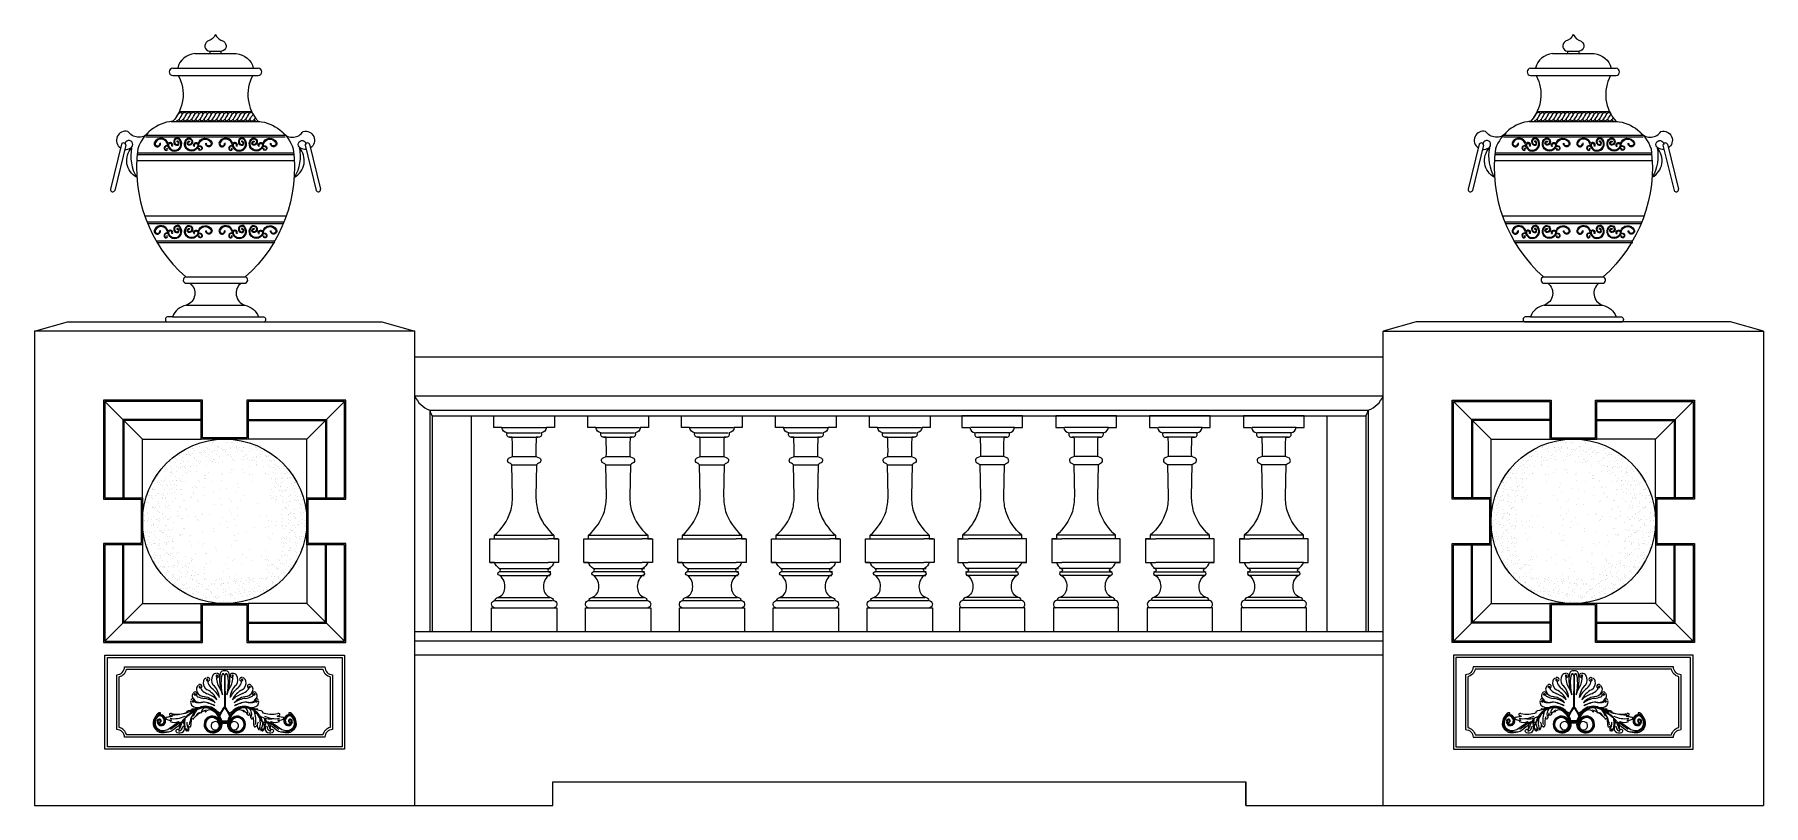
# Model space of a CAD drawing. Header units: metres. Extents: x 391 to 4074, y 4249 to 5891.
import ezdxf

# ---------------------------------------------------------------- set-up
doc = ezdxf.new("R2010")
doc.units = ezdxf.units.M
for name, color, linetype in [('2', 2, 'Continuous'), ('3', 3, 'Continuous'), ('4', 4, 'Continuous'), ('7', 7, 'Continuous'), ('DIM', 3, 'Continuous')]:
    doc.layers.add(name, color=color, linetype=linetype)

msp = doc.modelspace()

# ---------------------------------------------------------------- linework, layer by layer
for p, q in [((732.5, 5849.95), (820.91, 5849.95)), ((764.22, 5855.02), (789.19, 5855.02)), ((3625.03, 5849.95), (3713.44, 5849.95)), ((3656.75, 5855.02), (3681.72, 5855.02)), ((685.55, 5818.99), (867.86, 5818.99)), ((685.55, 5803.17), (867.86, 5803.17)), ((3578.08, 5818.99), (3760.39, 5818.99)), ((3578.08, 5803.17), (3760.39, 5803.17)), ((699.48, 5726.46), (853.93, 5726.46)), ((3592.01, 5726.46), (3746.46, 5726.46)), ((627.97, 5676.19), (925.44, 5676.19)), ((627.97, 5672.99), (925.44, 5672.99)), ((682.52, 5705.44), (870.89, 5705.44)), ((3520.5, 5676.19), (3817.98, 5676.19)), ((3520.5, 5672.99), (3817.98, 5672.99)), ((3575.05, 5705.44), (3763.42, 5705.44)), ((611.04, 5638.6), (943.44, 5638.6)), ((611.04, 5635.4), (943.44, 5635.4)), ((659.83, 5659.1), (658.2, 5658.69)), ((674.09, 5648.37), (673.04, 5648.13)), ((685.24, 5653.03), (683.46, 5653.21)), ((693.99, 5663.82), (694.12, 5662.15)), ((721.61, 5663.82), (721.48, 5662.15)), ((730.37, 5653.03), (732.14, 5653.21)), ((741.51, 5648.37), (742.56, 5648.13)), ((755.77, 5659.1), (757.41, 5658.69)), ((797.64, 5659.1), (796, 5658.69)), ((811.9, 5648.37), (810.85, 5648.13)), ((823.04, 5653.03), (821.27, 5653.21)), ((831.79, 5663.82), (831.93, 5662.15)), ((859.42, 5663.82), (859.29, 5662.15)), ((868.17, 5653.03), (869.94, 5653.21)), ((879.32, 5648.37), (880.37, 5648.13)), ((893.57, 5659.1), (895.21, 5658.69)), ((3503.57, 5638.6), (3835.97, 5638.6)), ((3503.57, 5635.4), (3835.97, 5635.4)), ((3552.37, 5659.1), (3550.73, 5658.69)), ((3566.63, 5648.37), (3565.58, 5648.13)), ((3577.77, 5653.03), (3576, 5653.21)), ((3586.52, 5663.82), (3586.65, 5662.15)), ((3614.15, 5663.82), (3614.02, 5662.15)), ((3622.9, 5653.03), (3624.67, 5653.21)), ((3634.04, 5648.37), (3635.09, 5648.13)), ((3648.3, 5659.1), (3649.94, 5658.69)), ((3690.17, 5659.1), (3688.53, 5658.69)), ((3704.43, 5648.37), (3703.38, 5648.13)), ((3715.57, 5653.03), (3713.8, 5653.21)), ((3724.33, 5663.82), (3724.46, 5662.15)), ((3751.95, 5663.82), (3751.82, 5662.15)), ((3760.71, 5653.03), (3762.48, 5653.21)), ((3771.85, 5648.37), (3772.9, 5648.13)), ((3786.11, 5659.1), (3787.75, 5658.69)), ((608.73, 5622.6), (944.68, 5622.6)), ((3501.26, 5622.6), (3837.21, 5622.6)), ((625.65, 5504.46), (927.76, 5504.46)), ((630.44, 5491.66), (921.66, 5491.66)), ((631.75, 5488.46), (921.66, 5488.46)), ((3518.18, 5504.46), (3820.29, 5504.46)), ((3522.98, 5491.66), (3814.2, 5491.66)), ((3524.28, 5488.46), (3814.2, 5488.46)), ((650.2, 5451.12), (903.21, 5451.12)), ((659.83, 5472.88), (658.2, 5472.47)), ((674.09, 5462.15), (673.04, 5461.9)), ((685.24, 5466.81), (683.46, 5466.98)), ((693.99, 5477.6), (694.12, 5475.93)), ((721.61, 5477.6), (721.48, 5475.93)), ((730.37, 5466.81), (732.14, 5466.98)), ((741.51, 5462.15), (742.56, 5461.9)), ((755.77, 5472.88), (757.41, 5472.47)), ((797.64, 5472.88), (796, 5472.47)), ((811.9, 5462.15), (810.85, 5461.9)), ((823.04, 5466.81), (821.27, 5466.98)), ((831.79, 5477.6), (831.93, 5475.93)), ((859.42, 5477.6), (859.29, 5475.93)), ((868.17, 5466.81), (869.94, 5466.98)), ((879.32, 5462.15), (880.37, 5461.9)), ((893.57, 5472.88), (895.21, 5472.47)), ((3542.73, 5451.12), (3795.74, 5451.12)), ((3552.37, 5472.88), (3550.73, 5472.47)), ((3566.63, 5462.15), (3565.58, 5461.9)), ((3577.77, 5466.81), (3576, 5466.98)), ((3586.52, 5477.6), (3586.65, 5475.93)), ((3614.15, 5477.6), (3614.02, 5475.93)), ((3622.9, 5466.81), (3624.67, 5466.98)), ((3634.04, 5462.15), (3635.09, 5461.9)), ((3648.3, 5472.88), (3649.94, 5472.47)), ((3690.17, 5472.88), (3688.53, 5472.47)), ((3704.43, 5462.15), (3703.38, 5461.9)), ((3715.57, 5466.81), (3713.8, 5466.98)), ((3724.33, 5477.6), (3724.46, 5475.93)), ((3751.95, 5477.6), (3751.82, 5475.93)), ((3760.71, 5466.81), (3762.48, 5466.98)), ((3771.85, 5462.15), (3772.9, 5461.9)), ((3786.11, 5472.88), (3787.75, 5472.47)), ((652.08, 5447.92), (903.21, 5447.92)), ((3544.61, 5447.92), (3795.74, 5447.92)), ((713.25, 5374.35), (840.16, 5374.35)), ((714.45, 5361.06), (838.96, 5361.06)), ((3605.78, 5374.35), (3732.69, 5374.35)), ((3606.98, 5361.06), (3731.49, 5361.06)), ((714.44, 5314.26), (838.97, 5314.26)), ((3606.97, 5314.26), (3731.5, 5314.26)), ((672.56, 5278.89), (880.85, 5278.89)), ((685.22, 5289.63), (868.19, 5289.63)), ((3565.09, 5278.89), (3773.38, 5278.89)), ((3577.75, 5289.63), (3760.72, 5289.63)), ((795.59, 4526.23), (795.59, 4459.44)), ((796.93, 4526.24), (796.99, 4459.44)), ((3670.04, 4526.24), (3669.98, 4459.44)), ((3671.38, 4526.23), (3671.38, 4459.44)), ((704.02, 4424.62), (703.71, 4424.32)), ((786.08, 4428.77), (806.49, 4428.77)), ((786.28, 4427.16), (806.3, 4427.16)), ((786.47, 4425.55), (806.1, 4425.55)), ((786.67, 4423.94), (805.91, 4423.94)), ((888.84, 4424.62), (889.15, 4424.32)), ((3578.13, 4424.62), (3577.82, 4424.32)), ((3680.88, 4428.77), (3660.47, 4428.77)), ((3680.68, 4427.16), (3660.67, 4427.16)), ((3680.49, 4425.55), (3660.86, 4425.55)), ((3680.3, 4423.94), (3661.06, 4423.94)), ((3762.95, 4424.62), (3763.25, 4424.32))]:
    msp.add_line(p, q)
for points in [[(776.7, 5890.52, -0.2), (759.79, 5876.16, 0.73), (764.22, 5855.02, -0.9)], [(3669.24, 5890.52, -0.2), (3652.33, 5876.16, 0.73), (3656.75, 5855.02, -0.9)], [(732.5, 5849.95, 0.33), (696.14, 5818.91, 1.3)], [(3625.03, 5849.95, 0.33), (3588.67, 5818.91, 1.3)], [(697.52, 5803.17, -0.32), (685.38, 5705.53, 0.62)], [(3590.05, 5803.17, -0.32), (3577.91, 5705.53, 0.62)], [(692.28, 5712.65, 0.02), (698.17, 5722.26, -0.25), (702.01, 5724.75, -3.4)], [(693.83, 5707.05, 0.2), (699.75, 5710.68, 0.03), (707.02, 5722.26, -0.25), (710.85, 5724.75, -3.4)], [(702.67, 5707.05, 0.2), (708.6, 5710.68, 0.03), (715.87, 5722.26, -0.25), (719.7, 5724.75, -3.4)], [(711.52, 5707.05, 0.2), (717.45, 5710.68, 0.03), (724.71, 5722.26, -0.25), (728.55, 5724.75, -3.4)], [(720.37, 5707.05, 0.2), (726.3, 5710.68, 0.03), (733.56, 5722.26, -0.25), (737.4, 5724.75, -3.4)], [(729.22, 5707.05, 0.2), (735.14, 5710.68, 0.03), (742.41, 5722.26, -0.25), (746.24, 5724.75, -3.4)], [(738.06, 5707.05, 0.2), (743.99, 5710.68, 0.03), (751.26, 5722.26, -0.25), (755.09, 5724.75, -3.4)], [(746.91, 5707.05, 0.2), (752.84, 5710.68, 0.03), (760.1, 5722.26, -0.25), (763.94, 5724.75, -3.4)], [(755.76, 5707.05, 0.2), (761.69, 5710.68, 0.03), (768.95, 5722.26, -0.25), (772.79, 5724.75, -3.4)], [(764.61, 5707.05, 0.2), (770.53, 5710.68, 0.03), (777.8, 5722.26, -0.25), (781.63, 5724.75, -3.4)], [(773.45, 5707.05, 0.2), (779.38, 5710.68, 0.03), (786.65, 5722.26, -0.25), (790.48, 5724.75, -3.4)], [(782.3, 5707.05, 0.2), (788.23, 5710.68, 0.03), (795.49, 5722.26, -0.25), (799.33, 5724.75, -3.4)], [(791.15, 5707.05, 0.2), (797.07, 5710.68, 0.03), (804.34, 5722.26, -0.25), (808.17, 5724.75, -3.4)], [(800, 5707.05, 0.2), (805.92, 5710.68, 0.03), (813.19, 5722.26, -0.25), (817.02, 5724.75, -3.4)], [(808.84, 5707.05, 0.2), (814.77, 5710.68, 0.03), (822.03, 5722.26, -0.25), (825.87, 5724.75, -3.4)], [(817.69, 5707.05, 0.2), (823.62, 5710.68, 0.03), (830.88, 5722.26, -0.25), (834.72, 5724.75, -3.4)], [(826.54, 5707.05, 0.2), (832.46, 5710.68, 0.03), (839.73, 5722.26, -0.25), (843.56, 5724.75, -3.4)], [(835.38, 5707.05, 0.2), (841.31, 5710.68, 0.03), (848.58, 5722.26, -0.25), (852.41, 5724.75, -3.4)], [(844.23, 5707.05, 0.2), (850.16, 5710.68, 0.03), (856.75, 5721.04, -0.25)], [(853.59, 5706.56, 0.2), (859.51, 5710.19, 0.01), (861.68, 5713.33, -0.25)], [(3584.81, 5712.65, 0.02), (3590.7, 5722.26, -0.25), (3594.54, 5724.75, -3.4)], [(3586.36, 5707.05, 0.2), (3592.29, 5710.68, 0.03), (3599.55, 5722.26, -0.25), (3603.39, 5724.75, -3.4)], [(3595.21, 5707.05, 0.2), (3601.13, 5710.68, 0.03), (3608.4, 5722.26, -0.25), (3612.23, 5724.75, -3.4)], [(3604.05, 5707.05, 0.2), (3609.98, 5710.68, 0.03), (3617.25, 5722.26, -0.25), (3621.08, 5724.75, -3.4)], [(3612.9, 5707.05, 0.2), (3618.83, 5710.68, 0.03), (3626.09, 5722.26, -0.25), (3629.93, 5724.75, -3.4)], [(3621.75, 5707.05, 0.2), (3627.68, 5710.68, 0.03), (3634.94, 5722.26, -0.25), (3638.78, 5724.75, -3.4)], [(3630.6, 5707.05, 0.2), (3636.52, 5710.68, 0.03), (3643.79, 5722.26, -0.25), (3647.62, 5724.75, -3.4)], [(3639.44, 5707.05, 0.2), (3645.37, 5710.68, 0.03), (3652.64, 5722.26, -0.25), (3656.47, 5724.75, -3.4)], [(3648.29, 5707.05, 0.2), (3654.22, 5710.68, 0.03), (3661.48, 5722.26, -0.25), (3665.32, 5724.75, -3.4)], [(3657.14, 5707.05, 0.2), (3663.06, 5710.68, 0.03), (3670.33, 5722.26, -0.25), (3674.16, 5724.75, -3.4)], [(3665.99, 5707.05, 0.2), (3671.91, 5710.68, 0.03), (3679.18, 5722.26, -0.25), (3683.01, 5724.75, -3.4)], [(3674.83, 5707.05, 0.2), (3680.76, 5710.68, 0.03), (3688.02, 5722.26, -0.25), (3691.86, 5724.75, -3.4)], [(3683.68, 5707.05, 0.2), (3689.61, 5710.68, 0.03), (3696.87, 5722.26, -0.25), (3700.71, 5724.75, -3.4)], [(3692.53, 5707.05, 0.2), (3698.45, 5710.68, 0.03), (3705.72, 5722.26, -0.25), (3709.55, 5724.75, -3.4)], [(3701.37, 5707.05, 0.2), (3707.3, 5710.68, 0.03), (3714.57, 5722.26, -0.25), (3718.4, 5724.75, -3.4)], [(3710.22, 5707.05, 0.2), (3716.15, 5710.68, 0.03), (3723.41, 5722.26, -0.25), (3727.25, 5724.75, -3.4)], [(3719.07, 5707.05, 0.2), (3725, 5710.68, 0.03), (3732.26, 5722.26, -0.25), (3736.1, 5724.75, -3.4)], [(3727.92, 5707.05, 0.2), (3733.84, 5710.68, 0.03), (3741.11, 5722.26, -0.25), (3744.94, 5724.75, -3.4)], [(3736.76, 5707.05, 0.2), (3742.69, 5710.68, 0.03), (3749.28, 5721.04, -0.25)], [(3746.12, 5706.56, 0.2), (3752.05, 5710.19, 0.01), (3754.21, 5713.33, -0.25)], [(633.48, 5680.9, -0.49), (589.92, 5684.4, 0.84), (574.43, 5649.04, 1.77)], [(685.08, 5705.88, 0.29), (611.04, 5647.56, 0.25), (713.25, 5374.35, 2.21)], [(3526.01, 5680.9, -0.49), (3482.45, 5684.4, 0.84), (3466.96, 5649.04, 1.77)], [(3577.62, 5705.88, 0.29), (3503.57, 5647.56, 0.25), (3605.78, 5374.35, 2.21)], [(583.54, 5645.9, 0.18), (596.41, 5649.38, 1.77), (584.14, 5656.38, -1.23)], [(598.06, 5649.38, 0.18), (608.42, 5586.57), (608.42, 5586.57, -0.48), (598.06, 5649.38)], [(675.97, 5658.38, 0.68), (646.84, 5661.21, 1.29), (659.83, 5659.1, 1.26)], [(674.89, 5654.72, 0.75), (648.63, 5660.83, 1.31), (658.2, 5658.69, 1.25)], [(675.18, 5653.33, 0.98), (669.81, 5644.11, 0.79), (674.09, 5648.37, 0.73)], [(675.83, 5651.54, 1.16), (670.33, 5644.96, 0.85), (673.04, 5648.13, 0.92)], [(674.89, 5654.81, 0.05), (675.06, 5653.72, 0.01), (675.18, 5653.33, 1.44)], [(675.83, 5651.54, 1.13), (701.68, 5667, 1.44), (693.62, 5654.93, 1.22), (693.99, 5663.82, 1.25)], [(685.24, 5653.03, 0.88), (675.97, 5658.38, 1.22)], [(683.46, 5653.21, 1.51), (676.67, 5654.15, 1.22), (700.35, 5666, 1.44), (694.01, 5656.55, 1.25), (694.12, 5662.15, 1.7)], [(739.77, 5651.54, -1.13), (713.92, 5667, -1.44), (721.99, 5654.93, -1.22), (721.61, 5663.82, -1.25)], [(732.14, 5653.21, -1.51), (738.93, 5654.15, -1.22), (715.26, 5666, -1.44), (721.6, 5656.55, -1.25), (721.48, 5662.15, -1.7)], [(730.37, 5653.03, -0.88), (739.63, 5658.38, -1.22)], [(739.63, 5658.38, -0.68), (768.77, 5661.21, -1.29), (755.77, 5659.1, -1.26)], [(739.77, 5651.54, -1.16), (745.27, 5644.96, -0.85), (742.56, 5648.13, -0.92)], [(740.72, 5654.81, -0.05), (740.54, 5653.72, -0.01), (740.43, 5653.33, -1.44)], [(740.43, 5653.33, -0.98), (745.8, 5644.11, -0.79), (741.51, 5648.37, -0.73)], [(740.71, 5654.72, -0.75), (766.97, 5660.83, -1.31), (757.41, 5658.69, -1.25)], [(813.78, 5658.38, 0.68), (784.64, 5661.21, 1.29), (797.64, 5659.1, 1.26)], [(812.7, 5654.72, 0.75), (786.44, 5660.83, 1.31), (796, 5658.69, 1.25)], [(812.98, 5653.33, 0.98), (807.61, 5644.11, 0.79), (811.9, 5648.37, 0.73)], [(813.64, 5651.54, 1.16), (808.14, 5644.96, 0.85), (810.85, 5648.13, 0.92)], [(812.69, 5654.81, 0.05), (812.87, 5653.72, 0.01), (812.98, 5653.33, 1.44)], [(813.64, 5651.54, 1.13), (839.48, 5667, 1.44), (831.42, 5654.93, 1.22), (831.79, 5663.82, 1.25)], [(823.04, 5653.03, 0.88), (813.78, 5658.38, 1.22)], [(821.27, 5653.21, 1.51), (814.48, 5654.15, 1.22), (838.15, 5666, 1.44), (831.81, 5656.55, 1.25), (831.93, 5662.15, 1.7)], [(877.58, 5651.54, -1.13), (851.73, 5667, -1.44), (859.79, 5654.93, -1.22), (859.42, 5663.82, -1.25)], [(869.94, 5653.21, -1.51), (876.74, 5654.15, -1.22), (853.06, 5666, -1.44), (859.4, 5656.55, -1.25), (859.29, 5662.15, -1.7)], [(868.17, 5653.03, -0.88), (877.43, 5658.38, -1.22)], [(877.43, 5658.38, -0.68), (906.57, 5661.21, -1.29), (893.57, 5659.1, -1.26)], [(877.58, 5651.54, -1.16), (883.08, 5644.96, -0.85), (880.37, 5648.13, -0.92)], [(878.52, 5654.81, -0.05), (878.34, 5653.72, -0.01), (878.23, 5653.33, -1.44)], [(878.23, 5653.33, -0.98), (883.6, 5644.11, -0.79), (879.32, 5648.37, -0.73)], [(878.52, 5654.72, -0.75), (904.78, 5660.83, -1.31), (895.21, 5658.69, -1.25)], [(969.87, 5645.9, -0.18), (957, 5649.38, -1.77), (969.27, 5656.38, 1.23)], [(3476.07, 5645.9, 0.18), (3488.94, 5649.38, 1.77), (3476.67, 5656.38, -1.23)], [(3490.6, 5649.38, 0.18), (3500.95, 5586.57), (3500.95, 5586.57, -0.48), (3490.6, 5649.38)], [(3568.51, 5658.38, 0.68), (3539.37, 5661.21, 1.29), (3552.37, 5659.1, 1.26)], [(3567.42, 5654.72, 0.75), (3541.16, 5660.83, 1.31), (3550.73, 5658.69, 1.25)], [(3567.71, 5653.33, 0.98), (3562.34, 5644.11, 0.79), (3566.63, 5648.37, 0.73)], [(3568.36, 5651.54, 1.16), (3562.86, 5644.96, 0.85), (3565.58, 5648.13, 0.92)], [(3567.42, 5654.81, 0.05), (3567.6, 5653.72, 0.01), (3567.71, 5653.33, 1.44)], [(3568.36, 5651.54, 1.13), (3594.21, 5667, 1.44), (3586.15, 5654.93, 1.22), (3586.52, 5663.82, 1.25)], [(3577.77, 5653.03, 0.88), (3568.51, 5658.38, 1.22)], [(3576, 5653.21, 1.51), (3569.2, 5654.15, 1.22), (3592.88, 5666, 1.44), (3586.54, 5656.55, 1.25), (3586.65, 5662.15, 1.7)], [(3632.3, 5651.54, -1.13), (3606.46, 5667, -1.44), (3614.52, 5654.93, -1.22), (3614.15, 5663.82, -1.25)], [(3624.67, 5653.21, -1.51), (3631.46, 5654.15, -1.22), (3607.79, 5666, -1.44), (3614.13, 5656.55, -1.25), (3614.02, 5662.15, -1.7)], [(3622.9, 5653.03, -0.88), (3632.16, 5658.38, -1.22)], [(3632.16, 5658.38, -0.68), (3661.3, 5661.21, -1.29), (3648.3, 5659.1, -1.26)], [(3632.3, 5651.54, -1.16), (3637.8, 5644.96, -0.85), (3635.09, 5648.13, -0.92)], [(3633.25, 5654.81, -0.05), (3633.07, 5653.72, -0.01), (3632.96, 5653.33, -1.44)], [(3632.96, 5653.33, -0.98), (3638.33, 5644.11, -0.79), (3634.04, 5648.37, -0.73)], [(3633.24, 5654.72, -0.75), (3659.5, 5660.83, -1.31), (3649.94, 5658.69, -1.25)], [(3706.31, 5658.38, 0.68), (3677.17, 5661.21, 1.29), (3690.17, 5659.1, 1.26)], [(3705.23, 5654.72, 0.75), (3678.97, 5660.83, 1.31), (3688.53, 5658.69, 1.25)], [(3705.51, 5653.33, 0.98), (3700.15, 5644.11, 0.79), (3704.43, 5648.37, 0.73)], [(3706.17, 5651.54, 1.16), (3700.67, 5644.96, 0.85), (3703.38, 5648.13, 0.92)], [(3705.22, 5654.81, 0.05), (3705.4, 5653.72, 0.01), (3705.51, 5653.33, 1.44)], [(3706.17, 5651.54, 1.13), (3732.02, 5667, 1.44), (3723.95, 5654.93, 1.22), (3724.33, 5663.82, 1.25)], [(3715.57, 5653.03, 0.88), (3706.31, 5658.38, 1.22)], [(3713.8, 5653.21, 1.51), (3707.01, 5654.15, 1.22), (3730.68, 5666, 1.44), (3724.34, 5656.55, 1.25), (3724.46, 5662.15, 1.7)], [(3770.11, 5651.54, -1.13), (3744.26, 5667, -1.44), (3752.33, 5654.93, -1.22), (3751.95, 5663.82, -1.25)], [(3762.48, 5653.21, -1.51), (3769.27, 5654.15, -1.22), (3745.59, 5666, -1.44), (3751.94, 5656.55, -1.25), (3751.82, 5662.15, -1.7)], [(3760.71, 5653.03, -0.88), (3769.97, 5658.38, -1.22)], [(3769.97, 5658.38, -0.68), (3799.11, 5661.21, -1.29), (3786.11, 5659.1, -1.26)], [(3770.11, 5651.54, -1.16), (3775.61, 5644.96, -0.85), (3772.9, 5648.13, -0.92)], [(3771.05, 5654.81, -0.05), (3770.88, 5653.72, -0.01), (3770.77, 5653.33, -1.44)], [(3770.77, 5653.33, -0.98), (3776.13, 5644.11, -0.79), (3771.85, 5648.37, -0.73)], [(3771.05, 5654.72, -0.75), (3797.31, 5660.83, -1.31), (3787.75, 5658.69, -1.25)], [(3862.4, 5645.9, -0.18), (3849.53, 5649.38, -1.77), (3861.8, 5656.38, 1.23)], [(675.97, 5472.16, 0.68), (646.84, 5474.99, 1.29), (659.83, 5472.88, 1.26)], [(674.89, 5468.5, 0.75), (648.63, 5474.61, 1.31), (658.2, 5472.47, 1.25)], [(675.18, 5467.1, 0.98), (669.81, 5457.89, 0.79), (674.09, 5462.15, 0.73)], [(675.83, 5465.32, 1.16), (670.33, 5458.74, 0.85), (673.04, 5461.9, 0.92)], [(674.89, 5468.59, 0.05), (675.06, 5467.49, 0.01), (675.18, 5467.1, 1.44)], [(675.83, 5465.32, 1.13), (701.68, 5480.77, 1.44), (693.62, 5468.71, 1.22), (693.99, 5477.6, 1.25)], [(685.24, 5466.81, 0.88), (675.97, 5472.16, 1.22)], [(683.46, 5466.98, 1.51), (676.67, 5467.93, 1.22), (700.35, 5479.78, 1.44), (694.01, 5470.33, 1.25), (694.12, 5475.93, 1.7)], [(739.77, 5465.32, -1.13), (713.92, 5480.77, -1.44), (721.99, 5468.71, -1.22), (721.61, 5477.6, -1.25)], [(732.14, 5466.98, -1.51), (738.93, 5467.93, -1.22), (715.26, 5479.78, -1.44), (721.6, 5470.33, -1.25), (721.48, 5475.93, -1.7)], [(730.37, 5466.81, -0.88), (739.63, 5472.16, -1.22)], [(739.63, 5472.16, -0.68), (768.77, 5474.99, -1.29), (755.77, 5472.88, -1.26)], [(739.77, 5465.32, -1.16), (745.27, 5458.74, -0.85), (742.56, 5461.9, -0.92)], [(740.72, 5468.59, -0.05), (740.54, 5467.49, -0.01), (740.43, 5467.1, -1.44)], [(740.43, 5467.1, -0.98), (745.8, 5457.89, -0.79), (741.51, 5462.15, -0.73)], [(740.71, 5468.5, -0.75), (766.97, 5474.61, -1.31), (757.41, 5472.47, -1.25)], [(813.78, 5472.16, 0.68), (784.64, 5474.99, 1.29), (797.64, 5472.88, 1.26)], [(812.7, 5468.5, 0.75), (786.44, 5474.61, 1.31), (796, 5472.47, 1.25)], [(812.98, 5467.1, 0.98), (807.61, 5457.89, 0.79), (811.9, 5462.15, 0.73)], [(813.64, 5465.32, 1.16), (808.14, 5458.74, 0.85), (810.85, 5461.9, 0.92)], [(812.69, 5468.59, 0.05), (812.87, 5467.49, 0.01), (812.98, 5467.1, 1.44)], [(813.64, 5465.32, 1.13), (839.48, 5480.77, 1.44), (831.42, 5468.71, 1.22), (831.79, 5477.6, 1.25)], [(823.04, 5466.81, 0.88), (813.78, 5472.16, 1.22)], [(821.27, 5466.98, 1.51), (814.48, 5467.93, 1.22), (838.15, 5479.78, 1.44), (831.81, 5470.33, 1.25), (831.93, 5475.93, 1.7)], [(877.58, 5465.32, -1.13), (851.73, 5480.77, -1.44), (859.79, 5468.71, -1.22), (859.42, 5477.6, -1.25)], [(869.94, 5466.98, -1.51), (876.74, 5467.93, -1.22), (853.06, 5479.78, -1.44), (859.4, 5470.33, -1.25), (859.29, 5475.93, -1.7)], [(868.17, 5466.81, -0.88), (877.43, 5472.16, -1.22)], [(877.43, 5472.16, -0.68), (906.57, 5474.99, -1.29), (893.57, 5472.88, -1.26)], [(877.58, 5465.32, -1.16), (883.08, 5458.74, -0.85), (880.37, 5461.9, -0.92)], [(878.52, 5468.59, -0.05), (878.34, 5467.49, -0.01), (878.23, 5467.1, -1.44)], [(878.23, 5467.1, -0.98), (883.6, 5457.89, -0.79), (879.32, 5462.15, -0.73)], [(878.52, 5468.5, -0.75), (904.78, 5474.61, -1.31), (895.21, 5472.47, -1.25)], [(3568.51, 5472.16, 0.68), (3539.37, 5474.99, 1.29), (3552.37, 5472.88, 1.26)], [(3567.42, 5468.5, 0.75), (3541.16, 5474.61, 1.31), (3550.73, 5472.47, 1.25)], [(3567.71, 5467.1, 0.98), (3562.34, 5457.89, 0.79), (3566.63, 5462.15, 0.73)], [(3568.36, 5465.32, 1.16), (3562.86, 5458.74, 0.85), (3565.58, 5461.9, 0.92)], [(3567.42, 5468.59, 0.05), (3567.6, 5467.49, 0.01), (3567.71, 5467.1, 1.44)], [(3568.36, 5465.32, 1.13), (3594.21, 5480.77, 1.44), (3586.15, 5468.71, 1.22), (3586.52, 5477.6, 1.25)], [(3577.77, 5466.81, 0.88), (3568.51, 5472.16, 1.22)], [(3576, 5466.98, 1.51), (3569.2, 5467.93, 1.22), (3592.88, 5479.78, 1.44), (3586.54, 5470.33, 1.25), (3586.65, 5475.93, 1.7)], [(3632.3, 5465.32, -1.13), (3606.46, 5480.77, -1.44), (3614.52, 5468.71, -1.22), (3614.15, 5477.6, -1.25)], [(3624.67, 5466.98, -1.51), (3631.46, 5467.93, -1.22), (3607.79, 5479.78, -1.44), (3614.13, 5470.33, -1.25), (3614.02, 5475.93, -1.7)], [(3622.9, 5466.81, -0.88), (3632.16, 5472.16, -1.22)], [(3632.16, 5472.16, -0.68), (3661.3, 5474.99, -1.29), (3648.3, 5472.88, -1.26)], [(3632.3, 5465.32, -1.16), (3637.8, 5458.74, -0.85), (3635.09, 5461.9, -0.92)], [(3633.25, 5468.59, -0.05), (3633.07, 5467.49, -0.01), (3632.96, 5467.1, -1.44)], [(3632.96, 5467.1, -0.98), (3638.33, 5457.89, -0.79), (3634.04, 5462.15, -0.73)], [(3633.24, 5468.5, -0.75), (3659.5, 5474.61, -1.31), (3649.94, 5472.47, -1.25)], [(3706.31, 5472.16, 0.68), (3677.17, 5474.99, 1.29), (3690.17, 5472.88, 1.26)], [(3705.23, 5468.5, 0.75), (3678.97, 5474.61, 1.31), (3688.53, 5472.47, 1.25)], [(3705.51, 5467.1, 0.98), (3700.15, 5457.89, 0.79), (3704.43, 5462.15, 0.73)], [(3706.17, 5465.32, 1.16), (3700.67, 5458.74, 0.85), (3703.38, 5461.9, 0.92)], [(3705.22, 5468.59, 0.05), (3705.4, 5467.49, 0.01), (3705.51, 5467.1, 1.44)], [(3706.17, 5465.32, 1.13), (3732.02, 5480.77, 1.44), (3723.95, 5468.71, 1.22), (3724.33, 5477.6, 1.25)], [(3715.57, 5466.81, 0.88), (3706.31, 5472.16, 1.22)], [(3713.8, 5466.98, 1.51), (3707.01, 5467.93, 1.22), (3730.68, 5479.78, 1.44), (3724.34, 5470.33, 1.25), (3724.46, 5475.93, 1.7)], [(3770.11, 5465.32, -1.13), (3744.26, 5480.77, -1.44), (3752.33, 5468.71, -1.22), (3751.95, 5477.6, -1.25)], [(3762.48, 5466.98, -1.51), (3769.27, 5467.93, -1.22), (3745.59, 5479.78, -1.44), (3751.94, 5470.33, -1.25), (3751.82, 5475.93, -1.7)], [(3760.71, 5466.81, -0.88), (3769.97, 5472.16, -1.22)], [(3769.97, 5472.16, -0.68), (3799.11, 5474.99, -1.29), (3786.11, 5472.88, -1.26)], [(3770.11, 5465.32, -1.16), (3775.61, 5458.74, -0.85), (3772.9, 5461.9, -0.92)], [(3771.05, 5468.59, -0.05), (3770.88, 5467.49, -0.01), (3770.77, 5467.1, -1.44)], [(3770.77, 5467.1, -0.98), (3776.13, 5457.89, -0.79), (3771.85, 5462.15, -0.73)], [(3771.05, 5468.5, -0.75), (3797.31, 5474.61, -1.31), (3787.75, 5472.47, -1.25)], [(722.35, 5361.06, -0.6), (714.44, 5314.26, 0.25), (685.22, 5289.63), (676.25, 5289.63, 0.78), (672.56, 5278.89, 2.14)], [(3614.88, 5361.06, -0.6), (3606.97, 5314.26, 0.25), (3577.75, 5289.63), (3568.79, 5289.63, 0.78), (3565.09, 5278.89, 2.14)]]:
    msp.add_lwpolyline(points, format="xyb")
for points in [[(576.38, 5657), (552.79, 5560.99)], [(585.7, 5654.71), (562.11, 5558.7)], [(3468.91, 5657), (3445.32, 5560.99)], [(3478.24, 5654.71), (3454.65, 5558.7)]]:
    msp.add_lwpolyline(points)
for centre, radius, start, end in [((762.19, 5852.81), 3, 280.17, 47.48), ((3654.72, 5852.81), 3, 280.17, 47.48), ((686.15, 5811.08), 7.93, 94.32, 265.68), ((3578.68, 5811.08), 7.93, 94.32, 265.68), ((692.56, 5719.16), 5.62, 23.6, 32.46), ((702.93, 5711.43), 4.38, 203.63, 266.66), ((701.4, 5719.16), 5.62, 23.6, 83.85), ((711.78, 5711.43), 4.38, 203.63, 266.66), ((710.25, 5719.16), 5.62, 23.6, 83.85), ((720.62, 5711.43), 4.38, 203.63, 266.66), ((719.1, 5719.16), 5.62, 23.6, 83.85), ((729.47, 5711.43), 4.38, 203.63, 266.66), ((727.95, 5719.16), 5.62, 23.6, 83.85), ((738.32, 5711.43), 4.38, 203.63, 266.66), ((736.79, 5719.16), 5.62, 23.6, 83.85), ((747.17, 5711.43), 4.38, 203.63, 266.66), ((745.64, 5719.16), 5.62, 23.6, 83.85), ((756.01, 5711.43), 4.38, 203.63, 266.66), ((754.49, 5719.16), 5.62, 23.6, 83.85), ((764.86, 5711.43), 4.38, 203.63, 266.66), ((763.34, 5719.16), 5.62, 23.6, 83.85), ((773.71, 5711.43), 4.38, 203.63, 266.66), ((772.18, 5719.16), 5.62, 23.6, 83.85), ((782.56, 5711.43), 4.38, 203.63, 266.66), ((781.03, 5719.16), 5.62, 23.6, 83.85), ((791.4, 5711.43), 4.38, 203.63, 266.66), ((789.88, 5719.16), 5.62, 23.6, 83.85), ((800.25, 5711.43), 4.38, 203.63, 266.66), ((798.73, 5719.16), 5.62, 23.6, 83.85), ((809.1, 5711.43), 4.38, 203.63, 266.66), ((807.57, 5719.16), 5.62, 23.6, 83.85), ((817.95, 5711.43), 4.38, 203.63, 266.66), ((816.42, 5719.16), 5.62, 23.6, 83.85), ((826.79, 5711.43), 4.38, 203.63, 266.66), ((825.27, 5719.16), 5.62, 23.6, 83.85), ((835.64, 5711.43), 4.38, 203.63, 266.66), ((834.11, 5719.16), 5.62, 23.6, 83.85), ((844.49, 5711.43), 4.38, 203.63, 266.66), ((842.96, 5719.16), 5.62, 23.6, 83.85), ((853.33, 5711.43), 4.38, 203.63, 266.66), ((851.81, 5719.16), 5.62, 23.6, 83.85), ((862.18, 5711.43), 4.38, 203.63, 266.66), ((3585.09, 5719.16), 5.62, 23.6, 32.46), ((3595.46, 5711.43), 4.38, 203.63, 266.66), ((3593.94, 5719.16), 5.62, 23.6, 83.85), ((3604.31, 5711.43), 4.38, 203.63, 266.66), ((3602.78, 5719.16), 5.62, 23.6, 83.85), ((3613.16, 5711.43), 4.38, 203.63, 266.66), ((3611.63, 5719.16), 5.62, 23.6, 83.85), ((3622, 5711.43), 4.38, 203.63, 266.66), ((3620.48, 5719.16), 5.62, 23.6, 83.85), ((3630.85, 5711.43), 4.38, 203.63, 266.66), ((3629.33, 5719.16), 5.62, 23.6, 83.85), ((3639.7, 5711.43), 4.38, 203.63, 266.66), ((3638.17, 5719.16), 5.62, 23.6, 83.85), ((3648.55, 5711.43), 4.38, 203.63, 266.66), ((3647.02, 5719.16), 5.62, 23.6, 83.85), ((3657.39, 5711.43), 4.38, 203.63, 266.66), ((3655.87, 5719.16), 5.62, 23.6, 83.85), ((3666.24, 5711.43), 4.38, 203.63, 266.66), ((3664.72, 5719.16), 5.62, 23.6, 83.85), ((3675.09, 5711.43), 4.38, 203.63, 266.66), ((3673.56, 5719.16), 5.62, 23.6, 83.85), ((3683.94, 5711.43), 4.38, 203.63, 266.66), ((3682.41, 5719.16), 5.62, 23.6, 83.85), ((3692.78, 5711.43), 4.38, 203.63, 266.66), ((3691.26, 5719.16), 5.62, 23.6, 83.85), ((3701.63, 5711.43), 4.38, 203.63, 266.66), ((3700.1, 5719.16), 5.62, 23.6, 83.85), ((3710.48, 5711.43), 4.38, 203.63, 266.66), ((3708.95, 5719.16), 5.62, 23.6, 83.85), ((3719.32, 5711.43), 4.38, 203.63, 266.66), ((3717.8, 5719.16), 5.62, 23.6, 83.85), ((3728.17, 5711.43), 4.38, 203.63, 266.66), ((3726.65, 5719.16), 5.62, 23.6, 83.85), ((3737.02, 5711.43), 4.38, 203.63, 266.66), ((3735.49, 5719.16), 5.62, 23.6, 83.85), ((3745.87, 5711.43), 4.38, 203.63, 266.66), ((3744.34, 5719.16), 5.62, 23.6, 83.85), ((3754.71, 5711.43), 4.38, 203.63, 266.66), ((580.79, 5654.83), 4.91, 358.52, 153.87), ((972.62, 5654.83), 4.91, 26.13, 181.48), ((3473.32, 5654.83), 4.91, 358.52, 153.87), ((3865.15, 5654.83), 4.91, 26.13, 181.48), ((557.62, 5560.51), 4.85, 174.3, 338.09), ((995.79, 5560.51), 4.85, 201.91, 5.7), ((3450.15, 5560.51), 4.85, 174.3, 338.09), ((3888.32, 5560.51), 4.85, 201.91, 5.7), ((714.76, 5367.78), 6.73, 102.95, 272.63), ((3607.29, 5367.78), 6.73, 102.95, 272.63), ((780.24, 4525.66), 4.42, 12.84, 93.93), ((794.77, 4526.84), 8.92, 80.43, 160.23), ((797.75, 4526.84), 8.92, 19.82, 99.62), ((812.28, 4525.67), 4.42, 86.13, 167.21), ((3654.68, 4525.67), 4.42, 12.79, 93.87), ((3669.22, 4526.84), 8.92, 80.38, 160.18), ((3672.19, 4526.84), 8.92, 19.77, 99.57), ((3686.73, 4525.66), 4.42, 86.07, 167.16), ((746.98, 4496.04), 11.11, 131.05, 177.46), ((753.46, 4498.02), 17.64, 184.84, 257.08), ((743.49, 4501.95), 4.42, 50.84, 131.93), ((742.98, 4501.07), 1.41, 20.98, 211.82), ((744.57, 4502.38), 3.46, 216.32, 60.22), ((742.58, 4503.59), 3.36, 256.19, 296.85), ((743.64, 4501.2), 0.76, 306.73, 29.93), ((750.33, 4498.4), 4.87, 172.3, 232.18), ((778.19, 4526.76), 44.59, 226.24, 243.51), ((768.03, 4509.92), 17.64, 165.84, 238.08), ((761.26, 4510.15), 11.11, 112.05, 158.46), ((759.11, 4516.22), 1.41, 1.98, 192.82), ((759.55, 4518.73), 3.36, 237.19, 277.85), ((761.04, 4516.93), 3.46, 197.32, 41.22), ((759.88, 4516.88), 4.42, 31.84, 112.93), ((743.44, 4458.89), 39.16, 22.2, 67.05), ((759.78, 4516.12), 0.76, 287.73, 10.93), ((765.19, 4511.3), 4.87, 153.3, 213.18), ((800.76, 4529.04), 44.59, 207.24, 224.51), ((785.67, 4516.42), 17.64, 146.84, 219.08), ((738.93, 4456.87), 50.75, 25.06, 53.72), ((779.35, 4518.85), 11.11, 93.05, 139.46), ((745.81, 4476.18), 39.16, 3.2, 48.05), ((781.35, 4525.33), 3.46, 178.32, 22.22), ((780.53, 4527.51), 3.36, 218.19, 258.85), ((779.3, 4525.28), 1.41, 342.98, 173.82), ((783.44, 4518.65), 4.87, 134.3, 194.18), ((822.85, 4523.85), 44.59, 188.24, 205.51), ((779.9, 4524.97), 0.76, 268.73, 351.93), ((721.4, 4465.01), 72.92, 15.67, 32.93), ((874, 4517.15), 88.54, 171.75, 201.49), ((889.51, 4510.08), 101.13, 172.14, 194.53), ((801.19, 4520.94), 12.22, 146.92, 165.93), ((793.97, 4526.6), 3.12, 115.13, 155.83), ((793.12, 4527.84), 1.66, 350.16, 106.65), ((796.2, 4527.59), 1.44, 181.21, 269.13), ((796.31, 4527.59), 1.44, 181.27, 267.83), ((796.2, 4527.59), 1.44, 272.23, 358.79), ((796.31, 4527.59), 1.44, 270.92, 358.84), ((799.39, 4527.84), 1.66, 73.4, 189.89), ((798.54, 4526.61), 3.12, 24.23, 64.92), ((718.49, 4517.08), 88.58, 338.56, 8.29), ((703.02, 4510), 101.13, 345.52, 7.91), ((871.17, 4465.08), 72.92, 147.12, 164.38), ((791.34, 4520.93), 12.22, 14.12, 33.13), ((846.75, 4476.23), 39.16, 132, 176.85), ((853.65, 4456.93), 50.75, 126.34, 154.99), ((811.17, 4525.35), 3.46, 157.83, 1.74), ((769.67, 4523.82), 44.59, 334.55, 351.81), ((813.22, 4525.3), 1.41, 6.24, 197.07), ((812.62, 4524.99), 0.76, 188.12, 271.32), ((809.08, 4518.66), 4.87, 345.88, 45.75), ((811.99, 4527.52), 3.36, 281.2, 321.86), ((849.14, 4458.94), 39.16, 113, 157.85), ((813.17, 4518.87), 11.11, 40.6, 87.01), ((806.85, 4516.43), 17.64, 320.97, 33.21), ((791.75, 4529.04), 44.59, 315.55, 332.81), ((831.49, 4516.97), 3.46, 138.83, 342.74), ((832.65, 4516.91), 4.42, 67.13, 148.21), ((827.34, 4511.33), 4.87, 326.88, 26.75), ((832.75, 4516.16), 0.76, 169.12, 252.32), ((833.41, 4516.25), 1.41, 347.24, 178.07), ((832.97, 4518.76), 3.36, 262.2, 302.86), ((824.51, 4509.94), 17.64, 301.97, 14.21), ((814.33, 4526.78), 44.59, 296.55, 313.81), ((831.28, 4510.19), 11.11, 21.6, 68.01), ((839.08, 4498.06), 17.64, 282.97, 355.21), ((847.97, 4502.43), 3.46, 119.83, 323.74), ((842.21, 4498.44), 4.87, 307.88, 7.75), ((849.05, 4502), 4.42, 48.13, 129.21), ((848.9, 4501.25), 0.76, 150.12, 233.32), ((849.56, 4501.12), 1.41, 328.24, 159.07), ((849.96, 4503.64), 3.36, 243.2, 283.86), ((845.56, 4496.08), 11.11, 2.6, 49.01), ((3621.4, 4496.08), 11.11, 130.99, 177.4), ((3627.88, 4498.06), 17.64, 184.79, 257.03), ((3617.92, 4502), 4.42, 50.79, 131.87), ((3617.41, 4501.12), 1.41, 20.93, 211.76), ((3618.99, 4502.43), 3.46, 216.26, 60.17), ((3617.01, 4503.64), 3.36, 256.14, 296.8), ((3618.07, 4501.25), 0.76, 306.68, 29.88), ((3624.76, 4498.44), 4.87, 172.25, 232.12), ((3652.64, 4526.78), 44.59, 226.19, 243.45), ((3642.46, 4509.94), 17.64, 165.79, 238.03), ((3635.69, 4510.19), 11.11, 111.99, 158.4), ((3633.55, 4516.25), 1.41, 1.93, 192.76), ((3633.99, 4518.76), 3.36, 237.14, 277.8), ((3635.48, 4516.97), 3.46, 197.26, 41.17), ((3634.32, 4516.91), 4.42, 31.79, 112.87), ((3617.82, 4458.94), 39.16, 22.15, 67), ((3634.22, 4516.16), 0.76, 287.68, 10.88), ((3639.63, 4511.33), 4.87, 153.25, 213.12), ((3675.21, 4529.04), 44.59, 207.19, 224.45), ((3660.11, 4516.43), 17.64, 146.79, 219.03), ((3613.31, 4456.93), 50.75, 25.01, 53.66), ((3653.79, 4518.87), 11.11, 92.99, 139.4), ((3620.21, 4476.23), 39.16, 3.15, 48), ((3653.74, 4525.3), 1.41, 342.93, 173.76), ((3655.8, 4525.35), 3.46, 178.26, 22.17), ((3654.98, 4527.52), 3.36, 218.14, 258.8), ((3657.89, 4518.66), 4.87, 134.25, 194.12), ((3697.3, 4523.82), 44.59, 188.19, 205.45), ((3654.34, 4524.99), 0.76, 268.68, 351.88), ((3595.8, 4465.08), 72.92, 15.62, 32.88), ((3748.48, 4517.08), 88.58, 171.71, 201.44), ((3763.95, 4510), 101.13, 172.09, 194.48), ((3675.63, 4520.93), 12.22, 146.87, 165.88), ((3668.42, 4526.61), 3.12, 115.08, 155.77), ((3667.57, 4527.84), 1.66, 350.11, 106.6), ((3670.65, 4527.59), 1.44, 181.16, 269.08), ((3670.76, 4527.59), 1.44, 181.21, 267.77), ((3670.65, 4527.59), 1.44, 272.17, 358.73), ((3670.76, 4527.59), 1.44, 270.87, 358.79), ((3673.84, 4527.84), 1.66, 73.35, 189.84), ((3672.99, 4526.6), 3.12, 24.17, 64.87), ((3592.97, 4517.15), 88.54, 338.51, 8.25), ((3577.45, 4510.08), 101.13, 345.47, 7.86), ((3745.56, 4465.01), 72.92, 147.07, 164.33), ((3665.78, 4520.94), 12.22, 14.07, 33.08), ((3721.16, 4476.18), 39.16, 131.95, 176.8), ((3728.04, 4456.87), 50.75, 126.28, 154.94), ((3685.62, 4525.33), 3.46, 157.78, 1.68), ((3644.11, 4523.85), 44.59, 334.49, 351.76), ((3687.67, 4525.28), 1.41, 6.18, 197.02), ((3687.07, 4524.97), 0.76, 188.07, 271.27), ((3683.52, 4518.65), 4.87, 345.82, 45.7), ((3686.44, 4527.51), 3.36, 281.15, 321.81), ((3723.53, 4458.89), 39.16, 112.95, 157.8), ((3687.62, 4518.85), 11.11, 40.54, 86.95), ((3681.29, 4516.42), 17.64, 320.92, 33.16), ((3666.2, 4529.04), 44.59, 315.49, 332.76), ((3705.93, 4516.93), 3.46, 138.78, 342.68), ((3707.09, 4516.88), 4.42, 67.07, 148.16), ((3701.77, 4511.3), 4.87, 326.82, 26.7), ((3707.19, 4516.12), 0.76, 169.07, 252.27), ((3707.85, 4516.22), 1.41, 347.18, 178.02), ((3707.41, 4518.73), 3.36, 262.15, 302.81), ((3698.94, 4509.92), 17.64, 301.92, 14.16), ((3688.78, 4526.76), 44.59, 296.49, 313.76), ((3705.71, 4510.15), 11.11, 21.54, 67.95), ((3713.51, 4498.02), 17.64, 282.92, 355.16), ((3722.4, 4502.38), 3.46, 119.78, 323.68), ((3716.63, 4498.4), 4.87, 307.82, 7.7), ((3723.48, 4501.95), 4.42, 48.07, 129.16), ((3723.32, 4501.2), 0.76, 150.07, 233.27), ((3723.99, 4501.07), 1.41, 328.18, 159.02), ((3724.39, 4503.59), 3.36, 243.15, 283.81), ((3719.98, 4496.04), 11.11, 2.54, 48.95), ((734.91, 4469.04), 11.11, 169.05, 215.46), ((728.52, 4471.55), 4.42, 88.84, 169.93), ((738.8, 4474.59), 17.64, 222.84, 295.08), ((738.32, 4481.72), 11.11, 150.05, 196.46), ((728.66, 4470.54), 1.41, 58.98, 249.82), ((743.8, 4485.71), 17.64, 203.84, 276.08), ((729.11, 4472.55), 3.46, 254.32, 98.22), ((726.8, 4472.28), 3.36, 294.19, 334.85), ((721.62, 4522.81), 68.76, 275.5, 291.01), ((760.19, 4429.7), 32.09, 115.7, 164.91), ((733.1, 4486.17), 4.42, 69.84, 150.93), ((729.1, 4471.05), 0.76, 344.73, 67.93), ((753.97, 4421.56), 36.61, 11.36, 131.26), ((753.97, 4421.56), 35, 11.89, 131.26), ((732.9, 4485.18), 1.41, 39.98, 230.82), ((736.1, 4472.96), 4.87, 210.3, 270.18), ((731.7, 4487.43), 3.36, 275.19, 315.85), ((733.98, 4486.93), 3.46, 235.32, 79.22), ((733.49, 4485.52), 0.76, 325.73, 48.93), ((740.72, 4485.05), 4.87, 191.3, 251.18), ((740.59, 4512.46), 44.59, 264.24, 281.51), ((757.83, 4520.93), 44.59, 245.24, 262.51), ((751.12, 4428.23), 40.3, 53.57, 97.76), ((764.66, 4442.02), 19.01, 125.71, 169.32), ((755.5, 4426.41), 33.5, 47.76, 105.98), ((745.29, 4411.16), 57.76, 58.98, 85.84), ((746.82, 4441.77), 39.16, 41.2, 86.05), ((745.61, 4423.04), 54.07, 55.44, 83.2), ((743.22, 4438.39), 50.75, 44.06, 72.72), ((990.84, 4323.34), 238, 144.83, 150.13), ((839.62, 4419.18), 57.39, 139.02, 159.33), ((601.74, 4323.34), 238, 29.87, 35.17), ((752.96, 4419.18), 57.39, 20.67, 40.98), ((838.64, 4421.59), 36.61, 48.8, 168.7), ((838.64, 4421.59), 35, 48.79, 168.17), ((849.38, 4438.44), 50.75, 107.34, 135.99), ((837.11, 4426.44), 33.5, 74.08, 132.29), ((837.11, 4426.44), 33.5, 74.08, 132.29), ((845.77, 4441.81), 39.16, 94, 138.85), ((847, 4423.08), 54.07, 96.85, 124.61), ((841.49, 4428.28), 40.3, 82.29, 126.49), ((847.34, 4411.21), 57.76, 94.22, 121.07), ((827.94, 4442.05), 19.01, 10.74, 54.35), ((834.7, 4520.97), 44.59, 277.55, 294.81), ((851.94, 4512.51), 44.59, 258.55, 275.81), ((853.77, 4474.64), 17.64, 244.97, 317.21), ((853.77, 4474.64), 17.64, 244.97, 317.21), ((870.9, 4522.88), 68.76, 249.05, 264.56), ((832.65, 4442.28), 21.33, 349.57, 50.17), ((848.75, 4485.75), 17.64, 263.97, 336.21), ((851.83, 4485.1), 4.87, 288.88, 348.75), ((858.58, 4486.99), 3.46, 100.83, 304.74), ((856.47, 4473.02), 4.87, 269.88, 329.75), ((859.46, 4486.23), 4.42, 29.13, 110.21), ((859.07, 4485.57), 0.76, 131.12, 214.32), ((860.85, 4487.49), 3.36, 224.2, 264.86), ((859.65, 4485.24), 1.41, 309.24, 140.07), ((863.46, 4472.61), 3.46, 81.83, 285.74), ((863.46, 4471.11), 0.76, 112.12, 195.32), ((865.77, 4472.34), 3.36, 205.2, 245.86), ((863.91, 4470.61), 1.41, 290.24, 121.07), ((854.23, 4481.78), 11.11, 343.6, 30.01), ((864.04, 4471.61), 4.42, 10.13, 91.21), ((857.66, 4469.1), 11.11, 324.6, 11.01), ((3609.31, 4469.1), 11.11, 168.99, 215.4), ((3602.92, 4471.61), 4.42, 88.79, 169.87), ((3613.2, 4474.64), 17.64, 222.79, 295.03), ((3613.2, 4474.64), 17.64, 222.79, 295.03), ((3612.73, 4481.78), 11.11, 149.99, 196.4), ((3603.06, 4470.61), 1.41, 58.93, 249.76), ((3618.21, 4485.75), 17.64, 203.79, 276.03), ((3603.51, 4472.61), 3.46, 254.26, 98.17), ((3601.2, 4472.34), 3.36, 294.14, 334.8), ((3596.07, 4522.88), 68.76, 275.44, 290.95), ((3607.51, 4486.23), 4.42, 69.79, 150.87), ((3603.5, 4471.11), 0.76, 344.68, 67.88), ((3628.33, 4421.59), 36.61, 11.3, 131.2), ((3628.33, 4421.59), 35, 11.83, 131.21), ((3607.31, 4485.24), 1.41, 39.93, 230.76), ((3610.5, 4473.02), 4.87, 210.25, 270.12), ((3608.39, 4486.99), 3.46, 235.26, 79.17), ((3606.12, 4487.49), 3.36, 275.14, 315.8), ((3607.9, 4485.57), 0.76, 325.68, 48.88), ((3615.13, 4485.1), 4.87, 191.25, 251.12), ((3615.02, 4512.51), 44.59, 264.19, 281.45), ((3634.32, 4442.28), 21.33, 129.83, 190.43), ((3632.27, 4520.97), 44.59, 245.19, 262.45), ((3625.47, 4428.28), 40.3, 53.51, 97.71), ((3639.03, 4442.05), 19.01, 125.65, 169.26), ((3629.85, 4426.44), 33.5, 47.71, 105.92), ((3629.85, 4426.44), 33.5, 47.71, 105.92), ((3619.63, 4411.21), 57.76, 58.93, 85.78), ((3621.19, 4441.81), 39.16, 41.15, 86), ((3619.96, 4423.08), 54.07, 55.39, 83.15), ((3617.58, 4438.44), 50.75, 44.01, 72.66), ((3865.22, 4323.34), 238, 144.83, 150.13), ((3714, 4419.18), 57.39, 139.02, 159.33), ((3476.13, 4323.34), 238, 29.87, 35.17), ((3627.35, 4419.18), 57.39, 20.67, 40.98), ((3712.99, 4421.56), 36.61, 48.74, 168.64), ((3712.99, 4421.56), 35, 48.74, 168.11), ((3723.75, 4438.39), 50.75, 107.28, 135.94), ((3711.47, 4426.41), 33.5, 74.02, 132.24), ((3720.15, 4441.77), 39.16, 93.95, 138.8), ((3721.36, 4423.04), 54.07, 96.8, 124.56), ((3721.68, 4411.16), 57.76, 94.16, 121.02), ((3715.85, 4428.23), 40.3, 82.24, 126.43), ((3702.31, 4442.02), 19.01, 10.68, 54.29), ((3709.14, 4520.93), 44.59, 277.49, 294.76), ((3726.38, 4512.46), 44.59, 258.49, 275.76), ((3728.17, 4474.59), 17.64, 244.92, 317.16), ((3745.34, 4522.81), 68.76, 248.99, 264.5), ((3706.77, 4429.7), 32.09, 15.09, 64.3), ((3723.16, 4485.71), 17.64, 263.92, 336.16), ((3726.24, 4485.05), 4.87, 288.82, 348.7), ((3732.99, 4486.93), 3.46, 100.78, 304.68), ((3730.87, 4472.96), 4.87, 269.82, 329.7), ((3733.87, 4486.17), 4.42, 29.07, 110.16), ((3733.48, 4485.52), 0.76, 131.07, 214.27), ((3735.26, 4487.43), 3.36, 224.15, 264.81), ((3734.07, 4485.18), 1.41, 309.18, 140.02), ((3737.86, 4472.55), 3.46, 81.78, 285.68), ((3737.86, 4471.05), 0.76, 112.07, 195.27), ((3740.17, 4472.28), 3.36, 205.15, 245.81), ((3738.31, 4470.54), 1.41, 290.18, 121.02), ((3728.64, 4481.72), 11.11, 343.54, 29.95), ((3738.44, 4471.55), 4.42, 10.07, 91.16), ((3732.05, 4469.04), 11.11, 324.54, 10.95), ((660.47, 4422.82), 16.77, 166.4, 239.66), ((662.95, 4425.45), 18.82, 135.38, 175.99), ((659.91, 4423.63), 14.63, 169.07, 243.98), ((663.47, 4425.23), 17.96, 121.69, 176.24), ((660.56, 4424.12), 13.8, 169.7, 244.29), ((663.92, 4424.91), 17.02, 123.51, 174.37), ((663.36, 4424.06), 15.53, 170.65, 253.38), ((664.98, 4424.91), 17.02, 123.51, 174.37), ((660.16, 4435.19), 11.17, 91.71, 161.86), ((661.3, 4427.75), 8.94, 169.56, 359.53), ((657.01, 4427.6), 4.84, 74.5, 158.6), ((661.45, 4427.88), 7.5, 173.06, 357.46), ((657.01, 4427.6), 3.23, 74.5, 158.6), ((657.68, 4429.63), 11.48, 348.73, 108.52), ((663.31, 4434.92), 10.83, 125.21, 148.91), ((657.53, 4429.57), 10, 348.87, 107.51), ((654.68, 4445.87), 5.18, 269.78, 5.42), ((657.25, 4428.45), 2.35, 227.85, 74.5), ((657.75, 4429.13), 3.18, 229.34, 79.93), ((661.45, 4427.88), 5.89, 191.4, 356.66), ((657.86, 4429.89), 12.61, 349.17, 86.67), ((674.62, 4432.2), 5.04, 100.43, 152.62), ((674.7, 4436.41), 4.93, 202.53, 256.56), ((680.59, 4447.89), 17.73, 246.63, 277.65), ((647.5, 4617.34), 182.08, 278.27, 281.66), ((460.4, 4750.68), 401.91, 302.25, 306.46), ((685.21, 4443.56), 6.36, 174.86, 194.98), ((682.59, 4428.38), 16.18, 87.73, 103.26), ((681.46, 4442.82), 2.56, 200.74, 249.31), ((688.16, 4488.37), 54.76, 261.2, 295.29), ((689.05, 4451.46), 25.72, 249, 291.76), ((683.66, 4426.37), 3.97, 96.89, 164.27), ((3110.93, 1034.3), 4159.85, 125.4, 125.75), ((684.08, 4444.97), 5.75, 232.18, 277.08), ((523.33, 4639.96), 281.73, 304.18, 308.68), ((681.56, 4563), 121.35, 270.6, 297.43), ((695.98, 4509.24), 65.94, 258.85, 288.51), ((700.41, 4426.01), 2.12, 149.08, 198.7), ((700.09, 4437.15), 11.94, 261.9, 346.71), ((712.89, 4415.96), 13.94, 126.12, 168.78), ((629.08, 4450.26), 80.48, 331.76, 338.66), ((751.8, 4399.78), 52.92, 139.3, 164.92), ((761.35, 4387.99), 68.74, 117.29, 143.56), ((730.13, 4430.72), 22.69, 184.86, 216.53), ((753.89, 4424.18), 43.41, 166.37, 200.98), ((793.41, 4338.34), 126.11, 119.72, 130.38), ((719.62, 4445.44), 5.05, 98.43, 177.56), ((739.53, 4425.36), 24.18, 178.38, 215.1), ((731.84, 4434.08), 20.65, 222, 244.51), ((773.98, 4210.98), 245.6, 98.86, 103.03), ((784.7, 4410.18), 64.81, 142.45, 170.82), ((719.11, 4419.72), 5.3, 322.13, 0.37), ((824.84, 4420.41), 100.43, 170.47, 180.37), ((729.43, 4436.63), 3.87, 184.41, 273.52), ((727.48, 4453.11), 1.27, 54.57, 229.64), ((723.89, 4436.21), 6.72, 329.2, 349.33), ((862.96, 4296.42), 191.68, 128.74, 133.71), ((733.93, 4444.38), 4.49, 290.26, 322.71), ((744.66, 4435.98), 10.08, 99.4, 155.47), ((774, 4395.29), 59.01, 106.1, 128.2), ((769.95, 4421.35), 17.72, 85.97, 270.57), ((769.31, 4421.21), 16.3, 84.17, 272.84), ((757.37, 4449.57), 3.02, 171.7, 198.92), ((754.98, 4448.48), 0.49, 166.62, 290.11), ((769.61, 4421.35), 14.49, 93, 272.01), ((748.27, 4459.35), 13.25, 301.29, 316.43), ((766.49, 4436.73), 16.01, 72.69, 122.6), ((753.97, 4421.56), 33.39, 12.48, 69), ((776.14, 4418.48), 8.93, 284.38, 284.01), ((768.81, 4419.63), 16.19, 320.7, 89.85), ((769.12, 4420.18), 17.35, 335.88, 83.89), ((770.52, 4422.19), 16.85, 22.92, 87.71), ((789.05, 4460.91), 14.69, 221.32, 262.33), ((789.05, 4460.91), 14.69, 221.32, 262.33), ((786.34, 4427.98), 0.83, 108.07, 274.07), ((786.57, 4426.37), 0.83, 108.07, 274.07), ((786.73, 4424.76), 0.83, 108.07, 274.07), ((753.97, 4421.56), 33.39, 353.96, 4.09), ((753.97, 4421.56), 35, 353.96, 3.91), ((753.97, 4421.56), 36.61, 353.96, 3.73), ((838.88, 4421.56), 36.61, 176.27, 186.04), ((838.88, 4421.56), 35, 176.09, 186.04), ((803.53, 4460.91), 14.69, 277.66, 318.74), ((803.53, 4460.91), 14.69, 277.66, 318.74), ((838.88, 4421.56), 33.39, 175.91, 186.04), ((805.85, 4424.76), 0.83, 265.93, 71.93), ((806, 4426.37), 0.83, 265.93, 71.93), ((838.64, 4421.59), 33.39, 111.05, 167.59), ((806.24, 4427.98), 0.83, 265.93, 71.93), ((823.74, 4420.18), 17.35, 96.11, 204.12), ((823.74, 4420.18), 17.35, 96.11, 204.12), ((822.34, 4422.19), 16.85, 92.29, 157.08), ((816.72, 4418.48), 8.93, 255.99, 255.62), ((816.72, 4418.48), 8.93, 255.99, 255.62), ((824.05, 4419.63), 16.19, 90.15, 219.3), ((824.05, 4419.63), 16.19, 90.15, 219.3), ((826.11, 4436.76), 16.01, 57.45, 107.36), ((822.91, 4421.35), 17.72, 269.43, 94.03), ((823.54, 4421.21), 16.3, 267.16, 95.83), ((823.25, 4421.35), 14.49, 267.99, 87), ((844.31, 4459.39), 13.25, 223.62, 238.76), ((824.06, 4430.34), 24.26, 28.77, 63.33), ((837.61, 4448.52), 0.49, 249.94, 13.43), ((835.22, 4449.61), 3.02, 341.13, 8.35), ((848.89, 4444.74), 4.49, 217.34, 249.79), ((845.62, 4444.42), 4.26, 293.87, 21.4), ((770, 4419.74), 83.79, 10.72, 18.24), ((858.94, 4436.58), 6.72, 190.72, 210.85), ((853.4, 4437), 3.87, 266.54, 355.64), ((818.83, 4211), 245.6, 77.02, 81.19), ((758.01, 4420.69), 100.43, 359.68, 9.58), ((863.74, 4420.1), 5.3, 179.68, 217.92), ((808.81, 4430.18), 54.12, 350.12, 21.19), ((850.99, 4434.45), 20.65, 295.55, 318.05), ((817.97, 4406.58), 60.18, 27.95, 43.4), ((836.74, 4415.93), 42.19, 18.36, 51.93), ((865.11, 4453.17), 1.27, 310.41, 125.48), ((878.67, 4419.31), 13.26, 147.59, 225.45), ((828.95, 4424.52), 43.41, 339.08, 13.68), ((882.74, 4437.54), 11.94, 193.34, 278.16), ((831.07, 4400.13), 52.92, 15.13, 40.75), ((893.82, 4479.44), 46.09, 240.72, 277.91), ((853.33, 4425.36), 24.18, 324.9, 1.62), ((873.23, 4445.44), 5.05, 2.44, 81.57), ((896.88, 4509.24), 65.94, 251.49, 281.15), ((838.97, 4424.18), 43.41, 339.02, 13.63), ((862.73, 4430.72), 22.69, 323.47, 355.14), ((892.77, 4437.15), 11.94, 193.29, 278.1), ((841.06, 4399.78), 52.92, 15.08, 40.7), ((904.7, 4488.37), 54.76, 244.71, 278.8), ((879.97, 4415.96), 13.94, 11.22, 53.88), ((963.78, 4450.26), 80.48, 201.34, 208.24), ((-1518.07, 1034.3), 4159.85, 54.25, 54.6), ((1069.53, 4639.96), 281.73, 231.32, 235.82), ((1132.46, 4750.68), 401.91, 233.54, 237.75), ((903.8, 4451.46), 25.72, 248.24, 291), ((892.45, 4426.01), 2.12, 341.3, 30.92), ((908.78, 4444.97), 5.75, 262.92, 307.82), ((945.35, 4617.34), 182.08, 258.34, 261.73), ((910.27, 4428.38), 16.18, 76.74, 92.27), ((909.2, 4426.37), 3.97, 15.73, 83.11), ((912.27, 4447.89), 17.73, 262.35, 293.37), ((911.4, 4442.82), 2.56, 290.69, 339.26), ((907.65, 4443.56), 6.36, 345.02, 5.14), ((918.24, 4432.2), 5.04, 27.38, 79.57), ((918.16, 4436.41), 4.93, 283.44, 337.47), ((935, 4429.89), 12.61, 93.33, 190.83), ((931.56, 4427.75), 8.94, 180.47, 10.44), ((935.18, 4429.63), 11.48, 71.48, 191.27), ((931.41, 4427.88), 7.5, 182.54, 6.94), ((935.33, 4429.57), 10, 72.49, 191.13), ((931.41, 4427.88), 5.89, 183.34, 348.6), ((935.11, 4429.13), 3.18, 100.07, 310.66), ((938.18, 4445.87), 5.18, 174.58, 270.22), ((932.7, 4435.19), 11.17, 18.14, 88.29), ((935.61, 4428.45), 2.35, 105.5, 312.15), ((929.5, 4424.06), 15.53, 286.62, 9.35), ((935.85, 4427.6), 4.84, 21.4, 105.5), ((935.85, 4427.6), 3.23, 21.4, 105.5), ((929.55, 4434.92), 10.83, 31.09, 54.79), ((927.88, 4424.91), 17.02, 5.63, 56.49), ((932.3, 4424.12), 13.8, 295.71, 10.3), ((928.94, 4424.91), 17.02, 5.63, 56.49), ((929.39, 4425.23), 17.96, 3.76, 58.31), ((932.95, 4423.63), 14.63, 296.02, 10.93), ((932.39, 4422.82), 16.77, 300.34, 13.6), ((929.91, 4425.45), 18.82, 4.01, 44.62), ((3534.57, 4422.82), 16.77, 166.4, 239.66), ((3537.05, 4425.45), 18.82, 135.38, 175.99), ((3534.02, 4423.63), 14.63, 169.07, 243.98), ((3537.58, 4425.23), 17.96, 121.69, 176.24), ((3534.67, 4424.12), 13.8, 169.7, 244.29), ((3538.03, 4424.91), 17.02, 123.51, 174.37), ((3537.46, 4424.06), 15.53, 170.65, 253.38), ((3539.08, 4424.91), 17.02, 123.51, 174.37), ((3534.27, 4435.19), 11.17, 91.71, 161.86), ((3535.41, 4427.75), 8.94, 169.56, 359.53), ((3531.12, 4427.6), 4.84, 74.5, 158.6), ((3535.55, 4427.88), 7.5, 173.06, 357.46), ((3531.12, 4427.6), 3.23, 74.5, 158.6), ((3531.79, 4429.63), 11.48, 348.73, 108.52), ((3537.42, 4434.92), 10.83, 125.21, 148.91), ((3531.64, 4429.57), 10, 348.87, 107.51), ((3528.78, 4445.87), 5.18, 269.78, 5.42), ((3531.35, 4428.45), 2.35, 227.85, 74.5), ((3531.85, 4429.13), 3.18, 229.34, 79.93), ((3535.55, 4427.88), 5.89, 191.4, 356.66), ((3531.96, 4429.89), 12.61, 349.17, 86.67), ((3548.72, 4432.2), 5.04, 100.43, 152.62), ((3548.8, 4436.41), 4.93, 202.53, 256.56), ((3554.69, 4447.89), 17.73, 246.63, 277.65), ((3521.61, 4617.34), 182.08, 278.27, 281.66), ((3334.51, 4750.68), 401.91, 302.25, 306.46), ((3559.32, 4443.56), 6.36, 174.86, 194.98), ((3556.69, 4428.38), 16.18, 87.73, 103.26), ((3555.56, 4442.82), 2.56, 200.74, 249.31), ((3562.26, 4488.37), 54.76, 261.2, 295.29), ((3563.16, 4451.46), 25.72, 249, 291.76), ((3557.77, 4426.37), 3.97, 96.89, 164.27), ((5985.04, 1034.3), 4159.85, 125.4, 125.75), ((3558.19, 4444.97), 5.75, 232.18, 277.08), ((3397.44, 4639.96), 281.73, 304.18, 308.68), ((3570.09, 4509.24), 65.94, 258.85, 288.51), ((3573.15, 4479.44), 46.09, 262.09, 299.28), ((3574.52, 4426.01), 2.12, 149.08, 198.7), ((3574.19, 4437.15), 11.94, 261.9, 346.71), ((3587, 4415.96), 13.94, 126.12, 168.78), ((3503.19, 4450.26), 80.48, 331.76, 338.66), ((3625.9, 4399.78), 52.92, 139.3, 164.92), ((3604.24, 4430.72), 22.69, 184.86, 216.53), ((3584.22, 4437.54), 11.94, 261.84, 346.66), ((3627.99, 4424.18), 43.41, 166.37, 200.98), ((3635.9, 4400.13), 52.92, 139.25, 164.87), ((3593.73, 4445.44), 5.05, 98.43, 177.56), ((3613.64, 4425.36), 24.18, 178.38, 215.1), ((3630.23, 4415.93), 42.19, 128.07, 161.64), ((3648.14, 4211), 245.6, 98.81, 102.98), ((3638.01, 4424.52), 43.41, 166.32, 200.92), ((3649, 4406.58), 60.18, 136.6, 152.05), ((3588.29, 4419.31), 13.26, 314.55, 32.41), ((3601.86, 4453.17), 1.27, 54.52, 229.59), ((3615.97, 4434.45), 20.65, 221.95, 244.45), ((3658.16, 4430.18), 54.12, 158.81, 189.88), ((3603.23, 4420.1), 5.3, 322.08, 0.32), ((3708.96, 4420.69), 100.43, 170.42, 180.32), ((3613.57, 4437), 3.87, 184.36, 273.46), ((3608.03, 4436.58), 6.72, 329.15, 349.28), ((3696.96, 4419.74), 83.79, 161.76, 169.28), ((3621.35, 4444.42), 4.26, 158.6, 246.13), ((3618.08, 4444.74), 4.49, 290.21, 322.66), ((3642.91, 4430.34), 24.26, 116.67, 151.23), ((3644.05, 4421.35), 17.72, 85.97, 270.57), ((3643.42, 4421.21), 16.3, 84.17, 272.84), ((3631.75, 4449.61), 3.02, 171.65, 198.87), ((3629.36, 4448.52), 0.49, 166.57, 290.06), ((3643.72, 4421.35), 14.49, 93, 272.01), ((3622.66, 4459.39), 13.25, 301.24, 316.38), ((3640.86, 4436.76), 16.01, 72.64, 122.55), ((3628.33, 4421.59), 33.39, 12.41, 68.95), ((3650.25, 4418.48), 8.93, 284.38, 284.01), ((3650.25, 4418.48), 8.93, 284.38, 284.01), ((3642.92, 4419.63), 16.19, 320.7, 89.85), ((3642.92, 4419.63), 16.19, 320.7, 89.85), ((3643.23, 4420.18), 17.35, 335.88, 83.89), ((3643.23, 4420.18), 17.35, 335.88, 83.89), ((3644.62, 4422.19), 16.85, 22.92, 87.71), ((3663.44, 4460.91), 14.69, 221.26, 262.34), ((3663.44, 4460.91), 14.69, 221.26, 262.34), ((3660.73, 4427.98), 0.83, 108.07, 274.07), ((3660.96, 4426.37), 0.83, 108.07, 274.07), ((3661.12, 4424.76), 0.83, 108.07, 274.07), ((3628.08, 4421.56), 33.39, 353.96, 4.09), ((3628.08, 4421.56), 35, 353.96, 3.91), ((3628.08, 4421.56), 36.61, 353.96, 3.73), ((3712.99, 4421.56), 36.61, 176.27, 186.04), ((3712.99, 4421.56), 35, 176.09, 186.04), ((3712.99, 4421.56), 33.39, 175.91, 186.04), ((3677.92, 4460.91), 14.69, 277.67, 318.68), ((3677.92, 4460.91), 14.69, 277.67, 318.68), ((3680.24, 4424.76), 0.83, 265.93, 71.93), ((3680.39, 4426.37), 0.83, 265.93, 71.93), ((3712.99, 4421.56), 33.39, 111, 167.52), ((3697.84, 4420.18), 17.35, 96.11, 204.12), ((3680.63, 4427.98), 0.83, 265.93, 71.93), ((3696.45, 4422.19), 16.85, 92.29, 157.08), ((3690.83, 4418.48), 8.93, 255.99, 255.62), ((3698.15, 4419.63), 16.19, 90.15, 219.3), ((3700.47, 4436.73), 16.01, 57.4, 107.31), ((3697.02, 4421.35), 17.72, 269.43, 94.03), ((3697.65, 4421.21), 16.3, 267.16, 95.83), ((3697.35, 4421.35), 14.49, 267.99, 87), ((3718.7, 4459.35), 13.25, 223.57, 238.71), ((3692.97, 4395.29), 59.01, 51.8, 73.9), ((3711.98, 4448.48), 0.49, 249.89, 13.38), ((3709.6, 4449.57), 3.02, 341.08, 8.3), ((3604, 4296.42), 191.68, 46.29, 51.26), ((3722.31, 4435.98), 10.08, 24.53, 80.6), ((3733.03, 4444.38), 4.49, 217.29, 249.74), ((3785.41, 4563), 121.35, 242.57, 269.4), ((3692.99, 4210.98), 245.6, 76.97, 81.14), ((3682.27, 4410.18), 64.81, 9.18, 37.55), ((3673.56, 4338.34), 126.11, 49.62, 60.28), ((3743.07, 4436.21), 6.72, 190.67, 210.8), ((3705.61, 4387.99), 68.74, 36.44, 62.71), ((3737.54, 4436.63), 3.87, 266.48, 355.59), ((3739.49, 4453.11), 1.27, 310.36, 125.43), ((3642.13, 4420.41), 100.43, 359.63, 9.53), ((3747.86, 4419.72), 5.3, 179.63, 217.87), ((3735.13, 4434.08), 20.65, 295.49, 318), ((3727.44, 4425.36), 24.18, 324.9, 1.62), ((3747.34, 4445.44), 5.05, 2.44, 81.57), ((3770.99, 4509.24), 65.94, 251.49, 281.15), ((3713.08, 4424.18), 43.41, 339.02, 13.63), ((3736.83, 4430.72), 22.69, 323.47, 355.14), ((3766.88, 4437.15), 11.94, 193.29, 278.1), ((3715.17, 4399.78), 52.92, 15.08, 40.7), ((3778.81, 4488.37), 54.76, 244.71, 278.8), ((3754.08, 4415.96), 13.94, 11.22, 53.88), ((3837.88, 4450.26), 80.48, 201.34, 208.24), ((1356.03, 1034.3), 4159.85, 54.25, 54.6), ((3943.63, 4639.96), 281.73, 231.32, 235.82), ((4006.57, 4750.68), 401.91, 233.54, 237.75), ((3777.91, 4451.46), 25.72, 248.24, 291), ((3766.56, 4426.01), 2.12, 341.3, 30.92), ((3782.89, 4444.97), 5.75, 262.92, 307.82), ((3819.46, 4617.34), 182.08, 258.34, 261.73), ((3784.38, 4428.38), 16.18, 76.74, 92.27), ((3783.3, 4426.37), 3.97, 15.73, 83.11), ((3786.38, 4447.89), 17.73, 262.35, 293.37), ((3785.51, 4442.82), 2.56, 290.69, 339.26), ((3781.75, 4443.56), 6.36, 345.02, 5.14), ((3792.35, 4432.2), 5.04, 27.38, 79.57), ((3792.27, 4436.41), 4.93, 283.44, 337.47), ((3809.11, 4429.89), 12.61, 93.33, 190.83), ((3805.66, 4427.75), 8.94, 180.47, 10.44), ((3809.29, 4429.63), 11.48, 71.48, 191.27), ((3805.52, 4427.88), 7.5, 182.54, 6.94), ((3809.43, 4429.57), 10, 72.49, 191.13), ((3805.52, 4427.88), 5.89, 183.34, 348.6), ((3809.22, 4429.13), 3.18, 100.07, 310.66), ((3812.29, 4445.87), 5.18, 174.58, 270.22), ((3806.8, 4435.19), 11.17, 18.14, 88.29), ((3809.72, 4428.45), 2.35, 105.5, 312.15), ((3803.61, 4424.06), 15.53, 286.62, 9.35), ((3809.96, 4427.6), 4.84, 21.4, 105.5), ((3809.96, 4427.6), 3.23, 21.4, 105.5), ((3803.66, 4434.92), 10.83, 31.09, 54.79), ((3801.99, 4424.91), 17.02, 5.63, 56.49), ((3806.4, 4424.12), 13.8, 295.71, 10.3), ((3803.05, 4424.91), 17.02, 5.63, 56.49), ((3803.5, 4425.23), 17.96, 3.76, 58.31), ((3807.06, 4423.63), 14.63, 296.02, 10.93), ((3806.5, 4422.82), 16.77, 300.34, 13.6), ((3804.02, 4425.45), 18.82, 4.01, 44.62), ((662.41, 4418.87), 14.8, 225.3, 273.01), ((672.31, 4429.52), 27.19, 225.42, 225.44), ((673.57, 4439.38), 35.18, 235.2, 253.23), ((663.49, 4422.22), 13.82, 228.89, 270.15), ((664.23, 4459.31), 55.23, 268.92, 288.32), ((669.64, 4450.19), 44.93, 262.04, 285.43), ((663.8, 4435.32), 26.92, 269.42, 294.29), ((696.97, 4409.43), 5.64, 205.62, 246.08), ((695.84, 4406.79), 3.96, 70.03, 177.07), ((699.92, 4416.52), 13.32, 246.86, 308.37), ((696.63, 4414.96), 4.48, 277.2, 47.41), ((699.19, 4407.7), 0.63, 46.9, 233.62), ((698.29, 4415.14), 7.96, 273.74, 10.68), ((710.43, 4416.72), 11.38, 170.1, 203.44), ((699.44, 4414.21), 6.05, 271.65, 343.2), ((701.75, 4412.19), 8.88, 316.45, 30.25), ((691.22, 4410.35), 19.26, 18.04, 24.26), ((718.91, 4422.93), 11.37, 207.5, 228.85), ((709.39, 4415.99), 2.79, 324.5, 25.97), ((715.89, 4409.24), 1.48, 166.78, 77.55), ((690.22, 4401.66), 27.51, 18.04, 24.26), ((729.76, 4419.63), 16.24, 207.5, 228.85), ((716.17, 4409.71), 3.98, 324.5, 25.97), ((772.29, 4422.27), 15.56, 261.99, 342.88), ((771.55, 4422.87), 17.99, 265.45, 343.21), ((772.04, 4422.56), 18.98, 264.21, 345.17), ((820.82, 4422.56), 18.98, 194.83, 275.79), ((821.31, 4422.87), 17.99, 196.79, 274.55), ((820.57, 4422.27), 15.56, 197.12, 278.01), ((876.69, 4409.71), 3.98, 154.03, 215.5), ((863.1, 4419.63), 16.24, 311.15, 332.5), ((876.97, 4409.24), 1.48, 102.45, 13.22), ((902.64, 4401.66), 27.51, 155.74, 161.96), ((883.47, 4415.99), 2.79, 154.03, 215.5), ((873.95, 4422.93), 11.37, 311.15, 332.5), ((891.11, 4412.19), 8.88, 149.75, 223.55), ((901.63, 4410.35), 19.26, 155.74, 161.96), ((892.94, 4416.52), 13.32, 231.63, 293.14), ((894.57, 4415.14), 7.96, 169.32, 266.26), ((893.42, 4414.21), 6.05, 196.8, 268.35), ((896.23, 4414.96), 4.48, 132.59, 262.8), ((882.43, 4416.72), 11.38, 336.56, 9.9), ((893.67, 4407.7), 0.63, 306.38, 133.1), ((897.02, 4406.79), 3.96, 2.93, 109.97), ((895.89, 4409.43), 5.64, 293.92, 334.38), ((923.22, 4450.19), 44.93, 254.57, 277.96), ((928.63, 4459.31), 55.23, 251.68, 271.08), ((929.06, 4435.32), 26.92, 245.71, 270.58), ((929.36, 4422.22), 13.82, 269.85, 311.11), ((919.29, 4439.38), 35.18, 286.77, 304.8), ((930.45, 4418.87), 14.8, 266.99, 314.7), ((920.55, 4429.52), 27.19, 314.56, 314.58), ((3536.52, 4418.87), 14.8, 225.3, 273.01), ((3546.42, 4429.52), 27.19, 225.42, 225.44), ((3547.68, 4439.38), 35.18, 235.2, 253.23), ((3537.6, 4422.22), 13.82, 228.89, 270.15), ((3538.34, 4459.31), 55.23, 268.92, 288.32), ((3543.74, 4450.19), 44.93, 262.04, 285.43), ((3537.91, 4435.32), 26.92, 269.42, 294.29), ((3571.08, 4409.43), 5.64, 205.62, 246.08), ((3569.95, 4406.79), 3.96, 70.03, 177.07), ((3574.02, 4416.52), 13.32, 246.86, 308.37), ((3570.74, 4414.96), 4.48, 277.2, 47.41), ((3573.29, 4407.7), 0.63, 46.9, 233.62), ((3572.4, 4415.14), 7.96, 273.74, 10.68), ((3584.53, 4416.72), 11.38, 170.1, 203.44), ((3573.55, 4414.21), 6.05, 271.65, 343.2), ((3575.85, 4412.19), 8.88, 316.45, 30.25), ((3565.33, 4410.35), 19.26, 18.04, 24.26), ((3593.01, 4422.93), 11.37, 207.5, 228.85), ((3583.5, 4415.99), 2.79, 324.5, 25.97), ((3589.99, 4409.24), 1.48, 166.78, 77.55), ((3564.33, 4401.66), 27.51, 18.04, 24.26), ((3603.87, 4419.63), 16.24, 207.5, 228.85), ((3590.28, 4409.71), 3.98, 324.5, 25.97), ((3646.14, 4422.56), 18.98, 264.21, 345.17), ((3646.4, 4422.27), 15.56, 261.99, 342.88), ((3645.66, 4422.87), 17.99, 265.45, 343.21), ((3694.93, 4422.56), 18.98, 194.83, 275.79), ((3695.42, 4422.87), 17.99, 196.79, 274.55), ((3694.68, 4422.27), 15.56, 197.12, 278.01), ((3750.79, 4409.71), 3.98, 154.03, 215.5), ((3737.2, 4419.63), 16.24, 311.15, 332.5), ((3751.08, 4409.24), 1.48, 102.45, 13.22), ((3776.75, 4401.66), 27.51, 155.74, 161.96), ((3757.57, 4415.99), 2.79, 154.03, 215.5), ((3748.06, 4422.93), 11.37, 311.15, 332.5), ((3765.22, 4412.19), 8.88, 149.75, 223.55), ((3775.74, 4410.35), 19.26, 155.74, 161.96), ((3767.05, 4416.52), 13.32, 231.63, 293.14), ((3768.67, 4415.14), 7.96, 169.32, 266.26), ((3767.53, 4414.21), 6.05, 196.8, 268.35), ((3770.34, 4414.96), 4.48, 132.59, 262.8), ((3756.54, 4416.72), 11.38, 336.56, 9.9), ((3767.78, 4407.7), 0.63, 306.38, 133.1), ((3771.13, 4406.79), 3.96, 2.93, 109.97), ((3770, 4409.43), 5.64, 293.92, 334.38), ((3802.74, 4459.31), 55.23, 251.68, 271.08), ((3797.33, 4450.19), 44.93, 254.57, 277.96), ((3803.17, 4435.32), 26.92, 245.71, 270.58), ((3803.47, 4422.22), 13.82, 269.85, 311.11), ((3793.4, 4439.38), 35.18, 286.77, 304.8), ((3804.56, 4418.87), 14.8, 266.99, 314.7), ((3794.65, 4429.52), 27.19, 314.56, 314.58)]:
    msp.add_arc(centre, radius, start, end)
at = {"layer": '2'}
for points in [[(391.29, 4248.89), (1495.26, 4248.89), (1495.26, 4248.89), (1495.26, 4298.89), (2971.71, 4298.89), (2971.71, 4298.89), (2971.71, 4248.89), (2971.71, 4248.89), (4074.24, 4248.89)], [(2971.71, 4248.89), (2971.71, 4248.89), (2971.71, 4298.89), (2971.71, 4298.89), (2971.71, 4298.89), (2971.71, 4298.89), (2971.71, 4298.89)]]:
    msp.add_lwpolyline(points, dxfattribs=at)
at = {"layer": '3'}
for p, q in [((621.29, 5028.89), (541.29, 5108.89)), ((971.29, 5028.89), (1051.29, 5108.89)), ((1232.98, 5090.89), (3232.55, 5090.89)), ((1232.98, 5090.89), (1232.98, 4618.89)), ((3232.55, 5090.89), (3232.55, 4618.89)), ((3494.24, 5028.89), (3414.24, 5108.89)), ((3844.24, 5028.89), (3924.24, 5108.89)), ((1238.34, 5078.89), (1238.34, 4618.89)), ((3227.19, 5078.89), (3227.19, 4618.89)), ((1397.92, 5042.1), (1469.04, 5042.1)), ((1403.35, 5032.89), (1463.62, 5032.89)), ((1597.92, 5042.1), (1669.04, 5042.1)), ((1603.35, 5032.89), (1663.62, 5032.89)), ((1797.92, 5042.1), (1869.04, 5042.1)), ((1803.35, 5032.89), (1863.62, 5032.89)), ((1997.92, 5042.1), (2069.04, 5042.1)), ((2003.35, 5032.89), (2063.62, 5032.89)), ((2197.92, 5042.1), (2269.04, 5042.1)), ((2203.35, 5032.89), (2263.62, 5032.89)), ((2467.6, 5042.1), (2396.48, 5042.1)), ((2462.18, 5032.89), (2401.91, 5032.89)), ((2667.6, 5042.1), (2596.48, 5042.1)), ((2662.18, 5032.89), (2601.91, 5032.89)), ((2867.6, 5042.1), (2796.48, 5042.1)), ((2862.18, 5032.89), (2801.91, 5032.89)), ((3067.6, 5042.1), (2996.48, 5042.1)), ((3062.18, 5032.89), (3001.91, 5032.89)), ((1408.01, 4974.32), (1460.66, 4974.32)), ((1409.23, 4992.32), (1459.43, 4992.32)), ((1608.01, 4974.32), (1660.66, 4974.32)), ((1609.23, 4992.32), (1659.43, 4992.32)), ((1808.01, 4974.32), (1860.66, 4974.32)), ((1809.23, 4992.32), (1859.43, 4992.32)), ((2008.01, 4974.32), (2060.66, 4974.32)), ((2009.23, 4992.32), (2059.43, 4992.32)), ((2208.01, 4974.32), (2260.66, 4974.32)), ((2209.23, 4992.32), (2259.43, 4992.32)), ((2457.52, 4974.32), (2404.87, 4974.32)), ((2456.3, 4992.32), (2406.09, 4992.32)), ((2657.52, 4974.32), (2604.87, 4974.32)), ((2656.3, 4992.32), (2606.09, 4992.32)), ((2857.52, 4974.32), (2804.87, 4974.32)), ((2856.3, 4992.32), (2806.09, 4992.32)), ((3057.52, 4974.32), (3004.87, 4974.32)), ((3056.3, 4992.32), (3006.09, 4992.32)), ((1371.29, 4824.4), (1495.68, 4824.4)), ((1571.29, 4824.4), (1695.68, 4824.4)), ((1771.29, 4824.4), (1895.68, 4824.4)), ((1971.29, 4824.4), (2095.68, 4824.4)), ((2171.29, 4824.4), (2295.68, 4824.4)), ((2494.24, 4824.4), (2369.85, 4824.4)), ((2694.24, 4824.4), (2569.85, 4824.4)), ((2894.24, 4824.4), (2769.85, 4824.4)), ((3094.24, 4824.4), (2969.85, 4824.4)), ((1381.31, 4753.4), (1490.66, 4753.4)), ((1581.31, 4753.4), (1690.66, 4753.4)), ((1781.31, 4753.4), (1890.66, 4753.4)), ((1981.31, 4753.4), (2090.66, 4753.4)), ((2181.31, 4753.4), (2290.66, 4753.4)), ((2484.22, 4753.4), (2374.87, 4753.4)), ((2684.22, 4753.4), (2574.87, 4753.4)), ((2884.22, 4753.4), (2774.87, 4753.4)), ((3084.22, 4753.4), (2974.87, 4753.4)), ((1490.88, 4746.32), (1381.08, 4746.32)), ((1382.23, 4738.79), (1489.74, 4738.79)), ((1690.88, 4746.32), (1581.08, 4746.32)), ((1582.23, 4738.79), (1689.74, 4738.79)), ((1890.88, 4746.32), (1781.08, 4746.32)), ((1782.23, 4738.79), (1889.74, 4738.79)), ((2090.88, 4746.32), (1981.08, 4746.32)), ((1982.23, 4738.79), (2089.74, 4738.79)), ((2290.88, 4746.32), (2181.08, 4746.32)), ((2182.23, 4738.79), (2289.74, 4738.79)), ((2374.64, 4746.32), (2484.44, 4746.32)), ((2483.3, 4738.79), (2375.79, 4738.79)), ((2574.64, 4746.32), (2684.44, 4746.32)), ((2683.3, 4738.79), (2575.79, 4738.79)), ((2774.64, 4746.32), (2884.44, 4746.32)), ((2883.3, 4738.79), (2775.79, 4738.79)), ((2974.64, 4746.32), (3084.44, 4746.32)), ((3083.3, 4738.79), (2975.79, 4738.79)), ((621.29, 4678.89), (541.29, 4598.89)), ((971.29, 4678.89), (1051.29, 4598.89)), ((1372.09, 4685.39), (1494.87, 4685.39)), ((1378.16, 4691.62), (1488.8, 4691.62)), ((1572.09, 4685.39), (1694.87, 4685.39)), ((1578.16, 4691.62), (1688.8, 4691.62)), ((1772.09, 4685.39), (1894.87, 4685.39)), ((1778.16, 4691.62), (1888.8, 4691.62)), ((1972.09, 4685.39), (2094.87, 4685.39)), ((1978.16, 4691.62), (2088.8, 4691.62)), ((2172.09, 4685.39), (2294.87, 4685.39)), ((2178.16, 4691.62), (2288.8, 4691.62)), ((2493.43, 4685.39), (2370.65, 4685.39)), ((2487.36, 4691.62), (2376.72, 4691.62)), ((2693.43, 4685.39), (2570.65, 4685.39)), ((2687.36, 4691.62), (2576.72, 4691.62)), ((2893.43, 4685.39), (2770.65, 4685.39)), ((2887.36, 4691.62), (2776.72, 4691.62)), ((3093.43, 4685.39), (2970.65, 4685.39)), ((3087.36, 4691.62), (2976.72, 4691.62)), ((3494.24, 4678.89), (3414.24, 4598.89)), ((3844.24, 4678.89), (3924.24, 4598.89)), ((3264.24, 4598.89), (1201.29, 4598.89))]:
    msp.add_line(p, q, dxfattribs=at)
for points in [[(843.29, 4595.89), (1054.29, 4595.89), (1054.29, 4806.89), (974.29, 4806.89), (974.29, 4900.89), (1054.29, 4900.89), (1054.29, 5111.89), (843.29, 5111.89), (843.29, 5031.89), (749.29, 5031.89), (749.29, 5111.89), (538.29, 5111.89), (538.29, 4900.89), (618.29, 4900.89), (618.29, 4806.89), (538.29, 4806.89), (538.29, 4595.89), (749.29, 4595.89), (749.29, 4675.89), (843.29, 4675.89)], [(3622.24, 4595.89), (3411.24, 4595.89), (3411.24, 4806.89), (3491.24, 4806.89), (3491.24, 4900.89), (3411.24, 4900.89), (3411.24, 5111.89), (3622.24, 5111.89), (3622.24, 5031.89), (3716.24, 5031.89), (3716.24, 5111.89), (3927.24, 5111.89), (3927.24, 4900.89), (3847.24, 4900.89), (3847.24, 4806.89), (3927.24, 4806.89), (3927.24, 4595.89), (3716.24, 4595.89), (3716.24, 4675.89), (3622.24, 4675.89)], [(546.29, 4563.89), (1046.29, 4563.89), (1046.29, 4373.89), (546.29, 4373.89)], [(3919.24, 4563.89), (3419.24, 4563.89), (3419.24, 4373.89), (3919.24, 4373.89)]]:
    msp.add_lwpolyline(points, close=True, dxfattribs=at)
for points in [[(746.29, 5070.89), (579.29, 5070.89), (579.29, 4903.89)], [(746.29, 5068.89), (581.29, 5068.89), (581.29, 4903.89)], [(846.29, 5070.89), (1013.29, 5070.89), (1013.29, 4903.89)], [(846.29, 5068.89), (1011.29, 5068.89), (1011.29, 4903.89)], [(3619.24, 5070.89), (3452.24, 5070.89), (3452.24, 4903.89)], [(3619.24, 5068.89), (3454.24, 5068.89), (3454.24, 4903.89)], [(3719.24, 5070.89), (3886.24, 5070.89), (3886.24, 4903.89)], [(3719.24, 5068.89), (3884.24, 5068.89), (3884.24, 4903.89)], [(621.29, 4903.89), (621.29, 5028.89), (746.29, 5028.89)], [(971.29, 4903.89), (971.29, 5028.89), (846.29, 5028.89)], [(3494.24, 4903.89), (3494.24, 5028.89), (3619.24, 5028.89)], [(3844.24, 4903.89), (3844.24, 5028.89), (3719.24, 5028.89)], [(746.29, 4636.89), (579.29, 4636.89), (579.29, 4803.89)], [(746.29, 4638.89), (581.29, 4638.89), (581.29, 4803.89)], [(621.29, 4803.89), (621.29, 4678.89), (746.29, 4678.89)], [(846.29, 4636.89), (1013.29, 4636.89), (1013.29, 4803.89)], [(846.29, 4638.89), (1011.29, 4638.89), (1011.29, 4803.89)], [(971.29, 4803.89), (971.29, 4678.89), (846.29, 4678.89)], [(3619.24, 4636.89), (3452.24, 4636.89), (3452.24, 4803.89)], [(3619.24, 4638.89), (3454.24, 4638.89), (3454.24, 4803.89)], [(3494.24, 4803.89), (3494.24, 4678.89), (3619.24, 4678.89)], [(3719.24, 4636.89), (3886.24, 4636.89), (3886.24, 4803.89)], [(3719.24, 4638.89), (3884.24, 4638.89), (3884.24, 4803.89)], [(3844.24, 4803.89), (3844.24, 4678.89), (3719.24, 4678.89)]]:
    msp.add_lwpolyline(points, dxfattribs=at)
for points in [[(582.89, 4393.89, 0.41), (566.29, 4410.49), (566.29, 4527.29, 0.41), (582.89, 4543.89), (1009.69, 4543.89, 0.41), (1026.29, 4527.29), (1026.29, 4410.49, 0.41), (1009.69, 4393.89)], [(587.3, 4398.89, 0.28), (571.29, 4414.9), (571.29, 4522.88, 0.28), (587.3, 4538.89), (1005.28, 4538.89, 0.28), (1021.29, 4522.88), (1021.29, 4414.9, 0.28), (1005.28, 4398.89)], [(3882.64, 4393.89, -0.41), (3899.24, 4410.49), (3899.24, 4527.29, -0.41), (3882.64, 4543.89), (3455.84, 4543.89, -0.41), (3439.24, 4527.29), (3439.24, 4410.49, -0.41), (3455.84, 4393.89)], [(3878.22, 4398.89, -0.28), (3894.24, 4414.9), (3894.24, 4522.88, -0.28), (3878.22, 4538.89), (3460.25, 4538.89, -0.28), (3444.24, 4522.88), (3444.24, 4414.9, -0.28), (3460.25, 4398.89)]]:
    msp.add_lwpolyline(points, format="xyb", close=True, dxfattribs=at)
for centre in [(796.29, 4853.89), (3669.24, 4853.89)]:
    msp.add_circle(centre, 175, dxfattribs=at)
for centre, radius, start, end in [((1251.1, 5141.76), 54, 202.74, 250.4), ((3214.43, 5141.76), 54, 289.6, 337.26), ((977.2, 4969.42), 283.15, 22.74, 25.4), ((3488.33, 4969.42), 283.15, 154.6, 157.26)]:
    msp.add_arc(centre, radius, start, end, dxfattribs=at)
at = {"layer": '4'}
for p, q in [((1201.29, 5258.89), (391.29, 5258.89)), ((391.29, 5258.89), (391.29, 4848.37)), ((1201.29, 4248.89), (1201.29, 5258.89)), ((3264.24, 5258.89), (4074.24, 5258.89)), ((3264.24, 4248.89), (3264.24, 5258.89)), ((4074.24, 5258.89), (4074.24, 4848.37)), ((1201.29, 5203.89), (3264.24, 5203.89)), ((391.29, 4848.37), (391.29, 4248.89)), ((4074.24, 4848.37), (4074.24, 4248.89)), ((3264.24, 4618.89), (1201.29, 4618.89))]:
    msp.add_line(p, q, dxfattribs=at)
for points in [[(776.7, 5890.52, 0.2), (793.61, 5876.16, -0.73), (789.19, 5855.02, 0.9)], [(3669.24, 5890.52, 0.2), (3686.15, 5876.16, -0.73), (3681.72, 5855.02, 0.9)], [(820.91, 5849.95, -0.33), (857.27, 5818.91, -1.3)], [(3713.44, 5849.95, -0.33), (3749.8, 5818.91, -1.3)], [(855.89, 5803.17, 0.32), (868.03, 5705.53, -0.62)], [(3748.42, 5803.17, 0.32), (3760.56, 5705.53, -0.62)], [(868.33, 5705.88, -0.29), (942.37, 5647.56, -0.25), (840.16, 5374.35, -2.21)], [(920.86, 5680.9, 0.5), (963.49, 5684.4, -0.84), (978.98, 5649.04, -1.77)], [(3760.86, 5705.88, -0.29), (3834.9, 5647.56, -0.25), (3732.69, 5374.35, -2.21)], [(3813.39, 5680.9, 0.5), (3856.02, 5684.4, -0.84), (3871.52, 5649.04, -1.77)], [(955.35, 5649.38, -0.18), (944.99, 5586.57), (944.99, 5586.57, 0.48), (955.35, 5649.38)], [(3847.88, 5649.38, -0.18), (3837.52, 5586.57), (3837.52, 5586.57, 0.48), (3847.88, 5649.38)], [(831.06, 5361.06, 0.6), (838.97, 5314.26, -0.25), (868.19, 5289.63), (877.15, 5289.63, -0.78), (880.85, 5278.89, -2.14)], [(3723.59, 5361.06, 0.6), (3731.5, 5314.26, -0.25), (3760.72, 5289.63), (3769.69, 5289.63, -0.78), (3773.38, 5278.89, -2.14)]]:
    msp.add_lwpolyline(points, format="xyb", dxfattribs=at)
for points in [[(967.71, 5654.71), (991.29, 5558.7)], [(977.03, 5657), (1000.62, 5560.99)], [(3860.24, 5654.71), (3883.83, 5558.7)], [(3869.56, 5657), (3893.15, 5560.99)], [(391.29, 5258.89), (461.29, 5278.89), (1131.29, 5278.89), (1201.29, 5258.89)], [(4074.24, 5258.89), (4004.24, 5278.89), (3334.24, 5278.89), (3264.24, 5258.89)]]:
    msp.add_lwpolyline(points, dxfattribs=at)
for points in [[(846.29, 4598.89), (1051.29, 4598.89), (1051.29, 4803.89), (971.29, 4803.89), (971.29, 4903.89), (1051.29, 4903.89), (1051.29, 5108.89), (846.29, 5108.89), (846.29, 5028.89), (746.29, 5028.89), (746.29, 5108.89), (541.29, 5108.89), (541.29, 4903.89), (621.29, 4903.89), (621.29, 4803.89), (541.29, 4803.89), (541.29, 4598.89), (746.29, 4598.89), (746.29, 4678.89), (846.29, 4678.89)], [(3619.24, 4598.89), (3414.24, 4598.89), (3414.24, 4803.89), (3494.24, 4803.89), (3494.24, 4903.89), (3414.24, 4903.89), (3414.24, 5108.89), (3619.24, 5108.89), (3619.24, 5028.89), (3719.24, 5028.89), (3719.24, 5108.89), (3924.24, 5108.89), (3924.24, 4903.89), (3844.24, 4903.89), (3844.24, 4803.89), (3924.24, 4803.89), (3924.24, 4598.89), (3719.24, 4598.89), (3719.24, 4678.89), (3619.24, 4678.89)]]:
    msp.add_lwpolyline(points, close=True, dxfattribs=at)
for centre, radius, start, end in [((791.22, 5852.81), 3, 132.52, 259.83), ((3683.75, 5852.81), 3, 132.52, 259.83), ((867.26, 5811.08), 7.93, 274.32, 85.68), ((3759.79, 5811.08), 7.93, 274.32, 85.68), ((838.65, 5367.78), 6.73, 267.37, 77.05), ((3731.18, 5367.78), 6.73, 267.37, 77.05)]:
    msp.add_arc(centre, radius, start, end, dxfattribs=at)
at = {"layer": '7'}
for p, q in [((1201.29, 5120.89), (3264.24, 5120.89)), ((1238.34, 5078.89), (3227.19, 5078.89)), ((1321.29, 5078.89), (1321.29, 4618.89)), ((1386.81, 5053.89), (1480.16, 5053.89)), ((1586.81, 5053.89), (1680.16, 5053.89)), ((1786.81, 5053.89), (1880.16, 5053.89)), ((1986.81, 5053.89), (2080.16, 5053.89)), ((2186.81, 5053.89), (2280.16, 5053.89)), ((2478.72, 5053.89), (2385.37, 5053.89)), ((2678.72, 5053.89), (2585.37, 5053.89)), ((2878.72, 5053.89), (2785.37, 5053.89)), ((3078.72, 5053.89), (2985.37, 5053.89)), ((3144.24, 5078.89), (3144.24, 4618.89)), ((1361.29, 4816.4), (1379.29, 4816.4)), ((1361.29, 4816.4), (1381.29, 4816.4)), ((1381.29, 4816.4), (1485.68, 4816.4)), ((1505.68, 4816.4), (1485.68, 4816.4)), ((1505.68, 4816.4), (1487.68, 4816.4)), ((1561.29, 4816.4), (1579.29, 4816.4)), ((1561.29, 4816.4), (1581.29, 4816.4)), ((1581.29, 4816.4), (1685.68, 4816.4)), ((1705.68, 4816.4), (1685.68, 4816.4)), ((1705.68, 4816.4), (1687.68, 4816.4)), ((1761.29, 4816.4), (1779.29, 4816.4)), ((1761.29, 4816.4), (1781.29, 4816.4)), ((1781.29, 4816.4), (1885.68, 4816.4)), ((1905.68, 4816.4), (1885.68, 4816.4)), ((1905.68, 4816.4), (1887.68, 4816.4)), ((1961.29, 4816.4), (1981.29, 4816.4)), ((1961.29, 4816.4), (1979.29, 4816.4)), ((1981.29, 4816.4), (2085.68, 4816.4)), ((2105.68, 4816.4), (2085.68, 4816.4)), ((2105.68, 4816.4), (2087.68, 4816.4)), ((2161.29, 4816.4), (2181.29, 4816.4)), ((2161.29, 4816.4), (2179.29, 4816.4)), ((2181.29, 4816.4), (2285.68, 4816.4)), ((2305.68, 4816.4), (2285.68, 4816.4)), ((2305.68, 4816.4), (2287.68, 4816.4)), ((2359.85, 4816.4), (2377.85, 4816.4)), ((2359.85, 4816.4), (2379.85, 4816.4)), ((2484.24, 4816.4), (2379.85, 4816.4)), ((2504.24, 4816.4), (2484.24, 4816.4)), ((2504.24, 4816.4), (2486.24, 4816.4)), ((2559.85, 4816.4), (2579.85, 4816.4)), ((2559.85, 4816.4), (2577.85, 4816.4)), ((2684.24, 4816.4), (2579.85, 4816.4)), ((2704.24, 4816.4), (2684.24, 4816.4)), ((2704.24, 4816.4), (2686.24, 4816.4)), ((2759.85, 4816.4), (2779.85, 4816.4)), ((2759.85, 4816.4), (2777.85, 4816.4)), ((2884.24, 4816.4), (2779.85, 4816.4)), ((2904.24, 4816.4), (2884.24, 4816.4)), ((2904.24, 4816.4), (2886.24, 4816.4)), ((2959.85, 4816.4), (2979.85, 4816.4)), ((2959.85, 4816.4), (2977.85, 4816.4)), ((3094.24, 4816.4), (2979.85, 4816.4)), ((1361.29, 4766.4), (1379.29, 4766.4)), ((1361.29, 4766.4), (1381.29, 4766.4)), ((1381.29, 4766.4), (1485.68, 4766.4)), ((1505.68, 4766.4), (1485.68, 4766.4)), ((1505.68, 4766.4), (1487.68, 4766.4)), ((1561.29, 4766.4), (1579.29, 4766.4)), ((1561.29, 4766.4), (1581.29, 4766.4)), ((1581.29, 4766.4), (1685.68, 4766.4)), ((1705.68, 4766.4), (1685.68, 4766.4)), ((1705.68, 4766.4), (1687.68, 4766.4)), ((1761.29, 4766.4), (1779.29, 4766.4)), ((1761.29, 4766.4), (1781.29, 4766.4)), ((1781.29, 4766.4), (1885.68, 4766.4)), ((1905.68, 4766.4), (1885.68, 4766.4)), ((1905.68, 4766.4), (1887.68, 4766.4)), ((1961.29, 4766.4), (1981.29, 4766.4)), ((1961.29, 4766.4), (1979.29, 4766.4)), ((1981.29, 4766.4), (2085.68, 4766.4)), ((2105.68, 4766.4), (2085.68, 4766.4)), ((2105.68, 4766.4), (2087.68, 4766.4)), ((2161.29, 4766.4), (2181.29, 4766.4)), ((2161.29, 4766.4), (2179.29, 4766.4)), ((2181.29, 4766.4), (2285.68, 4766.4)), ((2305.68, 4766.4), (2285.68, 4766.4)), ((2305.68, 4766.4), (2287.68, 4766.4)), ((2359.85, 4766.4), (2377.85, 4766.4)), ((2359.85, 4766.4), (2379.85, 4766.4)), ((2484.24, 4766.4), (2379.85, 4766.4)), ((2504.24, 4766.4), (2484.24, 4766.4)), ((2504.24, 4766.4), (2486.24, 4766.4)), ((2559.85, 4766.4), (2579.85, 4766.4)), ((2559.85, 4766.4), (2577.85, 4766.4)), ((2684.24, 4766.4), (2579.85, 4766.4)), ((2704.24, 4766.4), (2684.24, 4766.4)), ((2704.24, 4766.4), (2686.24, 4766.4)), ((2759.85, 4766.4), (2779.85, 4766.4)), ((2759.85, 4766.4), (2777.85, 4766.4)), ((2884.24, 4766.4), (2779.85, 4766.4)), ((2904.24, 4766.4), (2884.24, 4766.4)), ((2904.24, 4766.4), (2886.24, 4766.4)), ((2959.85, 4766.4), (2979.85, 4766.4)), ((2959.85, 4766.4), (2977.85, 4766.4)), ((3094.24, 4766.4), (2979.85, 4766.4)), ((1370.31, 4669.4), (1498.35, 4669.4)), ((1570.31, 4669.4), (1698.35, 4669.4)), ((1770.31, 4669.4), (1898.35, 4669.4)), ((1970.31, 4669.4), (2098.35, 4669.4)), ((2170.31, 4669.4), (2298.35, 4669.4)), ((2495.22, 4669.4), (2367.17, 4669.4)), ((2695.22, 4669.4), (2567.17, 4669.4)), ((2895.22, 4669.4), (2767.17, 4669.4)), ((3095.22, 4669.4), (2967.17, 4669.4)), ((3264.24, 4568.89), (1201.29, 4568.89))]:
    msp.add_line(p, q, dxfattribs=at)
for points in [[(1364.82, 4618.89), (1364.82, 4669.4), (1370.31, 4669.4, -0.79), (1372.09, 4685.39, -0.29), (1378.16, 4691.62, 0.3), (1392.98, 4711, 0.27), (1382.23, 4738.79, -0.93), (1381.08, 4746.32, 0.8), (1381.31, 4753.55, -0.2), (1371.29, 4766.4), (1361.29, 4766.4), (1361.29, 4816.4), (1371.29, 4816.4), (1371.29, 4824.4, 0.13), (1405.29, 4874.81, 0.06), (1409.49, 4906.92), (1408.01, 4974.32, 0.06), (1403.61, 4977.42, -0.7), (1402.75, 4989.22), (1409.23, 4992.32, 0.02), (1408.62, 5032.89), (1408.62, 5032.89), (1403.35, 5032.89, -0.52), (1397.92, 5042.1, -0.32), (1386.81, 5053.89), (1369.66, 5053.89), (1369.66, 5078.89), (1434.33, 5078.89), (1499, 5078.89), (1499, 5053.89), (1481.85, 5053.89, -0.32), (1470.74, 5042.1, -0.52), (1465.31, 5032.89), (1460.04, 5032.89), (1460.04, 5032.89, 0.02), (1459.43, 4992.32), (1465.91, 4989.22, -0.7), (1465.05, 4977.42, 0.06), (1460.66, 4974.32), (1459.17, 4906.92, 0.06), (1463.38, 4874.81, 0.13), (1497.37, 4824.4), (1497.37, 4816.4), (1507.37, 4816.4), (1507.37, 4766.4), (1497.37, 4766.4, -0.2), (1487.35, 4753.55, 0.8), (1487.58, 4746.32, -0.93), (1486.43, 4738.79, 0.27), (1475.68, 4711, 0.3), (1490.5, 4691.62, -0.29), (1496.57, 4685.39, -0.79), (1498.35, 4669.4), (1503.84, 4669.4), (1503.84, 4618.89)], [(1564.82, 4618.89), (1564.82, 4669.4), (1570.31, 4669.4, -0.79), (1572.09, 4685.39, -0.29), (1578.16, 4691.62, 0.3), (1592.98, 4711, 0.27), (1582.23, 4738.79, -0.93), (1581.08, 4746.32, 0.8), (1581.31, 4753.55, -0.2), (1571.29, 4766.4), (1561.29, 4766.4), (1561.29, 4816.4), (1571.29, 4816.4), (1571.29, 4824.4, 0.13), (1605.29, 4874.81, 0.06), (1609.49, 4906.92), (1608.01, 4974.32, 0.06), (1603.61, 4977.42, -0.7), (1602.75, 4989.22), (1609.23, 4992.32, 0.02), (1608.62, 5032.89), (1608.62, 5032.89), (1603.35, 5032.89, -0.52), (1597.92, 5042.1, -0.32), (1586.81, 5053.89), (1569.66, 5053.89), (1569.66, 5078.89), (1634.33, 5078.89), (1699, 5078.89), (1699, 5053.89), (1681.85, 5053.89, -0.32), (1670.74, 5042.1, -0.52), (1665.31, 5032.89), (1660.04, 5032.89), (1660.04, 5032.89, 0.02), (1659.43, 4992.32), (1665.91, 4989.22, -0.7), (1665.05, 4977.42, 0.06), (1660.66, 4974.32), (1659.17, 4906.92, 0.06), (1663.38, 4874.81, 0.13), (1697.37, 4824.4), (1697.37, 4816.4), (1707.37, 4816.4), (1707.37, 4766.4), (1697.37, 4766.4, -0.2), (1687.35, 4753.55, 0.8), (1687.58, 4746.32, -0.93), (1686.43, 4738.79, 0.27), (1675.68, 4711, 0.3), (1690.5, 4691.62, -0.29), (1696.57, 4685.39, -0.79), (1698.35, 4669.4), (1703.84, 4669.4), (1703.84, 4618.89)], [(1764.82, 4618.89), (1764.82, 4669.4), (1770.31, 4669.4, -0.79), (1772.09, 4685.39, -0.29), (1778.16, 4691.62, 0.3), (1792.98, 4711, 0.27), (1782.23, 4738.79, -0.93), (1781.08, 4746.32, 0.8), (1781.31, 4753.55, -0.2), (1771.29, 4766.4), (1761.29, 4766.4), (1761.29, 4816.4), (1771.29, 4816.4), (1771.29, 4824.4, 0.13), (1805.29, 4874.81, 0.06), (1809.49, 4906.92), (1808.01, 4974.32, 0.06), (1803.61, 4977.42, -0.7), (1802.75, 4989.22), (1809.23, 4992.32, 0.02), (1808.62, 5032.89), (1808.62, 5032.89), (1803.35, 5032.89, -0.52), (1797.92, 5042.1, -0.32), (1786.81, 5053.89), (1769.66, 5053.89), (1769.66, 5078.89), (1834.33, 5078.89), (1899, 5078.89), (1899, 5053.89), (1881.85, 5053.89, -0.32), (1870.74, 5042.1, -0.52), (1865.31, 5032.89), (1860.04, 5032.89), (1860.04, 5032.89, 0.02), (1859.43, 4992.32), (1865.91, 4989.22, -0.7), (1865.05, 4977.42, 0.06), (1860.66, 4974.32), (1859.17, 4906.92, 0.06), (1863.38, 4874.81, 0.13), (1897.37, 4824.4), (1897.37, 4816.4), (1907.37, 4816.4), (1907.37, 4766.4), (1897.37, 4766.4, -0.2), (1887.35, 4753.55, 0.8), (1887.58, 4746.32, -0.93), (1886.43, 4738.79, 0.27), (1875.68, 4711, 0.3), (1890.5, 4691.62, -0.29), (1896.57, 4685.39, -0.79), (1898.35, 4669.4), (1903.84, 4669.4), (1903.84, 4618.89)], [(1964.82, 4618.89), (1964.82, 4669.4), (1970.31, 4669.4, -0.79), (1972.09, 4685.39, -0.29), (1978.16, 4691.62, 0.3), (1992.98, 4711, 0.27), (1982.23, 4738.79, -0.93), (1981.08, 4746.32, 0.8), (1981.31, 4753.55, -0.2), (1971.29, 4766.4), (1961.29, 4766.4), (1961.29, 4816.4), (1971.29, 4816.4), (1971.29, 4824.4, 0.13), (2005.29, 4874.81, 0.06), (2009.49, 4906.92), (2008.01, 4974.32, 0.06), (2003.61, 4977.42, -0.7), (2002.75, 4989.22), (2009.23, 4992.32, 0.02), (2008.62, 5032.89), (2008.62, 5032.89), (2003.35, 5032.89, -0.52), (1997.92, 5042.1, -0.32), (1986.81, 5053.89), (1969.66, 5053.89), (1969.66, 5078.89), (2034.33, 5078.89), (2099, 5078.89), (2099, 5053.89), (2081.85, 5053.89, -0.32), (2070.74, 5042.1, -0.52), (2065.31, 5032.89), (2060.04, 5032.89), (2060.04, 5032.89, 0.02), (2059.43, 4992.32), (2065.91, 4989.22, -0.7), (2065.05, 4977.42, 0.06), (2060.66, 4974.32), (2059.17, 4906.92, 0.06), (2063.38, 4874.81, 0.13), (2097.37, 4824.4), (2097.37, 4816.4), (2107.37, 4816.4), (2107.37, 4766.4), (2097.37, 4766.4, -0.2), (2087.35, 4753.55, 0.8), (2087.58, 4746.32, -0.93), (2086.43, 4738.79, 0.27), (2075.68, 4711, 0.3), (2090.5, 4691.62, -0.29), (2096.57, 4685.39, -0.79), (2098.35, 4669.4), (2103.84, 4669.4), (2103.84, 4618.89)], [(2164.82, 4618.89), (2164.82, 4669.4), (2170.31, 4669.4, -0.79), (2172.09, 4685.39, -0.29), (2178.16, 4691.62, 0.3), (2192.98, 4711, 0.27), (2182.23, 4738.79, -0.93), (2181.08, 4746.32, 0.8), (2181.31, 4753.55, -0.2), (2171.29, 4766.4), (2161.29, 4766.4), (2161.29, 4816.4), (2171.29, 4816.4), (2171.29, 4824.4, 0.13), (2205.29, 4874.81, 0.06), (2209.49, 4906.92), (2208.01, 4974.32, 0.06), (2203.61, 4977.42, -0.7), (2202.75, 4989.22), (2209.23, 4992.32, 0.02), (2208.62, 5032.89), (2208.62, 5032.89), (2203.35, 5032.89, -0.52), (2197.92, 5042.1, -0.32), (2186.81, 5053.89), (2169.66, 5053.89), (2169.66, 5078.89), (2234.33, 5078.89), (2299, 5078.89), (2299, 5053.89), (2281.85, 5053.89, -0.32), (2270.74, 5042.1, -0.52), (2265.31, 5032.89), (2260.04, 5032.89), (2260.04, 5032.89, 0.02), (2259.43, 4992.32), (2265.91, 4989.22, -0.7), (2265.05, 4977.42, 0.06), (2260.66, 4974.32), (2259.17, 4906.92, 0.06), (2263.38, 4874.81, 0.13), (2297.37, 4824.4), (2297.37, 4816.4), (2307.37, 4816.4), (2307.37, 4766.4), (2297.37, 4766.4, -0.2), (2287.35, 4753.55, 0.8), (2287.58, 4746.32, -0.93), (2286.43, 4738.79, 0.27), (2275.68, 4711, 0.3), (2290.5, 4691.62, -0.29), (2296.57, 4685.39, -0.79), (2298.35, 4669.4), (2303.84, 4669.4), (2303.84, 4618.89)], [(2500.71, 4618.89), (2500.71, 4669.4), (2495.22, 4669.4, 0.79), (2493.43, 4685.39, 0.29), (2487.36, 4691.62, -0.3), (2472.55, 4711, -0.27), (2483.3, 4738.79, 0.93), (2484.44, 4746.32, -0.8), (2484.22, 4753.55, 0.2), (2494.24, 4766.4), (2504.24, 4766.4), (2504.24, 4816.4), (2494.24, 4816.4), (2494.24, 4824.4, -0.13), (2460.24, 4874.81, -0.06), (2456.04, 4906.92), (2457.52, 4974.32, -0.06), (2461.91, 4977.42, 0.7), (2462.77, 4989.22), (2456.3, 4992.32, -0.02), (2456.9, 5032.89), (2456.9, 5032.89), (2462.18, 5032.89, 0.52), (2467.6, 5042.1, 0.32), (2478.72, 5053.89), (2495.86, 5053.89), (2495.86, 5078.89), (2431.2, 5078.89), (2366.53, 5078.89), (2366.53, 5053.89), (2383.67, 5053.89, 0.32), (2394.79, 5042.1, 0.52), (2400.22, 5032.89), (2405.49, 5032.89), (2405.49, 5032.89, -0.02), (2406.09, 4992.32), (2399.62, 4989.22, 0.7), (2400.48, 4977.42, -0.06), (2404.87, 4974.32), (2406.36, 4906.92, -0.06), (2402.15, 4874.81, -0.13), (2368.15, 4824.4), (2368.15, 4816.4), (2358.15, 4816.4), (2358.15, 4766.4), (2368.15, 4766.4, 0.2), (2378.17, 4753.55, -0.8), (2377.95, 4746.32, 0.93), (2379.09, 4738.79, -0.27), (2389.84, 4711, -0.3), (2375.03, 4691.62, 0.29), (2368.96, 4685.39, 0.79), (2367.17, 4669.4), (2361.68, 4669.4), (2361.68, 4618.89)], [(2700.71, 4618.89), (2700.71, 4669.4), (2695.22, 4669.4, 0.79), (2693.43, 4685.39, 0.29), (2687.36, 4691.62, -0.3), (2672.55, 4711, -0.27), (2683.3, 4738.79, 0.93), (2684.44, 4746.32, -0.8), (2684.22, 4753.55, 0.2), (2694.24, 4766.4), (2704.24, 4766.4), (2704.24, 4816.4), (2694.24, 4816.4), (2694.24, 4824.4, -0.13), (2660.24, 4874.81, -0.06), (2656.04, 4906.92), (2657.52, 4974.32, -0.06), (2661.91, 4977.42, 0.7), (2662.77, 4989.22), (2656.3, 4992.32, -0.02), (2656.9, 5032.89), (2656.9, 5032.89), (2662.18, 5032.89, 0.52), (2667.6, 5042.1, 0.32), (2678.72, 5053.89), (2695.86, 5053.89), (2695.86, 5078.89), (2631.2, 5078.89), (2566.53, 5078.89), (2566.53, 5053.89), (2583.67, 5053.89, 0.32), (2594.79, 5042.1, 0.52), (2600.22, 5032.89), (2605.49, 5032.89), (2605.49, 5032.89, -0.02), (2606.09, 4992.32), (2599.62, 4989.22, 0.7), (2600.48, 4977.42, -0.06), (2604.87, 4974.32), (2606.36, 4906.92, -0.06), (2602.15, 4874.81, -0.13), (2568.15, 4824.4), (2568.15, 4816.4), (2558.15, 4816.4), (2558.15, 4766.4), (2568.15, 4766.4, 0.2), (2578.17, 4753.55, -0.8), (2577.95, 4746.32, 0.93), (2579.09, 4738.79, -0.27), (2589.84, 4711, -0.3), (2575.03, 4691.62, 0.29), (2568.96, 4685.39, 0.79), (2567.17, 4669.4), (2561.68, 4669.4), (2561.68, 4618.89)], [(2900.71, 4618.89), (2900.71, 4669.4), (2895.22, 4669.4, 0.79), (2893.43, 4685.39, 0.29), (2887.36, 4691.62, -0.3), (2872.55, 4711, -0.27), (2883.3, 4738.79, 0.93), (2884.44, 4746.32, -0.8), (2884.22, 4753.55, 0.2), (2894.24, 4766.4), (2904.24, 4766.4), (2904.24, 4816.4), (2894.24, 4816.4), (2894.24, 4824.4, -0.13), (2860.24, 4874.81, -0.06), (2856.04, 4906.92), (2857.52, 4974.32, -0.06), (2861.91, 4977.42, 0.7), (2862.77, 4989.22), (2856.3, 4992.32, -0.02), (2856.9, 5032.89), (2856.9, 5032.89), (2862.18, 5032.89, 0.52), (2867.6, 5042.1, 0.32), (2878.72, 5053.89), (2895.86, 5053.89), (2895.86, 5078.89), (2831.2, 5078.89), (2766.53, 5078.89), (2766.53, 5053.89), (2783.67, 5053.89, 0.32), (2794.79, 5042.1, 0.52), (2800.22, 5032.89), (2805.49, 5032.89), (2805.49, 5032.89, -0.02), (2806.09, 4992.32), (2799.62, 4989.22, 0.7), (2800.48, 4977.42, -0.06), (2804.87, 4974.32), (2806.36, 4906.92, -0.06), (2802.15, 4874.81, -0.13), (2768.15, 4824.4), (2768.15, 4816.4), (2758.15, 4816.4), (2758.15, 4766.4), (2768.15, 4766.4, 0.2), (2778.17, 4753.55, -0.8), (2777.95, 4746.32, 0.93), (2779.09, 4738.79, -0.27), (2789.84, 4711, -0.3), (2775.03, 4691.62, 0.29), (2768.96, 4685.39, 0.79), (2767.17, 4669.4), (2761.68, 4669.4), (2761.68, 4618.89)], [(3100.71, 4618.89), (3100.71, 4669.4), (3095.22, 4669.4, 0.79), (3093.43, 4685.39, 0.29), (3087.36, 4691.62, -0.3), (3072.55, 4711, -0.27), (3083.3, 4738.79, 0.93), (3084.44, 4746.32, -0.8), (3084.22, 4753.55, 0.2), (3094.24, 4766.4), (3104.24, 4766.4), (3104.24, 4816.4), (3094.24, 4816.4), (3094.24, 4824.4, -0.13), (3060.24, 4874.81, -0.06), (3056.04, 4906.92), (3057.52, 4974.32, -0.06), (3061.91, 4977.42, 0.7), (3062.77, 4989.22), (3056.3, 4992.32, -0.02), (3056.9, 5032.89), (3056.9, 5032.89), (3062.18, 5032.89, 0.52), (3067.6, 5042.1, 0.32), (3078.72, 5053.89), (3095.86, 5053.89), (3095.86, 5078.89), (3031.2, 5078.89), (2966.53, 5078.89), (2966.53, 5053.89), (2983.67, 5053.89, 0.32), (2994.79, 5042.1, 0.52), (3000.22, 5032.89), (3005.49, 5032.89), (3005.49, 5032.89, -0.02), (3006.09, 4992.32), (2999.62, 4989.22, 0.7), (3000.48, 4977.42, -0.06), (3004.87, 4974.32), (3006.36, 4906.92, -0.06), (3002.15, 4874.81, -0.13), (2968.15, 4824.4), (2968.15, 4816.4), (2958.15, 4816.4), (2958.15, 4766.4), (2968.15, 4766.4, 0.2), (2978.17, 4753.55, -0.8), (2977.95, 4746.32, 0.93), (2979.09, 4738.79, -0.27), (2989.84, 4711, -0.3), (2975.03, 4691.62, 0.29), (2968.96, 4685.39, 0.79), (2967.17, 4669.4), (2961.68, 4669.4), (2961.68, 4618.89)]]:
    msp.add_lwpolyline(points, format="xyb", dxfattribs=at)
for points in [[(541.29, 4568.89), (1051.29, 4568.89), (1051.29, 4368.89), (541.29, 4368.89)], [(3924.24, 4568.89), (3414.24, 4568.89), (3414.24, 4368.89), (3924.24, 4368.89)]]:
    msp.add_lwpolyline(points, close=True, dxfattribs=at)
at = {"layer": 'DIM'}
for p, q in [((730.89, 5009.71), (730.89, 5009.71)), ((741.65, 5014.33), (741.65, 5014.33)), ((744.38, 5020.06), (744.38, 5020.06)), ((757.9, 5010.68), (757.9, 5010.68)), ((769.96, 5019.93), (769.96, 5019.93)), ((770.19, 5021.19), (770.19, 5021.19)), ((771.72, 5023.11), (771.72, 5023.11)), ((781.67, 5013.99), (781.67, 5013.99)), ((783.51, 5012.3), (783.51, 5012.3)), ((784.07, 5011.01), (784.07, 5011.01)), ((796.97, 5020.91), (796.97, 5020.91)), ((801.34, 5021.24), (801.34, 5021.24)), ((809.66, 5010.89), (809.66, 5010.89)), ((811.73, 5022.77), (811.73, 5022.77)), ((813.57, 5021.08), (813.57, 5021.08)), ((822.27, 5013.11), (822.27, 5013.11)), ((822.31, 5010.35), (822.31, 5010.35)), ((823.14, 5021.24), (823.14, 5021.24)), ((827.51, 5011.03), (827.51, 5011.03)), ((832.48, 5021.3), (832.48, 5021.3)), ((835.64, 5012.1), (835.64, 5012.1)), ((836.66, 5011.86), (836.66, 5011.86)), ((849.23, 5013.89), (849.23, 5013.89)), ((854.43, 5014.58), (854.43, 5014.58)), ((862.29, 5012.76), (862.29, 5012.76)), ((862.56, 5015.65), (862.56, 5015.65)), ((862.84, 5012.2), (862.84, 5012.2)), ((864.13, 5011.07), (864.13, 5011.07)), ((3601.39, 5011.07), (3601.39, 5011.07)), ((3602.69, 5012.2), (3602.69, 5012.2)), ((3602.96, 5015.65), (3602.96, 5015.65)), ((3603.24, 5012.76), (3603.24, 5012.76)), ((3611.09, 5014.58), (3611.09, 5014.58)), ((3616.3, 5013.89), (3616.3, 5013.89)), ((3628.86, 5011.86), (3628.86, 5011.86)), ((3629.88, 5012.1), (3629.88, 5012.1)), ((3633.05, 5021.3), (3633.05, 5021.3)), ((3638.01, 5011.03), (3638.01, 5011.03)), ((3642.38, 5021.24), (3642.38, 5021.24)), ((3643.22, 5010.35), (3643.22, 5010.35)), ((3643.25, 5013.11), (3643.25, 5013.11)), ((3651.95, 5021.08), (3651.95, 5021.08)), ((3653.8, 5022.77), (3653.8, 5022.77)), ((3655.87, 5010.89), (3655.87, 5010.89)), ((3664.19, 5021.24), (3664.19, 5021.24)), ((3668.56, 5020.91), (3668.56, 5020.91)), ((3681.45, 5011.01), (3681.45, 5011.01)), ((3682.01, 5012.3), (3682.01, 5012.3)), ((3683.86, 5013.99), (3683.86, 5013.99)), ((3693.81, 5023.11), (3693.81, 5023.11)), ((3695.33, 5021.19), (3695.33, 5021.19)), ((3695.57, 5019.93), (3695.57, 5019.93)), ((3707.63, 5010.68), (3707.63, 5010.68)), ((3721.15, 5020.06), (3721.15, 5020.06)), ((3723.87, 5014.33), (3723.87, 5014.33)), ((3734.64, 5009.71), (3734.64, 5009.71)), ((677.74, 4980.61), (677.74, 4980.61)), ((691.48, 4987.66), (691.48, 4987.66)), ((692.45, 4980.21), (692.45, 4980.21)), ((692.93, 4993.31), (692.93, 4993.31)), ((693.33, 4985.97), (693.33, 4985.97)), ((701.06, 4994.38), (701.06, 4994.38)), ((702.03, 4978), (702.03, 4978)), ((704.67, 4983.35), (704.67, 4983.35)), ((705.94, 4990.56), (705.94, 4990.56)), ((708.88, 4980.66), (708.88, 4980.66)), ((711.59, 5005.56), (711.59, 5005.56)), ((714.64, 4996.17), (714.64, 4996.17)), ((715.99, 4996.03), (715.99, 4996.03)), ((718.83, 5000.45), (718.83, 5000.45)), ((719.46, 4981.19), (719.46, 4981.19)), ((719.84, 4996.86), (719.84, 4996.86)), ((721.55, 4996.44), (721.55, 4996.44)), ((723.39, 4994.75), (723.39, 4994.75)), ((727.73, 5008.45), (727.73, 5008.45)), ((727.97, 4997.93), (727.97, 4997.93)), ((729.06, 4972.18), (729.06, 4972.18)), ((731.52, 4990.44), (731.52, 4990.44)), ((731.95, 5005.76), (731.95, 5005.76)), ((732.09, 4986.78), (732.09, 4986.78)), ((735.81, 4983.41), (735.81, 4983.41)), ((740.02, 4980.72), (740.02, 4980.72)), ((741.56, 4999.71), (741.56, 4999.71)), ((742.04, 4977.66), (742.04, 4977.66)), ((745.01, 5000.79), (745.01, 5000.79)), ((745.64, 4981.52), (745.64, 4981.52)), ((746.76, 5000.4), (746.76, 5000.4)), ((747.13, 4996.09), (747.13, 4996.09)), ((751.61, 5005.21), (751.61, 5005.21)), ((753.45, 5003.52), (753.45, 5003.52)), ((754.89, 5001.47), (754.89, 5001.47)), ((758.53, 4991.41), (758.53, 4991.41)), ((758.87, 5008.5), (758.87, 5008.5)), ((762.15, 4995.55), (762.15, 4995.55)), ((763.09, 5005.82), (763.09, 5005.82)), ((766.95, 4983.46), (766.95, 4983.46)), ((768.47, 5003.26), (768.47, 5003.26)), ((770.59, 5000.67), (770.59, 5000.67)), ((771.17, 4980.78), (771.17, 4980.78)), ((771.22, 4981.4), (771.22, 4981.4)), ((772.1, 4986.43), (772.1, 4986.43)), ((773.68, 5003.94), (773.68, 5003.94)), ((773.95, 4984.74), (773.95, 4984.74)), ((777.69, 4978.58), (777.69, 4978.58)), ((778.27, 4996.14), (778.27, 4996.14)), ((781.81, 5005.01), (781.81, 5005.01)), ((782.9, 4979.27), (782.9, 4979.27)), ((784.7, 4991.75), (784.7, 4991.75)), ((790.01, 5008.56), (790.01, 5008.56)), ((791.03, 4980.34), (791.03, 4980.34)), ((792.21, 5004.33), (792.21, 5004.33)), ((794.23, 5005.87), (794.23, 5005.87)), ((795.39, 5006.8), (795.39, 5006.8)), ((797.6, 5001.64), (797.6, 5001.64)), ((800.6, 5007.49), (800.6, 5007.49)), ((802.17, 4995.21), (802.17, 4995.21)), ((804.01, 4993.52), (804.01, 4993.52)), ((808.73, 5008.56), (808.73, 5008.56)), ((809.41, 4996.2), (809.41, 4996.2)), ((810.29, 4991.62), (810.29, 4991.62)), ((812.71, 4985.55), (812.71, 4985.55)), ((817.95, 4983.88), (817.95, 4983.88)), ((821.16, 5008.62), (821.16, 5008.62)), ((823.77, 5001.97), (823.77, 5001.97)), ((825.37, 5005.93), (825.37, 5005.93)), ((831.53, 4985.67), (831.53, 4985.67)), ((832.23, 5003.99), (832.23, 5003.99)), ((834.07, 5002.3), (834.07, 5002.3)), ((836.73, 4986.35), (836.73, 4986.35)), ((837.29, 4992.6), (837.29, 4992.6)), ((840.55, 4996.26), (840.55, 4996.26)), ((842.77, 4994.32), (842.77, 4994.32)), ((844.86, 4987.42), (844.86, 4987.42)), ((849.35, 5001.85), (849.35, 5001.85)), ((849.98, 4982.58), (849.98, 4982.58)), ((852.3, 5008.67), (852.3, 5008.67)), ((852.72, 4985.2), (852.72, 4985.2)), ((854.57, 4983.52), (854.57, 4983.52)), ((856.51, 5005.99), (856.51, 5005.99)), ((858.45, 4989.21), (858.45, 4989.21)), ((860.37, 4983.63), (860.37, 4983.63)), ((863.27, 4975.54), (863.27, 4975.54)), ((863.47, 4992.93), (863.47, 4992.93)), ((863.65, 4989.9), (863.65, 4989.9)), ((864.1, 4973.66), (864.1, 4973.66)), ((864.59, 4980.94), (864.59, 4980.94)), ((871.7, 4996.31), (871.7, 4996.31)), ((871.78, 4990.97), (871.78, 4990.97)), ((872.83, 5003.1), (872.83, 5003.1)), ((876.36, 5002.82), (876.36, 5002.82)), ((876.99, 4983.55), (876.99, 4983.55)), ((882.78, 4993.98), (882.78, 4993.98)), ((884.63, 4992.29), (884.63, 4992.29)), ((885.37, 4992.76), (885.37, 4992.76)), ((889.05, 4992.81), (889.05, 4992.81)), ((889.68, 4973.54), (889.68, 4973.54)), ((890.57, 4993.44), (890.57, 4993.44)), ((891.51, 4983.69), (891.51, 4983.69)), ((893.33, 4984.32), (893.33, 4984.32)), ((895.73, 4981), (895.73, 4981)), ((898.7, 4994.51), (898.7, 4994.51)), ((903.17, 4983.89), (903.17, 4983.89)), ((903.28, 4975.2), (903.28, 4975.2)), ((905.12, 4973.51), (905.12, 4973.51)), ((916.69, 4974.51), (916.69, 4974.51)), ((3548.84, 4974.51), (3548.84, 4974.51)), ((3560.4, 4973.51), (3560.4, 4973.51)), ((3562.25, 4975.2), (3562.25, 4975.2)), ((3562.36, 4983.89), (3562.36, 4983.89)), ((3566.83, 4994.51), (3566.83, 4994.51)), ((3569.79, 4981), (3569.79, 4981)), ((3572.2, 4984.32), (3572.2, 4984.32)), ((3574.01, 4983.69), (3574.01, 4983.69)), ((3574.96, 4993.44), (3574.96, 4993.44)), ((3575.84, 4973.54), (3575.84, 4973.54)), ((3576.47, 4992.81), (3576.47, 4992.81)), ((3580.16, 4992.76), (3580.16, 4992.76)), ((3580.9, 4992.29), (3580.9, 4992.29)), ((3582.74, 4993.98), (3582.74, 4993.98)), ((3588.53, 4983.55), (3588.53, 4983.55)), ((3589.16, 5002.82), (3589.16, 5002.82)), ((3592.69, 5003.1), (3592.69, 5003.1)), ((3593.74, 4990.97), (3593.74, 4990.97)), ((3593.83, 4996.31), (3593.83, 4996.31)), ((3600.94, 4980.94), (3600.94, 4980.94)), ((3601.43, 4973.66), (3601.43, 4973.66)), ((3601.87, 4989.9), (3601.87, 4989.9)), ((3602.06, 4992.93), (3602.06, 4992.93)), ((3602.26, 4975.54), (3602.26, 4975.54)), ((3605.15, 4983.63), (3605.15, 4983.63)), ((3607.08, 4989.21), (3607.08, 4989.21)), ((3609.01, 5005.99), (3609.01, 5005.99)), ((3610.96, 4983.52), (3610.96, 4983.52)), ((3612.8, 4985.2), (3612.8, 4985.2)), ((3613.23, 5008.67), (3613.23, 5008.67)), ((3615.54, 4982.58), (3615.54, 4982.58)), ((3616.17, 5001.85), (3616.17, 5001.85)), ((3620.66, 4987.42), (3620.66, 4987.42)), ((3622.76, 4994.32), (3622.76, 4994.32)), ((3624.97, 4996.26), (3624.97, 4996.26)), ((3628.23, 4992.6), (3628.23, 4992.6)), ((3628.79, 4986.35), (3628.79, 4986.35)), ((3631.46, 5002.3), (3631.46, 5002.3)), ((3633.3, 5003.99), (3633.3, 5003.99)), ((3634, 4985.67), (3634, 4985.67)), ((3640.15, 5005.93), (3640.15, 5005.93)), ((3641.75, 5001.97), (3641.75, 5001.97)), ((3644.37, 5008.62), (3644.37, 5008.62)), ((3647.58, 4983.88), (3647.58, 4983.88)), ((3652.82, 4985.55), (3652.82, 4985.55)), ((3655.24, 4991.62), (3655.24, 4991.62)), ((3656.11, 4996.2), (3656.11, 4996.2)), ((3656.8, 5008.56), (3656.8, 5008.56)), ((3661.52, 4993.52), (3661.52, 4993.52)), ((3663.36, 4995.21), (3663.36, 4995.21)), ((3664.93, 5007.49), (3664.93, 5007.49)), ((3667.93, 5001.64), (3667.93, 5001.64)), ((3670.13, 5006.8), (3670.13, 5006.8)), ((3671.29, 5005.87), (3671.29, 5005.87)), ((3673.31, 5004.33), (3673.31, 5004.33)), ((3674.5, 4980.34), (3674.5, 4980.34)), ((3675.51, 5008.56), (3675.51, 5008.56)), ((3680.82, 4991.75), (3680.82, 4991.75)), ((3682.63, 4979.27), (3682.63, 4979.27)), ((3683.72, 5005.01), (3683.72, 5005.01)), ((3687.25, 4996.14), (3687.25, 4996.14)), ((3687.83, 4978.58), (3687.83, 4978.58)), ((3691.58, 4984.74), (3691.58, 4984.74)), ((3691.85, 5003.94), (3691.85, 5003.94)), ((3693.42, 4986.43), (3693.42, 4986.43)), ((3694.31, 4981.4), (3694.31, 4981.4)), ((3694.36, 4980.78), (3694.36, 4980.78)), ((3694.94, 5000.67), (3694.94, 5000.67)), ((3697.05, 5003.26), (3697.05, 5003.26)), ((3698.58, 4983.46), (3698.58, 4983.46)), ((3702.44, 5005.82), (3702.44, 5005.82)), ((3703.37, 4995.55), (3703.37, 4995.55)), ((3706.65, 5008.5), (3706.65, 5008.5)), ((3707, 4991.41), (3707, 4991.41)), ((3710.63, 5001.47), (3710.63, 5001.47)), ((3712.07, 5003.52), (3712.07, 5003.52)), ((3713.92, 5005.21), (3713.92, 5005.21)), ((3718.4, 4996.09), (3718.4, 4996.09)), ((3718.76, 5000.4), (3718.76, 5000.4)), ((3719.89, 4981.52), (3719.89, 4981.52)), ((3720.52, 5000.79), (3720.52, 5000.79)), ((3723.48, 4977.66), (3723.48, 4977.66)), ((3723.97, 4999.71), (3723.97, 4999.71)), ((3725.5, 4980.72), (3725.5, 4980.72)), ((3729.72, 4983.41), (3729.72, 4983.41)), ((3733.44, 4986.78), (3733.44, 4986.78)), ((3733.58, 5005.76), (3733.58, 5005.76)), ((3734.01, 4990.44), (3734.01, 4990.44)), ((3736.46, 4972.18), (3736.46, 4972.18)), ((3737.55, 4997.93), (3737.55, 4997.93)), ((3737.79, 5008.45), (3737.79, 5008.45)), ((3742.14, 4994.75), (3742.14, 4994.75)), ((3743.98, 4996.44), (3743.98, 4996.44)), ((3745.68, 4996.86), (3745.68, 4996.86)), ((3746.07, 4981.19), (3746.07, 4981.19)), ((3746.7, 5000.45), (3746.7, 5000.45)), ((3749.54, 4996.03), (3749.54, 4996.03)), ((3750.89, 4996.17), (3750.89, 4996.17)), ((3753.93, 5005.56), (3753.93, 5005.56)), ((3756.64, 4980.66), (3756.64, 4980.66)), ((3759.59, 4990.56), (3759.59, 4990.56)), ((3760.86, 4983.35), (3760.86, 4983.35)), ((3763.5, 4978), (3763.5, 4978)), ((3764.47, 4994.38), (3764.47, 4994.38)), ((3772.2, 4985.97), (3772.2, 4985.97)), ((3772.6, 4993.31), (3772.6, 4993.31)), ((3773.07, 4980.21), (3773.07, 4980.21)), ((3774.04, 4987.66), (3774.04, 4987.66)), ((3787.78, 4980.61), (3787.78, 4980.61)), ((651.86, 4951.33), (651.86, 4951.33)), ((652.33, 4936.18), (652.33, 4936.18)), ((653.7, 4949.64), (653.7, 4949.64)), ((654.01, 4950.72), (654.01, 4950.72)), ((654.68, 4955.51), (654.68, 4955.51)), ((657.53, 4936.87), (657.53, 4936.87)), ((662.4, 4941.66), (662.4, 4941.66)), ((665.66, 4937.94), (665.66, 4937.94)), ((667.5, 4961.07), (667.5, 4961.07)), ((668.13, 4941.8), (668.13, 4941.8)), ((669.86, 4945.84), (669.86, 4945.84)), ((670.02, 4964.41), (670.02, 4964.41)), ((671.97, 4969.22), (671.97, 4969.22)), ((675.23, 4965.09), (675.23, 4965.09)), ((679.24, 4939.73), (679.24, 4939.73)), ((680.39, 4970.96), (680.39, 4970.96)), ((681.02, 4951.69), (681.02, 4951.69)), ((681.6, 4958.25), (681.6, 4958.25)), ((681.92, 4960.1), (681.92, 4960.1)), ((683.36, 4966.16), (683.36, 4966.16)), ((683.76, 4958.41), (683.76, 4958.41)), ((684.45, 4940.41), (684.45, 4940.41)), ((685.82, 4955.56), (685.82, 4955.56)), ((692.46, 4950.44), (692.46, 4950.44)), ((692.58, 4941.48), (692.58, 4941.48)), ((692.92, 4970.93), (692.92, 4970.93)), ((693.08, 4960.94), (693.08, 4960.94)), ((693.71, 4941.68), (693.71, 4941.68)), ((696.94, 4967.95), (696.94, 4967.95)), ((701, 4945.89), (701, 4945.89)), ((702.15, 4968.63), (702.15, 4968.63)), ((702.42, 4941.32), (702.42, 4941.32)), ((704.26, 4939.63), (704.26, 4939.63)), ((706.57, 4971.29), (706.57, 4971.29)), ((707.2, 4952.03), (707.2, 4952.03)), ((710.28, 4969.71), (710.28, 4969.71)), ((711.77, 4939.17), (711.77, 4939.17)), ((711.98, 4968.88), (711.98, 4968.88)), ((712.74, 4958.31), (712.74, 4958.31)), ((713.82, 4967.19), (713.82, 4967.19)), ((716.96, 4955.62), (716.96, 4955.62)), ((720.09, 4961.92), (720.09, 4961.92)), ((722.52, 4959.22), (722.52, 4959.22)), ((723.86, 4971.49), (723.86, 4971.49)), ((724.06, 4970.99), (724.06, 4970.99)), ((735.54, 4971.96), (735.54, 4971.96)), ((736.67, 4960.65), (736.67, 4960.65)), ((740.03, 4941.32), (740.03, 4941.32)), ((741.88, 4939.63), (741.88, 4939.63)), ((754.14, 4952.28), (754.14, 4952.28)), ((754.14, 4946.02), (754.14, 4946.02)), ((755.98, 4950.59), (755.98, 4950.59)), ((755.98, 4944.33), (755.98, 4944.33)), ((758.18, 4971.96), (758.18, 4971.96)), ((761.57, 4958.39), (761.57, 4958.39)), ((770.63, 4938.04), (770.63, 4938.04)), ((788.74, 4955), (788.74, 4955)), ((789.87, 4941.43), (789.87, 4941.43)), ((791, 4953.87), (791, 4953.87)), ((809.11, 4958.39), (809.11, 4958.39)), ((811.37, 4965.17), (811.37, 4965.17)), ((815.9, 4965.17), (815.9, 4965.17)), ((834.01, 4965.17), (834.01, 4965.17)), ((838.54, 4957.26), (838.54, 4957.26)), ((848.63, 4971.22), (848.63, 4971.22)), ((848.72, 4952.74), (848.72, 4952.74)), ((854.38, 4938.04), (854.38, 4938.04)), ((855.51, 4952.74), (855.51, 4952.74)), ((879.77, 4971.27), (879.77, 4971.27)), ((883.76, 4956.76), (883.76, 4956.76)), ((883.81, 4955), (883.81, 4955)), ((890.31, 4954.27), (890.31, 4954.27)), ((894.59, 4968.08), (894.59, 4968.08)), ((895.56, 4945.95), (895.56, 4945.95)), ((899.59, 4958.65), (899.59, 4958.65)), ((899.79, 4968.76), (899.79, 4968.76)), ((903.8, 4964.62), (903.8, 4964.62)), ((903.81, 4955.96), (903.81, 4955.96)), ((903.81, 4943.4), (903.81, 4943.4)), ((904.26, 4937.98), (904.26, 4937.98)), ((904.43, 4945.35), (904.43, 4945.35)), ((907.92, 4969.83), (907.92, 4969.83)), ((909.01, 4944.09), (909.01, 4944.09)), ((910.91, 4971.33), (910.91, 4971.33)), ((913.82, 4965.54), (913.82, 4965.54)), ((917.14, 4945.16), (917.14, 4945.16)), ((917.32, 4955.24), (917.32, 4955.24)), ((917.95, 4935.98), (917.95, 4935.98)), ((918.99, 4946.29), (918.99, 4946.29)), ((921.5, 4971.62), (921.5, 4971.62)), ((923.78, 4956.42), (923.78, 4956.42)), ((925.62, 4954.73), (925.62, 4954.73)), ((929.38, 4964.5), (929.38, 4964.5)), ((930.01, 4945.23), (930.01, 4945.23)), ((930.72, 4946.94), (930.72, 4946.94)), ((930.73, 4958.7), (930.73, 4958.7)), ((934.32, 4946.76), (934.32, 4946.76)), ((934.95, 4956.02), (934.95, 4956.02)), ((935.93, 4947.63), (935.93, 4947.63)), ((944.13, 4936.31), (944.13, 4936.31)), ((944.27, 4937.64), (944.27, 4937.64)), ((946.12, 4935.95), (946.12, 4935.95)), ((3519.41, 4935.95), (3519.41, 4935.95)), ((3521.25, 4937.64), (3521.25, 4937.64)), ((3521.4, 4936.31), (3521.4, 4936.31)), ((3529.6, 4947.63), (3529.6, 4947.63)), ((3530.58, 4956.02), (3530.58, 4956.02)), ((3531.21, 4946.76), (3531.21, 4946.76)), ((3534.79, 4958.7), (3534.79, 4958.7)), ((3534.8, 4946.94), (3534.8, 4946.94)), ((3535.52, 4945.23), (3535.52, 4945.23)), ((3536.15, 4964.5), (3536.15, 4964.5)), ((3539.91, 4954.73), (3539.91, 4954.73)), ((3541.75, 4956.42), (3541.75, 4956.42)), ((3544.02, 4971.62), (3544.02, 4971.62)), ((3546.54, 4946.29), (3546.54, 4946.29)), ((3547.58, 4935.98), (3547.58, 4935.98)), ((3548.21, 4955.24), (3548.21, 4955.24)), ((3548.39, 4945.16), (3548.39, 4945.16)), ((3551.7, 4965.54), (3551.7, 4965.54)), ((3554.61, 4971.33), (3554.61, 4971.33)), ((3556.52, 4944.09), (3556.52, 4944.09)), ((3557.61, 4969.83), (3557.61, 4969.83)), ((3561.1, 4945.35), (3561.1, 4945.35)), ((3561.27, 4937.98), (3561.27, 4937.98)), ((3561.72, 4955.96), (3561.72, 4955.96)), ((3561.72, 4943.4), (3561.72, 4943.4)), ((3561.73, 4964.62), (3561.73, 4964.62)), ((3565.74, 4968.76), (3565.74, 4968.76)), ((3565.93, 4958.65), (3565.93, 4958.65)), ((3569.97, 4945.95), (3569.97, 4945.95)), ((3570.94, 4968.08), (3570.94, 4968.08)), ((3575.21, 4954.27), (3575.21, 4954.27)), ((3581.72, 4955), (3581.72, 4955)), ((3581.76, 4956.76), (3581.76, 4956.76)), ((3585.75, 4971.27), (3585.75, 4971.27)), ((3610.01, 4952.74), (3610.01, 4952.74)), ((3611.14, 4938.04), (3611.14, 4938.04)), ((3616.8, 4952.74), (3616.8, 4952.74)), ((3616.9, 4971.22), (3616.9, 4971.22)), ((3626.99, 4957.26), (3626.99, 4957.26)), ((3631.52, 4965.17), (3631.52, 4965.17)), ((3649.63, 4965.17), (3649.63, 4965.17)), ((3654.15, 4965.17), (3654.15, 4965.17)), ((3656.42, 4958.39), (3656.42, 4958.39)), ((3674.52, 4953.87), (3674.52, 4953.87)), ((3675.66, 4941.43), (3675.66, 4941.43)), ((3676.79, 4955), (3676.79, 4955)), ((3694.9, 4938.04), (3694.9, 4938.04)), ((3703.95, 4958.39), (3703.95, 4958.39)), ((3707.35, 4971.96), (3707.35, 4971.96)), ((3709.54, 4950.59), (3709.54, 4950.59)), ((3709.54, 4944.33), (3709.54, 4944.33)), ((3711.39, 4952.28), (3711.39, 4952.28)), ((3711.39, 4946.02), (3711.39, 4946.02)), ((3723.65, 4939.63), (3723.65, 4939.63)), ((3725.49, 4941.32), (3725.49, 4941.32)), ((3728.85, 4960.65), (3728.85, 4960.65)), ((3729.98, 4971.96), (3729.98, 4971.96)), ((3741.46, 4970.99), (3741.46, 4970.99)), ((3741.67, 4971.49), (3741.67, 4971.49)), ((3743, 4959.22), (3743, 4959.22)), ((3745.44, 4961.92), (3745.44, 4961.92)), ((3748.57, 4955.62), (3748.57, 4955.62)), ((3751.7, 4967.19), (3751.7, 4967.19)), ((3752.78, 4958.31), (3752.78, 4958.31)), ((3753.54, 4968.88), (3753.54, 4968.88)), ((3753.75, 4939.17), (3753.75, 4939.17)), ((3755.25, 4969.71), (3755.25, 4969.71)), ((3758.33, 4952.03), (3758.33, 4952.03)), ((3758.96, 4971.29), (3758.96, 4971.29)), ((3761.27, 4939.63), (3761.27, 4939.63)), ((3763.11, 4941.32), (3763.11, 4941.32)), ((3763.38, 4968.63), (3763.38, 4968.63)), ((3764.53, 4945.89), (3764.53, 4945.89)), ((3768.58, 4967.95), (3768.58, 4967.95)), ((3771.81, 4941.68), (3771.81, 4941.68)), ((3772.44, 4960.94), (3772.44, 4960.94)), ((3772.6, 4970.93), (3772.6, 4970.93)), ((3772.95, 4941.48), (3772.95, 4941.48)), ((3773.06, 4950.44), (3773.06, 4950.44)), ((3779.71, 4955.56), (3779.71, 4955.56)), ((3781.08, 4940.41), (3781.08, 4940.41)), ((3781.76, 4958.41), (3781.76, 4958.41)), ((3782.17, 4966.16), (3782.17, 4966.16)), ((3783.61, 4960.1), (3783.61, 4960.1)), ((3783.92, 4958.25), (3783.92, 4958.25)), ((3784.5, 4951.69), (3784.5, 4951.69)), ((3785.13, 4970.96), (3785.13, 4970.96)), ((3786.28, 4939.73), (3786.28, 4939.73)), ((3790.3, 4965.09), (3790.3, 4965.09)), ((3793.56, 4969.22), (3793.56, 4969.22)), ((3795.5, 4964.41), (3795.5, 4964.41)), ((3795.67, 4945.84), (3795.67, 4945.84)), ((3797.4, 4941.8), (3797.4, 4941.8)), ((3798.03, 4961.07), (3798.03, 4961.07)), ((3799.86, 4937.94), (3799.86, 4937.94)), ((3803.12, 4941.66), (3803.12, 4941.66)), ((3807.99, 4936.87), (3807.99, 4936.87)), ((3810.85, 4955.51), (3810.85, 4955.51)), ((3811.51, 4950.72), (3811.51, 4950.72)), ((3811.82, 4949.64), (3811.82, 4949.64)), ((3813.2, 4936.18), (3813.2, 4936.18)), ((3813.67, 4951.33), (3813.67, 4951.33)), ((634.63, 4907.96), (634.63, 4907.96)), ((635.47, 4908.06), (635.47, 4908.06)), ((639.69, 4905.37), (639.69, 4905.37)), ((639.83, 4908.65), (639.83, 4908.65)), ((642.29, 4923.77), (642.29, 4923.77)), ((642.58, 4922.2), (642.58, 4922.2)), ((643.21, 4902.93), (643.21, 4902.93)), ((644.14, 4922.08), (644.14, 4922.08)), ((646.79, 4920.74), (646.79, 4920.74)), ((647.96, 4909.72), (647.96, 4909.72)), ((652.84, 4914.11), (652.84, 4914.11)), ((654.64, 4931.45), (654.64, 4931.45)), ((655.27, 4912.18), (655.27, 4912.18)), ((658.54, 4933.15), (658.54, 4933.15)), ((661.55, 4911.51), (661.55, 4911.51)), ((662.75, 4930.47), (662.75, 4930.47)), ((662.79, 4904.99), (662.79, 4904.99)), ((664.63, 4903.3), (664.63, 4903.3)), ((666.61, 4908.11), (666.61, 4908.11)), ((666.75, 4912.19), (666.75, 4912.19)), ((668.76, 4922.53), (668.76, 4922.53)), ((669.39, 4903.26), (669.39, 4903.26)), ((670.83, 4905.43), (670.83, 4905.43)), ((672.36, 4932.54), (672.36, 4932.54)), ((674.2, 4930.85), (674.2, 4930.85)), ((674.88, 4913.26), (674.88, 4913.26)), ((677.93, 4920.8), (677.93, 4920.8)), ((681.65, 4932.42), (681.65, 4932.42)), ((682.28, 4913.15), (682.28, 4913.15)), ((682.9, 4922.88), (682.9, 4922.88)), ((688.46, 4915.05), (688.46, 4915.05)), ((689.68, 4933.21), (689.68, 4933.21)), ((692.53, 4902.99), (692.53, 4902.99)), ((693.89, 4930.52), (693.89, 4930.52)), ((694.34, 4922.41), (694.34, 4922.41)), ((702.42, 4922.53), (702.42, 4922.53)), ((703.85, 4910.9), (703.85, 4910.9)), ((704.26, 4920.84), (704.26, 4920.84)), ((708.69, 4899.04), (708.69, 4899.04)), ((724.36, 4906.87), (724.36, 4906.87)), ((726.2, 4905.18), (726.2, 4905.18)), ((727.62, 4926.73), (727.62, 4926.73)), ((729.06, 4914.7), (729.06, 4914.7)), ((730.9, 4913.01), (730.9, 4913.01)), ((733.76, 4927.23), (733.76, 4927.23)), ((735.61, 4925.54), (735.61, 4925.54)), ((753.65, 4926.73), (753.65, 4926.73)), ((753.65, 4909.77), (753.65, 4909.77)), ((772.89, 4917.69), (772.89, 4917.69)), ((784.21, 4922.21), (784.21, 4922.21)), ((784.21, 4901.86), (784.21, 4901.86)), ((800.05, 4924.47), (800.05, 4924.47)), ((805.71, 4900.72), (805.71, 4900.72)), ((820.43, 4917.69), (820.43, 4917.69)), ((823.82, 4933.52), (823.82, 4933.52)), ((824.95, 4925.6), (824.95, 4925.6)), ((838.54, 4909.77), (838.54, 4909.77)), ((892.86, 4909.77), (892.86, 4909.77)), ((895.92, 4921.19), (895.92, 4921.19)), ((896.26, 4901.86), (896.26, 4901.86)), ((899.44, 4916.93), (899.44, 4916.93)), ((899.65, 4905.25), (899.65, 4905.25)), ((903.05, 4927.86), (903.05, 4927.86)), ((904.65, 4901.3), (904.65, 4901.3)), ((905.06, 4926.08), (905.06, 4926.08)), ((905.69, 4906.82), (905.69, 4906.82)), ((906.49, 4899.61), (906.49, 4899.61)), ((907.67, 4933.61), (907.67, 4933.61)), ((911.88, 4930.92), (911.88, 4930.92)), ((913.03, 4918.72), (913.03, 4918.72)), ((914.21, 4928.86), (914.21, 4928.86)), ((915.74, 4908.56), (915.74, 4908.56)), ((916.05, 4927.17), (916.05, 4927.17)), ((918.23, 4919.41), (918.23, 4919.41)), ((918.58, 4916.71), (918.58, 4916.71)), ((919.96, 4905.88), (919.96, 4905.88)), ((924.75, 4919.2), (924.75, 4919.2)), ((926.36, 4920.48), (926.36, 4920.48)), ((927.07, 4921.25), (927.07, 4921.25)), ((930.64, 4925.96), (930.64, 4925.96)), ((931.27, 4906.69), (931.27, 4906.69)), ((934.71, 4910.08), (934.71, 4910.08)), ((936.55, 4908.39), (936.55, 4908.39)), ((938.81, 4933.66), (938.81, 4933.66)), ((939.94, 4922.27), (939.94, 4922.27)), ((943.03, 4930.98), (943.03, 4930.98)), ((944.76, 4917.04), (944.76, 4917.04)), ((945.15, 4922.95), (945.15, 4922.95)), ((945.25, 4900.42), (945.25, 4900.42)), ((946.89, 4908.62), (946.89, 4908.62)), ((951.1, 4905.94), (951.1, 4905.94)), ((953.28, 4924.02), (953.28, 4924.02)), ((954.82, 4927.98), (954.82, 4927.98)), ((958.28, 4907.67), (958.28, 4907.67)), ((962.5, 4899.34), (962.5, 4899.34)), ((3503.03, 4899.34), (3503.03, 4899.34)), ((3507.25, 4907.67), (3507.25, 4907.67)), ((3510.71, 4927.98), (3510.71, 4927.98)), ((3512.25, 4924.02), (3512.25, 4924.02)), ((3514.42, 4905.94), (3514.42, 4905.94)), ((3518.64, 4908.62), (3518.64, 4908.62)), ((3520.27, 4900.42), (3520.27, 4900.42)), ((3520.38, 4922.95), (3520.38, 4922.95)), ((3520.77, 4917.04), (3520.77, 4917.04)), ((3522.5, 4930.98), (3522.5, 4930.98)), ((3525.58, 4922.27), (3525.58, 4922.27)), ((3526.72, 4933.66), (3526.72, 4933.66)), ((3528.97, 4908.39), (3528.97, 4908.39)), ((3530.82, 4910.08), (3530.82, 4910.08)), ((3534.26, 4906.69), (3534.26, 4906.69)), ((3534.89, 4925.96), (3534.89, 4925.96)), ((3538.46, 4921.25), (3538.46, 4921.25)), ((3539.17, 4920.48), (3539.17, 4920.48)), ((3540.77, 4919.2), (3540.77, 4919.2)), ((3545.56, 4905.88), (3545.56, 4905.88)), ((3546.95, 4916.71), (3546.95, 4916.71)), ((3547.3, 4919.41), (3547.3, 4919.41)), ((3549.47, 4927.17), (3549.47, 4927.17)), ((3549.78, 4908.56), (3549.78, 4908.56)), ((3551.31, 4928.86), (3551.31, 4928.86)), ((3552.5, 4918.72), (3552.5, 4918.72)), ((3553.64, 4930.92), (3553.64, 4930.92)), ((3557.86, 4933.61), (3557.86, 4933.61)), ((3559.04, 4899.61), (3559.04, 4899.61)), ((3559.84, 4906.82), (3559.84, 4906.82)), ((3560.47, 4926.08), (3560.47, 4926.08)), ((3560.88, 4901.3), (3560.88, 4901.3)), ((3562.48, 4927.86), (3562.48, 4927.86)), ((3565.87, 4905.25), (3565.87, 4905.25)), ((3566.08, 4916.93), (3566.08, 4916.93)), ((3569.27, 4901.86), (3569.27, 4901.86)), ((3569.6, 4921.19), (3569.6, 4921.19)), ((3572.66, 4909.77), (3572.66, 4909.77)), ((3626.99, 4909.77), (3626.99, 4909.77)), ((3640.57, 4925.6), (3640.57, 4925.6)), ((3641.7, 4933.52), (3641.7, 4933.52)), ((3645.1, 4917.69), (3645.1, 4917.69)), ((3659.81, 4900.72), (3659.81, 4900.72)), ((3665.47, 4924.47), (3665.47, 4924.47)), ((3681.32, 4922.21), (3681.32, 4922.21)), ((3681.32, 4901.86), (3681.32, 4901.86)), ((3692.63, 4917.69), (3692.63, 4917.69)), ((3711.87, 4926.73), (3711.87, 4926.73)), ((3711.87, 4909.77), (3711.87, 4909.77)), ((3729.92, 4925.54), (3729.92, 4925.54)), ((3731.76, 4927.23), (3731.76, 4927.23)), ((3734.62, 4913.01), (3734.62, 4913.01)), ((3736.46, 4914.7), (3736.46, 4914.7)), ((3737.91, 4926.73), (3737.91, 4926.73)), ((3739.32, 4905.18), (3739.32, 4905.18)), ((3741.17, 4906.87), (3741.17, 4906.87)), ((3756.84, 4899.04), (3756.84, 4899.04)), ((3761.27, 4920.84), (3761.27, 4920.84)), ((3761.67, 4910.9), (3761.67, 4910.9)), ((3763.11, 4922.53), (3763.11, 4922.53)), ((3771.18, 4922.41), (3771.18, 4922.41)), ((3771.63, 4930.52), (3771.63, 4930.52)), ((3772.99, 4902.99), (3772.99, 4902.99)), ((3775.85, 4933.21), (3775.85, 4933.21)), ((3777.06, 4915.05), (3777.06, 4915.05)), ((3782.63, 4922.88), (3782.63, 4922.88)), ((3783.24, 4913.15), (3783.24, 4913.15)), ((3783.87, 4932.42), (3783.87, 4932.42)), ((3787.59, 4920.8), (3787.59, 4920.8)), ((3790.64, 4913.26), (3790.64, 4913.26)), ((3791.33, 4930.85), (3791.33, 4930.85)), ((3793.17, 4932.54), (3793.17, 4932.54)), ((3794.7, 4905.43), (3794.7, 4905.43)), ((3796.14, 4903.26), (3796.14, 4903.26)), ((3796.77, 4922.53), (3796.77, 4922.53)), ((3798.77, 4912.19), (3798.77, 4912.19)), ((3798.91, 4908.11), (3798.91, 4908.11)), ((3800.89, 4903.3), (3800.89, 4903.3)), ((3802.74, 4904.99), (3802.74, 4904.99)), ((3802.77, 4930.47), (3802.77, 4930.47)), ((3803.98, 4911.51), (3803.98, 4911.51)), ((3806.99, 4933.15), (3806.99, 4933.15)), ((3810.25, 4912.18), (3810.25, 4912.18)), ((3810.88, 4931.45), (3810.88, 4931.45)), ((3812.69, 4914.11), (3812.69, 4914.11)), ((3817.56, 4909.72), (3817.56, 4909.72)), ((3818.73, 4920.74), (3818.73, 4920.74)), ((3821.39, 4922.08), (3821.39, 4922.08)), ((3822.31, 4902.93), (3822.31, 4902.93)), ((3822.94, 4922.2), (3822.94, 4922.2)), ((3823.23, 4923.77), (3823.23, 4923.77)), ((3825.69, 4908.65), (3825.69, 4908.65)), ((3825.84, 4905.37), (3825.84, 4905.37)), ((3830.05, 4908.06), (3830.05, 4908.06)), ((3830.9, 4907.96), (3830.9, 4907.96)), ((623.16, 4868.65), (623.16, 4868.65)), ((625.01, 4866.96), (625.01, 4866.96)), ((630.27, 4881.5), (630.27, 4881.5)), ((630.32, 4893.04), (630.32, 4893.04)), ((630.95, 4873.77), (630.95, 4873.77)), ((631.8, 4870.6), (631.8, 4870.6)), ((632.73, 4896.21), (632.73, 4896.21)), ((634.57, 4894.52), (634.57, 4894.52)), ((643.27, 4886.55), (643.27, 4886.55)), ((643.55, 4883.01), (643.55, 4883.01)), ((643.84, 4883.66), (643.84, 4883.66)), ((643.85, 4883.29), (643.85, 4883.29)), ((644.47, 4864.39), (644.47, 4864.39)), ((647.76, 4880.33), (647.76, 4880.33)), ((649.05, 4883.97), (649.05, 4883.97)), ((653.23, 4877.43), (653.23, 4877.43)), ((654.87, 4895.7), (654.87, 4895.7)), ((655.07, 4875.74), (655.07, 4875.74)), ((655.9, 4892.91), (655.9, 4892.91)), ((656.53, 4873.65), (656.53, 4873.65)), ((657.18, 4885.04), (657.18, 4885.04)), ((662.95, 4870.66), (662.95, 4870.66)), ((663.77, 4867.77), (663.77, 4867.77)), ((670.02, 4883.99), (670.02, 4883.99)), ((670.65, 4864.73), (670.65, 4864.73)), ((670.77, 4886.83), (670.77, 4886.83)), ((673.33, 4895.32), (673.33, 4895.32)), ((674.69, 4883.07), (674.69, 4883.07)), ((675.97, 4887.51), (675.97, 4887.51)), ((678.91, 4880.38), (678.91, 4880.38)), ((679.99, 4862.15), (679.99, 4862.15)), ((686.01, 4895.75), (686.01, 4895.75)), ((695.93, 4874.72), (695.93, 4874.72)), ((696.15, 4866.16), (696.15, 4866.16)), ((697.99, 4864.47), (697.99, 4864.47)), ((700.85, 4884.95), (700.85, 4884.95)), ((702.69, 4883.26), (702.69, 4883.26)), ((710.53, 4897.35), (710.53, 4897.35)), ((713.39, 4880.25), (713.39, 4880.25)), ((715.23, 4878.57), (715.23, 4878.57)), ((716.3, 4863.41), (716.3, 4863.41)), ((734.41, 4863.41), (734.41, 4863.41)), ((738.46, 4897.48), (738.46, 4897.48)), ((740.31, 4895.79), (740.31, 4895.79)), ((746.3, 4870.86), (746.3, 4870.86)), ((748.14, 4869.17), (748.14, 4869.17)), ((764.97, 4867.93), (764.97, 4867.93)), ((775.16, 4890.55), (775.16, 4890.55)), ((788.74, 4890.55), (788.74, 4890.55)), ((792.13, 4862.28), (792.13, 4862.28)), ((806.85, 4876.98), (806.85, 4876.98)), ((811.37, 4896.2), (811.37, 4896.2)), ((811.37, 4871.33), (811.37, 4871.33)), ((823.82, 4883.76), (823.82, 4883.76)), ((823.82, 4865.67), (823.82, 4865.67)), ((829.48, 4897.33), (829.48, 4897.33)), ((866.83, 4891.68), (866.83, 4891.68)), ((872.49, 4865.67), (872.49, 4865.67)), ((886.07, 4866.8), (886.07, 4866.8)), ((904, 4896.15), (904, 4896.15)), ((917.88, 4867.58), (917.88, 4867.58)), ((919.21, 4897.44), (919.21, 4897.44)), ((919.84, 4878.17), (919.84, 4878.17)), ((922.25, 4894.05), (922.25, 4894.05)), ((923.82, 4883.52), (923.82, 4883.52)), ((925.14, 4882.52), (925.14, 4882.52)), ((926.99, 4880.83), (926.99, 4880.83)), ((927.45, 4894.73), (927.45, 4894.73)), ((928.04, 4880.84), (928.04, 4880.84)), ((931.47, 4869.37), (931.47, 4869.37)), ((931.9, 4887.42), (931.9, 4887.42)), ((932.53, 4868.16), (932.53, 4868.16)), ((935.14, 4896.21), (935.14, 4896.21)), ((935.58, 4895.8), (935.58, 4895.8)), ((935.69, 4872.86), (935.69, 4872.86)), ((936.67, 4870.05), (936.67, 4870.05)), ((943.22, 4871.17), (943.22, 4871.17)), ((944.8, 4871.12), (944.8, 4871.12)), ((945.39, 4897.77), (945.39, 4897.77)), ((945.64, 4863.74), (945.64, 4863.74)), ((946.02, 4878.5), (946.02, 4878.5)), ((947.48, 4862.05), (947.48, 4862.05)), ((949.16, 4897.59), (949.16, 4897.59)), ((954.37, 4898.27), (954.37, 4898.27)), ((954.96, 4883.58), (954.96, 4883.58)), ((955.2, 4891.3), (955.2, 4891.3)), ((957.05, 4889.61), (957.05, 4889.61)), ((958.38, 4872.91), (958.38, 4872.91)), ((958.91, 4888.4), (958.91, 4888.4)), ((959.18, 4880.89), (959.18, 4880.89)), ((959.54, 4869.13), (959.54, 4869.13)), ((963.59, 4873.6), (963.59, 4873.6)), ((965.75, 4881.64), (965.75, 4881.64)), ((3499.78, 4881.64), (3499.78, 4881.64)), ((3501.94, 4873.6), (3501.94, 4873.6)), ((3505.99, 4869.13), (3505.99, 4869.13)), ((3506.35, 4880.89), (3506.35, 4880.89)), ((3506.62, 4888.4), (3506.62, 4888.4)), ((3507.14, 4872.91), (3507.14, 4872.91)), ((3508.48, 4889.61), (3508.48, 4889.61)), ((3510.32, 4891.3), (3510.32, 4891.3)), ((3510.56, 4883.58), (3510.56, 4883.58)), ((3511.16, 4898.27), (3511.16, 4898.27)), ((3516.36, 4897.59), (3516.36, 4897.59)), ((3518.04, 4862.05), (3518.04, 4862.05)), ((3519.51, 4878.5), (3519.51, 4878.5)), ((3519.89, 4863.74), (3519.89, 4863.74)), ((3520.14, 4897.77), (3520.14, 4897.77)), ((3520.73, 4871.12), (3520.73, 4871.12)), ((3522.31, 4871.17), (3522.31, 4871.17)), ((3528.86, 4870.05), (3528.86, 4870.05)), ((3529.84, 4872.86), (3529.84, 4872.86)), ((3529.95, 4895.8), (3529.95, 4895.8)), ((3530.38, 4896.21), (3530.38, 4896.21)), ((3533, 4868.16), (3533, 4868.16)), ((3533.63, 4887.42), (3533.63, 4887.42)), ((3534.06, 4869.37), (3534.06, 4869.37)), ((3537.49, 4880.84), (3537.49, 4880.84)), ((3538.08, 4894.73), (3538.08, 4894.73)), ((3538.54, 4880.83), (3538.54, 4880.83)), ((3540.38, 4882.52), (3540.38, 4882.52)), ((3541.71, 4883.52), (3541.71, 4883.52)), ((3543.28, 4894.05), (3543.28, 4894.05)), ((3545.69, 4878.17), (3545.69, 4878.17)), ((3546.32, 4897.44), (3546.32, 4897.44)), ((3547.64, 4867.58), (3547.64, 4867.58)), ((3561.53, 4896.15), (3561.53, 4896.15)), ((3579.45, 4866.8), (3579.45, 4866.8)), ((3593.04, 4865.67), (3593.04, 4865.67)), ((3598.69, 4891.68), (3598.69, 4891.68)), ((3636.04, 4897.33), (3636.04, 4897.33)), ((3641.7, 4883.76), (3641.7, 4883.76)), ((3641.7, 4865.67), (3641.7, 4865.67)), ((3654.15, 4896.2), (3654.15, 4896.2)), ((3654.15, 4871.33), (3654.15, 4871.33)), ((3658.68, 4876.98), (3658.68, 4876.98)), ((3673.39, 4862.28), (3673.39, 4862.28)), ((3676.79, 4890.55), (3676.79, 4890.55)), ((3690.37, 4890.55), (3690.37, 4890.55)), ((3700.56, 4867.93), (3700.56, 4867.93)), ((3717.38, 4869.17), (3717.38, 4869.17)), ((3719.22, 4870.86), (3719.22, 4870.86)), ((3725.22, 4895.79), (3725.22, 4895.79)), ((3727.06, 4897.48), (3727.06, 4897.48)), ((3731.12, 4863.41), (3731.12, 4863.41)), ((3749.22, 4863.41), (3749.22, 4863.41)), ((3750.29, 4878.57), (3750.29, 4878.57)), ((3752.14, 4880.25), (3752.14, 4880.25)), ((3755, 4897.35), (3755, 4897.35)), ((3762.83, 4883.26), (3762.83, 4883.26)), ((3764.68, 4884.95), (3764.68, 4884.95)), ((3767.54, 4864.47), (3767.54, 4864.47)), ((3769.38, 4866.16), (3769.38, 4866.16)), ((3769.6, 4874.72), (3769.6, 4874.72)), ((3779.52, 4895.75), (3779.52, 4895.75)), ((3785.54, 4862.15), (3785.54, 4862.15)), ((3786.62, 4880.38), (3786.62, 4880.38)), ((3789.55, 4887.51), (3789.55, 4887.51)), ((3790.84, 4883.07), (3790.84, 4883.07)), ((3792.19, 4895.32), (3792.19, 4895.32)), ((3794.76, 4886.83), (3794.76, 4886.83)), ((3794.88, 4864.73), (3794.88, 4864.73)), ((3795.51, 4883.99), (3795.51, 4883.99)), ((3801.76, 4867.77), (3801.76, 4867.77)), ((3802.58, 4870.66), (3802.58, 4870.66)), ((3808.34, 4885.04), (3808.34, 4885.04)), ((3808.99, 4873.65), (3808.99, 4873.65)), ((3809.62, 4892.91), (3809.62, 4892.91)), ((3810.46, 4875.74), (3810.46, 4875.74)), ((3810.66, 4895.7), (3810.66, 4895.7)), ((3812.3, 4877.43), (3812.3, 4877.43)), ((3816.47, 4883.97), (3816.47, 4883.97)), ((3817.76, 4880.33), (3817.76, 4880.33)), ((3821.05, 4864.39), (3821.05, 4864.39)), ((3821.68, 4883.66), (3821.68, 4883.66)), ((3821.68, 4883.29), (3821.68, 4883.29)), ((3821.98, 4883.01), (3821.98, 4883.01)), ((3822.25, 4886.55), (3822.25, 4886.55)), ((3830.95, 4894.52), (3830.95, 4894.52)), ((3832.8, 4896.21), (3832.8, 4896.21)), ((3833.72, 4870.6), (3833.72, 4870.6)), ((3834.57, 4873.77), (3834.57, 4873.77)), ((3835.2, 4893.04), (3835.2, 4893.04)), ((3835.26, 4881.5), (3835.26, 4881.5)), ((3840.52, 4866.96), (3840.52, 4866.96)), ((3842.36, 4868.65), (3842.36, 4868.65)), ((624.14, 4831.43), (624.14, 4831.43)), ((624.7, 4855.23), (624.7, 4855.23)), ((626.15, 4855.06), (626.15, 4855.06)), ((628.56, 4832.88), (628.56, 4832.88)), ((631.36, 4855.75), (631.36, 4855.75)), ((631.58, 4854.5), (631.58, 4854.5)), ((632.21, 4835.23), (632.21, 4835.23)), ((632.78, 4830.19), (632.78, 4830.19)), ((633.71, 4858.99), (633.71, 4858.99)), ((635.37, 4830.39), (635.37, 4830.39)), ((639.49, 4856.82), (639.49, 4856.82)), ((639.88, 4845.56), (639.88, 4845.56)), ((640.58, 4831.07), (640.58, 4831.07)), ((643.66, 4849.87), (643.66, 4849.87)), ((645.1, 4845.12), (645.1, 4845.12)), ((645.5, 4848.18), (645.5, 4848.18)), ((645.73, 4825.86), (645.73, 4825.86)), ((648.71, 4832.14), (648.71, 4832.14)), ((651.62, 4857.97), (651.62, 4857.97)), ((653.07, 4858.61), (653.07, 4858.61)), ((654.2, 4840.21), (654.2, 4840.21)), ((655.84, 4855.29), (655.84, 4855.29)), ((657.16, 4854.38), (657.16, 4854.38)), ((657.79, 4835.11), (657.79, 4835.11)), ((658.27, 4859.29), (658.27, 4859.29)), ((659.7, 4832.93), (659.7, 4832.93)), ((662.29, 4833.93), (662.29, 4833.93)), ((663.92, 4830.25), (663.92, 4830.25)), ((664.16, 4831.09), (664.16, 4831.09)), ((666, 4829.4), (666, 4829.4)), ((666.4, 4860.36), (666.4, 4860.36)), ((667.49, 4834.62), (667.49, 4834.62)), ((671.02, 4845.62), (671.02, 4845.62)), ((671.28, 4845.46), (671.28, 4845.46)), ((671.91, 4826.19), (671.91, 4826.19)), ((673.72, 4858.65), (673.72, 4858.65)), ((675.56, 4856.96), (675.56, 4856.96)), ((675.62, 4835.69), (675.62, 4835.69)), ((680.08, 4835.14), (680.08, 4835.14)), ((684.8, 4836.08), (684.8, 4836.08)), ((686.87, 4850.97), (686.87, 4850.97)), ((699.28, 4825.45), (699.28, 4825.45)), ((702.72, 4824.97), (702.72, 4824.97)), ((703.85, 4858.89), (703.85, 4858.89)), ((706.12, 4858.89), (706.12, 4858.89)), ((706.12, 4824.97), (706.12, 4824.97)), ((708.69, 4839.54), (708.69, 4839.54)), ((710.53, 4837.85), (710.53, 4837.85)), ((738.46, 4858.33), (738.46, 4858.33)), ((740.31, 4856.64), (740.31, 4856.64)), ((749.12, 4831.75), (749.12, 4831.75)), ((771.71, 4831.81), (771.71, 4831.81)), ((771.76, 4839.67), (771.76, 4839.67)), ((787.61, 4847.58), (787.61, 4847.58)), ((800.05, 4853.24), (800.05, 4853.24)), ((802.32, 4840.8), (802.32, 4840.8)), ((817.03, 4857.76), (817.03, 4857.76)), ((819.3, 4844.19), (819.3, 4844.19)), ((826.09, 4827.23), (826.09, 4827.23)), ((843.06, 4829.49), (843.06, 4829.49)), ((858.91, 4840.8), (858.91, 4840.8)), ((858.91, 4840.8), (858.91, 4840.8)), ((882.68, 4840.8), (882.68, 4840.8)), ((889.47, 4855.5), (889.47, 4855.5)), ((890.6, 4841.93), (890.6, 4841.93)), ((896.26, 4854.37), (896.26, 4854.37)), ((897.39, 4828.36), (897.39, 4828.36)), ((905.31, 4845.32), (905.31, 4845.32)), ((907.58, 4854.37), (907.58, 4854.37)), ((917.42, 4853.27), (917.42, 4853.27)), ((918.97, 4841.83), (918.97, 4841.83)), ((920.15, 4846.07), (920.15, 4846.07)), ((920.47, 4858.9), (920.47, 4858.9)), ((921.1, 4839.63), (921.1, 4839.63)), ((926.12, 4845.3), (926.12, 4845.3)), ((927.1, 4842.9), (927.1, 4842.9)), ((931.9, 4858.48), (931.9, 4858.48)), ((933.16, 4848.89), (933.16, 4848.89)), ((933.79, 4829.62), (933.79, 4829.62)), ((936.07, 4836.18), (936.07, 4836.18)), ((936.11, 4855.8), (936.11, 4855.8)), ((937.92, 4834.49), (937.92, 4834.49)), ((939.97, 4833.44), (939.97, 4833.44)), ((940.69, 4844.69), (940.69, 4844.69)), ((944.19, 4830.76), (944.19, 4830.76)), ((945.89, 4845.38), (945.89, 4845.38)), ((946.62, 4826.52), (946.62, 4826.52)), ((946.65, 4859.24), (946.65, 4859.24)), ((947.28, 4839.97), (947.28, 4839.97)), ((951.29, 4846.13), (951.29, 4846.13)), ((954.02, 4846.45), (954.02, 4846.45)), ((956.18, 4854.08), (956.18, 4854.08)), ((960.17, 4849.86), (960.17, 4849.86)), ((960.8, 4830.59), (960.8, 4830.59)), ((963.04, 4858.54), (963.04, 4858.54)), ((966.14, 4844.96), (966.14, 4844.96)), ((967.25, 4855.85), (967.25, 4855.85)), ((967.6, 4848.23), (967.6, 4848.23)), ((967.98, 4843.27), (967.98, 4843.27)), ((3497.55, 4843.27), (3497.55, 4843.27)), ((3497.92, 4848.23), (3497.92, 4848.23)), ((3498.27, 4855.85), (3498.27, 4855.85)), ((3499.39, 4844.96), (3499.39, 4844.96)), ((3502.49, 4858.54), (3502.49, 4858.54)), ((3504.73, 4830.59), (3504.73, 4830.59)), ((3505.36, 4849.86), (3505.36, 4849.86)), ((3509.34, 4854.08), (3509.34, 4854.08)), ((3511.51, 4846.45), (3511.51, 4846.45)), ((3514.23, 4846.13), (3514.23, 4846.13)), ((3518.25, 4839.97), (3518.25, 4839.97)), ((3518.88, 4859.24), (3518.88, 4859.24)), ((3518.91, 4826.52), (3518.91, 4826.52)), ((3519.64, 4845.38), (3519.64, 4845.38)), ((3521.34, 4830.76), (3521.34, 4830.76)), ((3524.84, 4844.69), (3524.84, 4844.69)), ((3525.55, 4833.44), (3525.55, 4833.44)), ((3527.61, 4834.49), (3527.61, 4834.49)), ((3529.41, 4855.8), (3529.41, 4855.8)), ((3529.45, 4836.18), (3529.45, 4836.18)), ((3531.74, 4829.62), (3531.74, 4829.62)), ((3532.37, 4848.89), (3532.37, 4848.89)), ((3533.63, 4858.48), (3533.63, 4858.48)), ((3538.42, 4842.9), (3538.42, 4842.9)), ((3539.4, 4845.3), (3539.4, 4845.3)), ((3544.43, 4839.63), (3544.43, 4839.63)), ((3545.06, 4858.9), (3545.06, 4858.9)), ((3545.37, 4846.07), (3545.37, 4846.07)), ((3546.55, 4841.83), (3546.55, 4841.83)), ((3548.1, 4853.27), (3548.1, 4853.27)), ((3557.95, 4854.37), (3557.95, 4854.37)), ((3560.21, 4845.32), (3560.21, 4845.32)), ((3568.14, 4828.36), (3568.14, 4828.36)), ((3569.27, 4854.37), (3569.27, 4854.37)), ((3574.93, 4841.93), (3574.93, 4841.93)), ((3576.06, 4855.5), (3576.06, 4855.5)), ((3582.85, 4840.8), (3582.85, 4840.8)), ((3606.62, 4840.8), (3606.62, 4840.8)), ((3606.62, 4840.8), (3606.62, 4840.8)), ((3622.46, 4829.49), (3622.46, 4829.49)), ((3639.44, 4827.23), (3639.44, 4827.23)), ((3646.23, 4844.19), (3646.23, 4844.19)), ((3648.49, 4857.76), (3648.49, 4857.76)), ((3663.21, 4840.8), (3663.21, 4840.8)), ((3665.47, 4853.24), (3665.47, 4853.24)), ((3677.92, 4847.58), (3677.92, 4847.58)), ((3693.77, 4839.67), (3693.77, 4839.67)), ((3693.81, 4831.81), (3693.81, 4831.81)), ((3716.4, 4831.75), (3716.4, 4831.75)), ((3725.22, 4856.64), (3725.22, 4856.64)), ((3727.06, 4858.33), (3727.06, 4858.33)), ((3755, 4837.85), (3755, 4837.85)), ((3756.84, 4839.54), (3756.84, 4839.54)), ((3759.41, 4858.89), (3759.41, 4858.89)), ((3759.41, 4824.97), (3759.41, 4824.97)), ((3761.67, 4858.89), (3761.67, 4858.89)), ((3762.81, 4824.97), (3762.81, 4824.97)), ((3766.24, 4825.45), (3766.24, 4825.45)), ((3778.65, 4850.97), (3778.65, 4850.97)), ((3780.72, 4836.08), (3780.72, 4836.08)), ((3785.44, 4835.14), (3785.44, 4835.14)), ((3789.9, 4835.69), (3789.9, 4835.69)), ((3789.96, 4856.96), (3789.96, 4856.96)), ((3791.8, 4858.65), (3791.8, 4858.65)), ((3793.62, 4826.19), (3793.62, 4826.19)), ((3794.25, 4845.46), (3794.25, 4845.46)), ((3794.5, 4845.62), (3794.5, 4845.62)), ((3798.03, 4834.62), (3798.03, 4834.62)), ((3799.12, 4860.36), (3799.12, 4860.36)), ((3799.53, 4829.4), (3799.53, 4829.4)), ((3801.37, 4831.09), (3801.37, 4831.09)), ((3801.61, 4830.25), (3801.61, 4830.25)), ((3803.24, 4833.93), (3803.24, 4833.93)), ((3805.83, 4832.93), (3805.83, 4832.93)), ((3807.25, 4859.29), (3807.25, 4859.29)), ((3807.73, 4835.11), (3807.73, 4835.11)), ((3808.36, 4854.38), (3808.36, 4854.38)), ((3809.68, 4855.29), (3809.68, 4855.29)), ((3811.32, 4840.21), (3811.32, 4840.21)), ((3812.46, 4858.61), (3812.46, 4858.61)), ((3813.9, 4857.97), (3813.9, 4857.97)), ((3816.82, 4832.14), (3816.82, 4832.14)), ((3819.79, 4825.86), (3819.79, 4825.86)), ((3820.02, 4848.18), (3820.02, 4848.18)), ((3820.42, 4845.12), (3820.42, 4845.12)), ((3821.87, 4849.87), (3821.87, 4849.87)), ((3824.95, 4831.07), (3824.95, 4831.07)), ((3825.65, 4845.56), (3825.65, 4845.56)), ((3826.04, 4856.82), (3826.04, 4856.82)), ((3830.16, 4830.39), (3830.16, 4830.39)), ((3831.82, 4858.99), (3831.82, 4858.99)), ((3832.75, 4830.19), (3832.75, 4830.19)), ((3833.31, 4835.23), (3833.31, 4835.23)), ((3833.94, 4854.5), (3833.94, 4854.5)), ((3834.17, 4855.75), (3834.17, 4855.75)), ((3836.97, 4832.88), (3836.97, 4832.88)), ((3839.38, 4855.06), (3839.38, 4855.06)), ((3840.83, 4855.23), (3840.83, 4855.23)), ((3841.38, 4831.43), (3841.38, 4831.43)), ((631.01, 4803.92), (631.01, 4803.92)), ((632.84, 4815.96), (632.84, 4815.96)), ((633.47, 4796.69), (633.47, 4796.69)), ((634.1, 4822.31), (634.1, 4822.31)), ((635.94, 4820.62), (635.94, 4820.62)), ((636.63, 4807.83), (636.63, 4807.83)), ((640.85, 4805.15), (640.85, 4805.15)), ((644.59, 4805.71), (644.59, 4805.71)), ((644.64, 4812.65), (644.64, 4812.65)), ((646.36, 4806.59), (646.36, 4806.59)), ((647.96, 4820.52), (647.96, 4820.52)), ((649.8, 4806.39), (649.8, 4806.39)), ((654.59, 4803.53), (654.59, 4803.53)), ((656.03, 4795.48), (656.03, 4795.48)), ((656.43, 4801.84), (656.43, 4801.84)), ((657.92, 4807.46), (657.92, 4807.46)), ((658.42, 4815.84), (658.42, 4815.84)), ((659.05, 4796.57), (659.05, 4796.57)), ((665.13, 4793.87), (665.13, 4793.87)), ((667.78, 4807.89), (667.78, 4807.89)), ((671.51, 4809.25), (671.51, 4809.25)), ((671.99, 4805.21), (671.99, 4805.21)), ((672.54, 4806.92), (672.54, 4806.92)), ((674.7, 4821.43), (674.7, 4821.43)), ((676.71, 4809.94), (676.71, 4809.94)), ((679.1, 4820.57), (679.1, 4820.57)), ((684.65, 4812.31), (684.65, 4812.31)), ((684.84, 4811.01), (684.84, 4811.01)), ((685.43, 4816.81), (685.43, 4816.81)), ((686.06, 4797.55), (686.06, 4797.55)), ((686.5, 4810.62), (686.5, 4810.62)), ((687.17, 4795.53), (687.17, 4795.53)), ((701.12, 4823.76), (701.12, 4823.76)), ((720.83, 4810.27), (720.83, 4810.27)), ((723.09, 4822.71), (723.09, 4822.71)), ((726.49, 4803.48), (726.49, 4803.48)), ((741.2, 4808.01), (741.2, 4808.01)), ((749.12, 4803.48), (749.12, 4803.48)), ((753.65, 4806.88), (753.65, 4806.88)), ((777.42, 4797.83), (777.42, 4797.83)), ((779.68, 4792.18), (779.68, 4792.18)), ((811.37, 4803.48), (811.37, 4803.48)), ((818.16, 4823.84), (818.16, 4823.84)), ((818.16, 4813.66), (818.16, 4813.66)), ((820.43, 4813.66), (820.43, 4813.66)), ((849.85, 4793.31), (849.85, 4793.31)), ((882.68, 4792.18), (882.68, 4792.18)), ((890.6, 4820.45), (890.6, 4820.45)), ((892.86, 4814.79), (892.86, 4814.79)), ((916.56, 4817.74), (916.56, 4817.74)), ((916.91, 4808.34), (916.91, 4808.34)), ((918.62, 4790), (918.62, 4790)), ((921.12, 4805.66), (921.12, 4805.66)), ((921.73, 4820.37), (921.73, 4820.37)), ((922.36, 4801.1), (922.36, 4801.1)), ((922.99, 4816.47), (922.99, 4816.47)), ((926.51, 4808.62), (926.51, 4808.62)), ((928.19, 4817.15), (928.19, 4817.15)), ((928.23, 4821.03), (928.23, 4821.03)), ((928.35, 4806.93), (928.35, 4806.93)), ((932.21, 4791.79), (932.21, 4791.79)), ((934.42, 4810.35), (934.42, 4810.35)), ((935.05, 4791.08), (935.05, 4791.08)), ((936.31, 4795.99), (936.31, 4795.99)), ((936.32, 4818.22), (936.32, 4818.22)), ((937.05, 4798.96), (937.05, 4798.96)), ((937.41, 4792.48), (937.41, 4792.48)), ((945.54, 4793.55), (945.54, 4793.55)), ((947.01, 4789.84), (947.01, 4789.84)), ((947.91, 4820.7), (947.91, 4820.7)), ((948.05, 4808.4), (948.05, 4808.4)), ((948.53, 4801.43), (948.53, 4801.43)), ((948.85, 4788.15), (948.85, 4788.15)), ((949.91, 4820.01), (949.91, 4820.01)), ((952.27, 4805.71), (952.27, 4805.71)), ((955.11, 4820.7), (955.11, 4820.7)), ((956.57, 4817.4), (956.57, 4817.4)), ((958.41, 4815.71), (958.41, 4815.71)), ((959.12, 4795.33), (959.12, 4795.33)), ((959.37, 4821.08), (959.37, 4821.08)), ((961.43, 4811.32), (961.43, 4811.32)), ((963.24, 4821.77), (963.24, 4821.77)), ((3502.29, 4821.77), (3502.29, 4821.77)), ((3504.1, 4811.32), (3504.1, 4811.32)), ((3506.15, 4821.08), (3506.15, 4821.08)), ((3506.4, 4795.33), (3506.4, 4795.33)), ((3507.11, 4815.71), (3507.11, 4815.71)), ((3508.95, 4817.4), (3508.95, 4817.4)), ((3510.42, 4820.7), (3510.42, 4820.7)), ((3513.26, 4805.71), (3513.26, 4805.71)), ((3515.62, 4820.01), (3515.62, 4820.01)), ((3516.68, 4788.15), (3516.68, 4788.15)), ((3516.99, 4801.43), (3516.99, 4801.43)), ((3517.48, 4808.4), (3517.48, 4808.4)), ((3517.62, 4820.7), (3517.62, 4820.7)), ((3518.52, 4789.84), (3518.52, 4789.84)), ((3519.98, 4793.55), (3519.98, 4793.55)), ((3528.11, 4792.48), (3528.11, 4792.48)), ((3528.47, 4798.96), (3528.47, 4798.96)), ((3529.2, 4818.22), (3529.2, 4818.22)), ((3529.22, 4795.99), (3529.22, 4795.99)), ((3530.48, 4791.08), (3530.48, 4791.08)), ((3531.11, 4810.35), (3531.11, 4810.35)), ((3533.32, 4791.79), (3533.32, 4791.79)), ((3537.17, 4806.93), (3537.17, 4806.93)), ((3537.3, 4821.03), (3537.3, 4821.03)), ((3537.33, 4817.15), (3537.33, 4817.15)), ((3539.02, 4808.62), (3539.02, 4808.62)), ((3542.54, 4816.47), (3542.54, 4816.47)), ((3543.17, 4801.1), (3543.17, 4801.1)), ((3543.8, 4820.37), (3543.8, 4820.37)), ((3544.4, 4805.66), (3544.4, 4805.66)), ((3546.9, 4790), (3546.9, 4790)), ((3548.62, 4808.34), (3548.62, 4808.34)), ((3548.97, 4817.74), (3548.97, 4817.74)), ((3572.66, 4814.79), (3572.66, 4814.79)), ((3574.93, 4820.45), (3574.93, 4820.45)), ((3582.85, 4792.18), (3582.85, 4792.18)), ((3615.67, 4793.31), (3615.67, 4793.31)), ((3645.1, 4813.66), (3645.1, 4813.66)), ((3647.36, 4823.84), (3647.36, 4823.84)), ((3647.36, 4813.66), (3647.36, 4813.66)), ((3654.15, 4803.48), (3654.15, 4803.48)), ((3685.84, 4792.18), (3685.84, 4792.18)), ((3688.11, 4797.83), (3688.11, 4797.83)), ((3711.87, 4806.88), (3711.87, 4806.88)), ((3716.4, 4803.48), (3716.4, 4803.48)), ((3724.32, 4808.01), (3724.32, 4808.01)), ((3739.04, 4803.48), (3739.04, 4803.48)), ((3742.43, 4822.71), (3742.43, 4822.71)), ((3744.7, 4810.27), (3744.7, 4810.27)), ((3764.4, 4823.76), (3764.4, 4823.76)), ((3778.35, 4795.53), (3778.35, 4795.53)), ((3779.03, 4810.62), (3779.03, 4810.62)), ((3779.46, 4797.55), (3779.46, 4797.55)), ((3780.09, 4816.81), (3780.09, 4816.81)), ((3780.68, 4811.01), (3780.68, 4811.01)), ((3780.87, 4812.31), (3780.87, 4812.31)), ((3786.43, 4820.57), (3786.43, 4820.57)), ((3788.81, 4809.94), (3788.81, 4809.94)), ((3790.83, 4821.43), (3790.83, 4821.43)), ((3792.99, 4806.92), (3792.99, 4806.92)), ((3793.53, 4805.21), (3793.53, 4805.21)), ((3794.02, 4809.25), (3794.02, 4809.25)), ((3797.75, 4807.89), (3797.75, 4807.89)), ((3800.39, 4793.87), (3800.39, 4793.87)), ((3806.47, 4796.57), (3806.47, 4796.57)), ((3807.1, 4815.84), (3807.1, 4815.84)), ((3807.6, 4807.46), (3807.6, 4807.46)), ((3809.09, 4801.84), (3809.09, 4801.84)), ((3809.49, 4795.48), (3809.49, 4795.48)), ((3810.93, 4803.53), (3810.93, 4803.53)), ((3815.73, 4806.39), (3815.73, 4806.39)), ((3817.57, 4820.52), (3817.57, 4820.52)), ((3819.16, 4806.59), (3819.16, 4806.59)), ((3820.89, 4812.65), (3820.89, 4812.65)), ((3820.94, 4805.71), (3820.94, 4805.71)), ((3824.67, 4805.15), (3824.67, 4805.15)), ((3828.89, 4807.83), (3828.89, 4807.83)), ((3829.59, 4820.62), (3829.59, 4820.62)), ((3831.43, 4822.31), (3831.43, 4822.31)), ((3832.05, 4796.69), (3832.05, 4796.69)), ((3832.68, 4815.96), (3832.68, 4815.96)), ((3834.52, 4803.92), (3834.52, 4803.92)), ((640.23, 4779.24), (640.23, 4779.24)), ((644.71, 4782.79), (644.71, 4782.79)), ((645.03, 4775.97), (645.03, 4775.97)), ((646.87, 4774.28), (646.87, 4774.28)), ((646.99, 4787.32), (646.99, 4787.32)), ((647.62, 4768.05), (647.62, 4768.05)), ((648.93, 4780.11), (648.93, 4780.11)), ((652.79, 4757.75), (652.79, 4757.75)), ((653.81, 4781.03), (653.81, 4781.03)), ((655.57, 4766.31), (655.57, 4766.31)), ((657, 4755.07), (657, 4755.07)), ((659.02, 4781.72), (659.02, 4781.72)), ((659.68, 4777.3), (659.68, 4777.3)), ((660.31, 4758.04), (660.31, 4758.04)), ((663.03, 4756.35), (663.03, 4756.35)), ((664.11, 4770.44), (664.11, 4770.44)), ((665.52, 4757.19), (665.52, 4757.19)), ((667.14, 4782.79), (667.14, 4782.79)), ((667.37, 4755.5), (667.37, 4755.5)), ((668.24, 4757.04), (668.24, 4757.04)), ((673.17, 4787.65), (673.17, 4787.65)), ((673.8, 4768.38), (673.8, 4768.38)), ((675.09, 4784.75), (675.09, 4784.75)), ((675.85, 4782.85), (675.85, 4782.85)), ((676.36, 4758.11), (676.36, 4758.11)), ((676.93, 4783.06), (676.93, 4783.06)), ((680.07, 4780.16), (680.07, 4780.16)), ((680.73, 4784.57), (680.73, 4784.57)), ((683.93, 4757.81), (683.93, 4757.81)), ((685.63, 4775.09), (685.63, 4775.09)), ((685.93, 4785.26), (685.93, 4785.26)), ((686.69, 4778.28), (686.69, 4778.28)), ((687.32, 4759.01), (687.32, 4759.01)), ((688.15, 4755.12), (688.15, 4755.12)), ((689.95, 4759.9), (689.95, 4759.9)), ((694.06, 4786.33), (694.06, 4786.33)), ((695.15, 4760.58), (695.15, 4760.58)), ((695.25, 4770.49), (695.25, 4770.49)), ((695.58, 4765.97), (695.58, 4765.97)), ((697.43, 4764.28), (697.43, 4764.28)), ((698.75, 4787.53), (698.75, 4787.53)), ((699.38, 4768.26), (699.38, 4768.26)), ((703.28, 4761.65), (703.28, 4761.65)), ((706.13, 4756.31), (706.13, 4756.31)), ((712.87, 4778.61), (712.87, 4778.61)), ((713.5, 4759.34), (713.5, 4759.34)), ((715.07, 4757.87), (715.07, 4757.87)), ((716.87, 4763.44), (716.87, 4763.44)), ((719.29, 4755.18), (719.29, 4755.18)), ((722.07, 4764.13), (722.07, 4764.13)), ((725.65, 4774.74), (725.65, 4774.74)), ((726.39, 4770.55), (726.39, 4770.55)), ((726.39, 4769.24), (726.39, 4769.24)), ((727.49, 4773.05), (727.49, 4773.05)), ((729.88, 4757.13), (729.88, 4757.13)), ((734.41, 4785.39), (734.41, 4785.39)), ((752.52, 4754.86), (752.52, 4754.86)), ((754.78, 4785.39), (754.78, 4785.39)), ((757.05, 4785.39), (757.05, 4785.39)), ((757.05, 4765.04), (757.05, 4765.04)), ((766.1, 4768.43), (766.1, 4768.43)), ((798.92, 4765.04), (798.92, 4765.04)), ((803.45, 4777.48), (803.45, 4777.48)), ((804.58, 4753.73), (804.58, 4753.73)), ((812.5, 4770.69), (812.5, 4770.69)), ((818.16, 4771.83), (818.16, 4771.83)), ((831.75, 4762.78), (831.75, 4762.78)), ((835.14, 4784.26), (835.14, 4784.26)), ((841.93, 4776.35), (841.93, 4776.35)), ((854.38, 4769.56), (854.38, 4769.56)), ((874.75, 4778.61), (874.75, 4778.61)), ((883.92, 4771.6), (883.92, 4771.6)), ((884.55, 4752.34), (884.55, 4752.34)), ((886.07, 4779.74), (886.07, 4779.74)), ((886.88, 4772.29), (886.88, 4772.29)), ((887.59, 4760.03), (887.59, 4760.03)), ((888.73, 4770.6), (888.73, 4770.6)), ((892.8, 4760.71), (892.8, 4760.71)), ((896.61, 4761.59), (896.61, 4761.59)), ((897.43, 4762.63), (897.43, 4762.63)), ((900.93, 4761.78), (900.93, 4761.78)), ((901.92, 4758.21), (901.92, 4758.21)), ((906.14, 4755.52), (906.14, 4755.52)), ((907.38, 4753.51), (907.38, 4753.51)), ((909.22, 4751.82), (909.22, 4751.82)), ((910.1, 4771.94), (910.1, 4771.94)), ((910.73, 4752.67), (910.73, 4752.67)), ((913.24, 4770.89), (913.24, 4770.89)), ((914.51, 4763.57), (914.51, 4763.57)), ((916.94, 4781.06), (916.94, 4781.06)), ((918.79, 4779.38), (918.79, 4779.38)), ((919.71, 4764.25), (919.71, 4764.25)), ((922.99, 4781.83), (922.99, 4781.83)), ((923.62, 4762.56), (923.62, 4762.56)), ((924.98, 4783.3), (924.98, 4783.3)), ((927.49, 4771.4), (927.49, 4771.4)), ((927.84, 4765.32), (927.84, 4765.32)), ((929.2, 4780.62), (929.2, 4780.62)), ((933.06, 4758.26), (933.06, 4758.26)), ((935.68, 4771.81), (935.68, 4771.81)), ((936.31, 4752.55), (936.31, 4752.55)), ((937.28, 4755.58), (937.28, 4755.58)), ((937.44, 4762.28), (937.44, 4762.28)), ((939.28, 4760.59), (939.28, 4760.59)), ((941.43, 4767.11), (941.43, 4767.11)), ((944.38, 4770.95), (944.38, 4770.95)), ((946.63, 4767.8), (946.63, 4767.8)), ((949.16, 4782.16), (949.16, 4782.16)), ((956.13, 4783.36), (956.13, 4783.36)), ((3509.4, 4783.36), (3509.4, 4783.36)), ((3516.36, 4782.16), (3516.36, 4782.16)), ((3518.89, 4767.8), (3518.89, 4767.8)), ((3521.14, 4770.95), (3521.14, 4770.95)), ((3524.1, 4767.11), (3524.1, 4767.11)), ((3526.24, 4760.59), (3526.24, 4760.59)), ((3528.08, 4762.28), (3528.08, 4762.28)), ((3528.25, 4755.58), (3528.25, 4755.58)), ((3529.22, 4752.55), (3529.22, 4752.55)), ((3529.85, 4771.81), (3529.85, 4771.81)), ((3532.47, 4758.26), (3532.47, 4758.26)), ((3536.32, 4780.62), (3536.32, 4780.62)), ((3537.68, 4765.32), (3537.68, 4765.32)), ((3538.04, 4771.4), (3538.04, 4771.4)), ((3540.54, 4783.3), (3540.54, 4783.3)), ((3541.91, 4762.56), (3541.91, 4762.56)), ((3542.54, 4781.83), (3542.54, 4781.83)), ((3545.81, 4764.25), (3545.81, 4764.25)), ((3546.74, 4779.38), (3546.74, 4779.38)), ((3548.58, 4781.06), (3548.58, 4781.06)), ((3551.02, 4763.57), (3551.02, 4763.57)), ((3552.29, 4770.89), (3552.29, 4770.89)), ((3554.8, 4752.67), (3554.8, 4752.67)), ((3555.43, 4771.94), (3555.43, 4771.94)), ((3556.3, 4751.82), (3556.3, 4751.82)), ((3558.15, 4753.51), (3558.15, 4753.51)), ((3559.39, 4755.52), (3559.39, 4755.52)), ((3563.61, 4758.21), (3563.61, 4758.21)), ((3564.6, 4761.78), (3564.6, 4761.78)), ((3568.1, 4762.63), (3568.1, 4762.63)), ((3568.92, 4761.59), (3568.92, 4761.59)), ((3572.73, 4760.71), (3572.73, 4760.71)), ((3576.8, 4770.6), (3576.8, 4770.6)), ((3577.93, 4760.03), (3577.93, 4760.03)), ((3578.64, 4772.29), (3578.64, 4772.29)), ((3579.45, 4779.74), (3579.45, 4779.74)), ((3580.97, 4752.34), (3580.97, 4752.34)), ((3581.6, 4771.6), (3581.6, 4771.6)), ((3590.77, 4778.61), (3590.77, 4778.61)), ((3611.14, 4769.56), (3611.14, 4769.56)), ((3623.59, 4776.35), (3623.59, 4776.35)), ((3630.38, 4784.26), (3630.38, 4784.26)), ((3633.78, 4762.78), (3633.78, 4762.78)), ((3647.36, 4771.83), (3647.36, 4771.83)), ((3653.02, 4770.69), (3653.02, 4770.69)), ((3660.94, 4753.73), (3660.94, 4753.73)), ((3662.08, 4777.48), (3662.08, 4777.48)), ((3666.6, 4765.04), (3666.6, 4765.04)), ((3699.42, 4768.43), (3699.42, 4768.43)), ((3708.48, 4785.39), (3708.48, 4785.39)), ((3708.48, 4765.04), (3708.48, 4765.04)), ((3710.74, 4785.39), (3710.74, 4785.39)), ((3713.01, 4754.86), (3713.01, 4754.86)), ((3731.12, 4785.39), (3731.12, 4785.39)), ((3735.64, 4757.13), (3735.64, 4757.13)), ((3738.04, 4773.05), (3738.04, 4773.05)), ((3739.13, 4770.55), (3739.13, 4770.55)), ((3739.14, 4769.24), (3739.14, 4769.24)), ((3739.88, 4774.74), (3739.88, 4774.74)), ((3743.45, 4764.13), (3743.45, 4764.13)), ((3746.24, 4755.18), (3746.24, 4755.18)), ((3748.66, 4763.44), (3748.66, 4763.44)), ((3750.46, 4757.87), (3750.46, 4757.87)), ((3752.03, 4759.34), (3752.03, 4759.34)), ((3752.66, 4778.61), (3752.66, 4778.61)), ((3759.4, 4756.31), (3759.4, 4756.31)), ((3762.24, 4761.65), (3762.24, 4761.65)), ((3766.14, 4768.26), (3766.14, 4768.26)), ((3766.77, 4787.53), (3766.77, 4787.53)), ((3768.1, 4764.28), (3768.1, 4764.28)), ((3769.94, 4765.97), (3769.94, 4765.97)), ((3770.28, 4770.49), (3770.28, 4770.49)), ((3770.37, 4760.58), (3770.37, 4760.58)), ((3771.46, 4786.33), (3771.46, 4786.33)), ((3775.58, 4759.9), (3775.58, 4759.9)), ((3777.38, 4755.12), (3777.38, 4755.12)), ((3778.2, 4759.01), (3778.2, 4759.01)), ((3778.83, 4778.28), (3778.83, 4778.28)), ((3779.59, 4785.26), (3779.59, 4785.26)), ((3779.89, 4775.09), (3779.89, 4775.09)), ((3781.6, 4757.81), (3781.6, 4757.81)), ((3784.8, 4784.57), (3784.8, 4784.57)), ((3785.46, 4780.16), (3785.46, 4780.16)), ((3788.59, 4783.06), (3788.59, 4783.06)), ((3789.16, 4758.11), (3789.16, 4758.11)), ((3789.67, 4782.85), (3789.67, 4782.85)), ((3790.44, 4784.75), (3790.44, 4784.75)), ((3791.73, 4768.38), (3791.73, 4768.38)), ((3792.36, 4787.65), (3792.36, 4787.65)), ((3797.29, 4757.04), (3797.29, 4757.04)), ((3798.16, 4755.5), (3798.16, 4755.5)), ((3798.38, 4782.79), (3798.38, 4782.79)), ((3800, 4757.19), (3800, 4757.19)), ((3801.42, 4770.44), (3801.42, 4770.44)), ((3802.5, 4756.35), (3802.5, 4756.35)), ((3805.21, 4758.04), (3805.21, 4758.04)), ((3805.84, 4777.3), (3805.84, 4777.3)), ((3806.51, 4781.72), (3806.51, 4781.72)), ((3808.52, 4755.07), (3808.52, 4755.07)), ((3809.96, 4766.31), (3809.96, 4766.31)), ((3811.72, 4781.03), (3811.72, 4781.03)), ((3812.74, 4757.75), (3812.74, 4757.75)), ((3816.6, 4780.11), (3816.6, 4780.11)), ((3817.9, 4768.05), (3817.9, 4768.05)), ((3818.53, 4787.32), (3818.53, 4787.32)), ((3818.66, 4774.28), (3818.66, 4774.28)), ((3820.5, 4775.97), (3820.5, 4775.97)), ((3820.81, 4782.79), (3820.81, 4782.79)), ((3825.3, 4779.24), (3825.3, 4779.24)), ((672.19, 4745.4), (672.19, 4745.4)), ((672.25, 4731.68), (672.25, 4731.68)), ((674.43, 4749.12), (674.43, 4749.12)), ((675.06, 4729.85), (675.06, 4729.85)), ((676.07, 4747.53), (676.07, 4747.53)), ((677.46, 4732.36), (677.46, 4732.36)), ((685.58, 4733.43), (685.58, 4733.43)), ((686.02, 4738.41), (686.02, 4738.41)), ((687.86, 4736.72), (687.86, 4736.72)), ((687.95, 4739.74), (687.95, 4739.74)), ((688.58, 4720.47), (688.58, 4720.47)), ((692, 4732.77), (692, 4732.77)), ((696.22, 4730.08), (696.22, 4730.08)), ((696.56, 4728.75), (696.56, 4728.75)), ((699.17, 4735.22), (699.17, 4735.22)), ((700.01, 4748.99), (700.01, 4748.99)), ((700.64, 4729.73), (700.64, 4729.73)), ((703.33, 4745.45), (703.33, 4745.45)), ((704.37, 4735.9), (704.37, 4735.9)), ((706.52, 4719.63), (706.52, 4719.63)), ((708.36, 4717.94), (708.36, 4717.94)), ((711.4, 4720.41), (711.4, 4720.41)), ((712.5, 4736.97), (712.5, 4736.97)), ((714.13, 4740.07), (714.13, 4740.07)), ((714.76, 4720.81), (714.76, 4720.81)), ((716.08, 4747.19), (716.08, 4747.19)), ((717.92, 4745.5), (717.92, 4745.5)), ((723.15, 4732.83), (723.15, 4732.83)), ((726.09, 4738.76), (726.09, 4738.76)), ((726.62, 4737.52), (726.62, 4737.52)), ((727.02, 4749.97), (727.02, 4749.97)), ((727.36, 4730.14), (727.36, 4730.14)), ((727.65, 4730.7), (727.65, 4730.7)), ((731.29, 4739.45), (731.29, 4739.45)), ((734.47, 4745.51), (734.47, 4745.51)), ((736.58, 4728.4), (736.58, 4728.4)), ((738.42, 4726.71), (738.42, 4726.71)), ((739.42, 4740.52), (739.42, 4740.52)), ((739.71, 4739.95), (739.71, 4739.95)), ((740.34, 4720.68), (740.34, 4720.68)), ((740.51, 4714.77), (740.51, 4714.77)), ((742.54, 4720.47), (742.54, 4720.47)), ((747.12, 4718.74), (747.12, 4718.74)), ((748.64, 4715.84), (748.64, 4715.84)), ((753, 4742.31), (753, 4742.31)), ((753.2, 4750.3), (753.2, 4750.3)), ((753.83, 4731.03), (753.83, 4731.03)), ((754.29, 4732.88), (754.29, 4732.88)), ((758.5, 4730.2), (758.5, 4730.2)), ((762.22, 4717.63), (762.22, 4717.63)), ((767.35, 4721.66), (767.35, 4721.66)), ((767.43, 4718.31), (767.43, 4718.31)), ((773.69, 4720.52), (773.69, 4720.52)), ((775.56, 4719.38), (775.56, 4719.38)), ((777.18, 4727.52), (777.18, 4727.52)), ((779.41, 4730.91), (779.41, 4730.91)), ((785.43, 4732.94), (785.43, 4732.94)), ((787.13, 4718.4), (787.13, 4718.4)), ((788.98, 4716.71), (788.98, 4716.71)), ((789.14, 4721.17), (789.14, 4721.17)), ((789.65, 4730.25), (789.65, 4730.25)), ((793.52, 4721.99), (793.52, 4721.99)), ((794.35, 4721.86), (794.35, 4721.86)), ((794.4, 4746.95), (794.4, 4746.95)), ((802.48, 4722.93), (802.48, 4722.93)), ((804.83, 4720.58), (804.83, 4720.58)), ((806.42, 4731.88), (806.42, 4731.88)), ((807.24, 4736.3), (807.24, 4736.3)), ((816.06, 4724.72), (816.06, 4724.72)), ((816.57, 4732.99), (816.57, 4732.99)), ((817.2, 4727.18), (817.2, 4727.18)), ((818.47, 4741.14), (818.47, 4741.14)), ((819.04, 4725.49), (819.04, 4725.49)), ((819.1, 4721.87), (819.1, 4721.87)), ((820.79, 4730.31), (820.79, 4730.31)), ((821.26, 4725.4), (821.26, 4725.4)), ((827.74, 4717.52), (827.74, 4717.52)), ((829.39, 4726.47), (829.39, 4726.47)), ((832.59, 4732.22), (832.59, 4732.22)), ((835.97, 4720.64), (835.97, 4720.64)), ((842.98, 4728.26), (842.98, 4728.26)), ((846.11, 4722.84), (846.11, 4722.84)), ((847.71, 4733.05), (847.71, 4733.05)), ((848.18, 4728.95), (848.18, 4728.95)), ((849.1, 4734.26), (849.1, 4734.26)), ((851.93, 4730.36), (851.93, 4730.36)), ((856.31, 4730.02), (856.31, 4730.02)), ((857.8, 4726.29), (857.8, 4726.29)), ((858.17, 4732.09), (858.17, 4732.09)), ((867.11, 4720.69), (867.11, 4720.69)), ((867.75, 4717.17), (867.75, 4717.17)), ((869.6, 4715.48), (869.6, 4715.48)), ((869.89, 4731.8), (869.89, 4731.8)), ((872.29, 4723.17), (872.29, 4723.17)), ((875.1, 4732.49), (875.1, 4732.49)), ((878.85, 4733.11), (878.85, 4733.11)), ((883.07, 4730.42), (883.07, 4730.42)), ((883.23, 4733.56), (883.23, 4733.56)), ((885.18, 4733.07), (885.18, 4733.07)), ((887.86, 4735.07), (887.86, 4735.07)), ((890.18, 4745.79), (890.18, 4745.79)), ((896.81, 4735.35), (896.81, 4735.35)), ((897.24, 4742.32), (897.24, 4742.32)), ((897.81, 4725.95), (897.81, 4725.95)), ((897.87, 4723.05), (897.87, 4723.05)), ((898.25, 4720.75), (898.25, 4720.75)), ((899.66, 4724.26), (899.66, 4724.26)), ((902.02, 4736.03), (902.02, 4736.03)), ((909.99, 4733.16), (909.99, 4733.16)), ((910.15, 4737.1), (910.15, 4737.1)), ((911.36, 4733.4), (911.36, 4733.4)), ((914.21, 4730.48), (914.21, 4730.48)), ((917.92, 4743.85), (917.92, 4743.85)), ((921.32, 4745.85), (921.32, 4745.85)), ((923.73, 4738.89), (923.73, 4738.89)), ((924.25, 4743.29), (924.25, 4743.29)), ((3541.28, 4743.29), (3541.28, 4743.29)), ((3541.8, 4738.89), (3541.8, 4738.89)), ((3544.21, 4745.85), (3544.21, 4745.85)), ((3547.6, 4743.85), (3547.6, 4743.85)), ((3551.31, 4730.48), (3551.31, 4730.48)), ((3554.17, 4733.4), (3554.17, 4733.4)), ((3555.38, 4737.1), (3555.38, 4737.1)), ((3555.53, 4733.16), (3555.53, 4733.16)), ((3563.51, 4736.03), (3563.51, 4736.03)), ((3565.87, 4724.26), (3565.87, 4724.26)), ((3567.27, 4720.75), (3567.27, 4720.75)), ((3567.66, 4723.05), (3567.66, 4723.05)), ((3567.71, 4725.95), (3567.71, 4725.95)), ((3568.29, 4742.32), (3568.29, 4742.32)), ((3568.71, 4735.35), (3568.71, 4735.35)), ((3575.35, 4745.79), (3575.35, 4745.79)), ((3577.66, 4735.07), (3577.66, 4735.07)), ((3580.34, 4733.07), (3580.34, 4733.07)), ((3582.3, 4733.56), (3582.3, 4733.56)), ((3582.46, 4730.42), (3582.46, 4730.42)), ((3586.67, 4733.11), (3586.67, 4733.11)), ((3590.43, 4732.49), (3590.43, 4732.49)), ((3593.24, 4723.17), (3593.24, 4723.17)), ((3595.63, 4731.8), (3595.63, 4731.8)), ((3595.93, 4715.48), (3595.93, 4715.48)), ((3597.77, 4717.17), (3597.77, 4717.17)), ((3598.42, 4720.69), (3598.42, 4720.69)), ((3607.35, 4732.09), (3607.35, 4732.09)), ((3607.73, 4726.29), (3607.73, 4726.29)), ((3609.21, 4730.02), (3609.21, 4730.02)), ((3613.6, 4730.36), (3613.6, 4730.36)), ((3616.43, 4734.26), (3616.43, 4734.26)), ((3617.34, 4728.95), (3617.34, 4728.95)), ((3617.81, 4733.05), (3617.81, 4733.05)), ((3619.41, 4722.84), (3619.41, 4722.84)), ((3622.55, 4728.26), (3622.55, 4728.26)), ((3629.56, 4720.64), (3629.56, 4720.64)), ((3632.93, 4732.22), (3632.93, 4732.22)), ((3636.13, 4726.47), (3636.13, 4726.47)), ((3637.79, 4717.52), (3637.79, 4717.52)), ((3644.26, 4725.4), (3644.26, 4725.4)), ((3644.74, 4730.31), (3644.74, 4730.31)), ((3646.42, 4721.87), (3646.42, 4721.87)), ((3646.49, 4725.49), (3646.49, 4725.49)), ((3647.05, 4741.14), (3647.05, 4741.14)), ((3648.33, 4727.18), (3648.33, 4727.18)), ((3648.95, 4732.99), (3648.95, 4732.99)), ((3649.47, 4724.72), (3649.47, 4724.72)), ((3658.28, 4736.3), (3658.28, 4736.3)), ((3659.11, 4731.88), (3659.11, 4731.88)), ((3660.7, 4720.58), (3660.7, 4720.58)), ((3663.05, 4722.93), (3663.05, 4722.93)), ((3671.13, 4746.95), (3671.13, 4746.95)), ((3671.18, 4721.86), (3671.18, 4721.86)), ((3672, 4721.99), (3672, 4721.99)), ((3675.88, 4730.25), (3675.88, 4730.25)), ((3676.38, 4721.17), (3676.38, 4721.17)), ((3676.55, 4716.71), (3676.55, 4716.71)), ((3678.39, 4718.4), (3678.39, 4718.4)), ((3680.1, 4732.94), (3680.1, 4732.94)), ((3686.12, 4730.91), (3686.12, 4730.91)), ((3688.34, 4727.52), (3688.34, 4727.52)), ((3689.97, 4719.38), (3689.97, 4719.38)), ((3691.84, 4720.52), (3691.84, 4720.52)), ((3698.1, 4718.31), (3698.1, 4718.31)), ((3698.18, 4721.66), (3698.18, 4721.66)), ((3703.3, 4717.63), (3703.3, 4717.63)), ((3707.02, 4730.2), (3707.02, 4730.2)), ((3711.24, 4732.88), (3711.24, 4732.88)), ((3711.7, 4731.03), (3711.7, 4731.03)), ((3712.33, 4750.3), (3712.33, 4750.3)), ((3712.52, 4742.31), (3712.52, 4742.31)), ((3716.89, 4715.84), (3716.89, 4715.84)), ((3718.41, 4718.74), (3718.41, 4718.74)), ((3722.98, 4720.47), (3722.98, 4720.47)), ((3725.02, 4714.77), (3725.02, 4714.77)), ((3725.19, 4720.68), (3725.19, 4720.68)), ((3725.82, 4739.95), (3725.82, 4739.95)), ((3726.11, 4740.52), (3726.11, 4740.52)), ((3727.11, 4726.71), (3727.11, 4726.71)), ((3728.95, 4728.4), (3728.95, 4728.4)), ((3731.06, 4745.51), (3731.06, 4745.51)), ((3734.23, 4739.45), (3734.23, 4739.45)), ((3737.88, 4730.7), (3737.88, 4730.7)), ((3738.16, 4730.14), (3738.16, 4730.14)), ((3738.51, 4749.97), (3738.51, 4749.97)), ((3738.9, 4737.52), (3738.9, 4737.52)), ((3739.44, 4738.76), (3739.44, 4738.76)), ((3742.38, 4732.83), (3742.38, 4732.83)), ((3747.6, 4745.5), (3747.6, 4745.5)), ((3749.45, 4747.19), (3749.45, 4747.19)), ((3750.77, 4720.81), (3750.77, 4720.81)), ((3751.4, 4740.07), (3751.4, 4740.07)), ((3753.02, 4736.97), (3753.02, 4736.97)), ((3754.12, 4720.41), (3754.12, 4720.41)), ((3757.17, 4717.94), (3757.17, 4717.94)), ((3759.01, 4719.63), (3759.01, 4719.63)), ((3761.15, 4735.9), (3761.15, 4735.9)), ((3762.2, 4745.45), (3762.2, 4745.45)), ((3764.88, 4729.73), (3764.88, 4729.73)), ((3765.51, 4748.99), (3765.51, 4748.99)), ((3766.36, 4735.22), (3766.36, 4735.22)), ((3768.96, 4728.75), (3768.96, 4728.75)), ((3769.3, 4730.08), (3769.3, 4730.08)), ((3773.52, 4732.77), (3773.52, 4732.77)), ((3776.94, 4720.47), (3776.94, 4720.47)), ((3777.57, 4739.74), (3777.57, 4739.74)), ((3777.66, 4736.72), (3777.66, 4736.72)), ((3779.51, 4738.41), (3779.51, 4738.41)), ((3779.94, 4733.43), (3779.94, 4733.43)), ((3788.07, 4732.36), (3788.07, 4732.36)), ((3789.46, 4747.53), (3789.46, 4747.53)), ((3790.47, 4729.85), (3790.47, 4729.85)), ((3791.1, 4749.12), (3791.1, 4749.12)), ((3793.28, 4731.68), (3793.28, 4731.68)), ((3793.34, 4745.4), (3793.34, 4745.4)), ((700.08, 4707.73), (700.08, 4707.73)), ((701.27, 4710.46), (701.27, 4710.46)), ((704.3, 4705.04), (704.3, 4705.04)), ((708.39, 4710.54), (708.39, 4710.54)), ((713.59, 4711.23), (713.59, 4711.23)), ((715.39, 4701.54), (715.39, 4701.54)), ((717.06, 4709.97), (717.06, 4709.97)), ((721.72, 4712.3), (721.72, 4712.3)), ((727.01, 4700.85), (727.01, 4700.85)), ((728.28, 4711.43), (728.28, 4711.43)), ((728.85, 4699.16), (728.85, 4699.16)), ((731.22, 4707.78), (731.22, 4707.78)), ((735.31, 4714.09), (735.31, 4714.09)), ((735.44, 4705.1), (735.44, 4705.1)), ((737.55, 4691.18), (737.55, 4691.18)), ((740.97, 4701.42), (740.97, 4701.42)), ((744.53, 4689.41), (744.53, 4689.41)), ((749.73, 4690.09), (749.73, 4690.09)), ((750.62, 4695.43), (750.62, 4695.43)), ((754.46, 4711.76), (754.46, 4711.76)), ((755.09, 4692.5), (755.09, 4692.5)), ((757.07, 4709.62), (757.07, 4709.62)), ((757.86, 4691.16), (757.86, 4691.16)), ((758.92, 4707.93), (758.92, 4707.93)), ((762.36, 4707.84), (762.36, 4707.84)), ((766.58, 4705.15), (766.58, 4705.15)), ((767.62, 4699.96), (767.62, 4699.96)), ((767.98, 4702.39), (767.98, 4702.39)), ((768.61, 4683.12), (768.61, 4683.12)), ((770.44, 4682.8), (770.44, 4682.8)), ((771.44, 4692.95), (771.44, 4692.95)), ((776.65, 4693.64), (776.65, 4693.64)), ((777.57, 4690.84), (777.57, 4690.84)), ((779.41, 4689.15), (779.41, 4689.15)), ((780.04, 4711.64), (780.04, 4711.64)), ((780.67, 4692.37), (780.67, 4692.37)), ((781.76, 4695.48), (781.76, 4695.48)), ((784.78, 4694.71), (784.78, 4694.71)), ((788.11, 4681.18), (788.11, 4681.18)), ((793.51, 4707.9), (793.51, 4707.9)), ((794.15, 4702.72), (794.15, 4702.72)), ((794.78, 4683.45), (794.78, 4683.45)), ((797.68, 4708.74), (797.68, 4708.74)), ((797.72, 4705.21), (797.72, 4705.21)), ((798.36, 4696.5), (798.36, 4696.5)), ((801.58, 4682.86), (801.58, 4682.86)), ((803.57, 4697.18), (803.57, 4697.18)), ((805.8, 4680.17), (805.8, 4680.17)), ((807.05, 4712.61), (807.05, 4712.61)), ((807.63, 4699.62), (807.63, 4699.62)), ((807.68, 4693.35), (807.68, 4693.35)), ((809.47, 4697.93), (809.47, 4697.93)), ((811.7, 4698.25), (811.7, 4698.25)), ((812.9, 4695.54), (812.9, 4695.54)), ((818.17, 4689.96), (818.17, 4689.96)), ((819.73, 4702.6), (819.73, 4702.6)), ((820.36, 4683.33), (820.36, 4683.33)), ((824.65, 4707.95), (824.65, 4707.95)), ((825.28, 4700.04), (825.28, 4700.04)), ((828.86, 4705.27), (828.86, 4705.27)), ((830.48, 4700.72), (830.48, 4700.72)), ((832.72, 4682.91), (832.72, 4682.91)), ((833.22, 4712.95), (833.22, 4712.95)), ((833.85, 4693.68), (833.85, 4693.68)), ((837.69, 4708.39), (837.69, 4708.39)), ((838.61, 4701.79), (838.61, 4701.79)), ((839.54, 4706.71), (839.54, 4706.71)), ((844.04, 4695.6), (844.04, 4695.6)), ((846.74, 4703.57), (846.74, 4703.57)), ((848.23, 4698.73), (848.23, 4698.73)), ((852.2, 4703.58), (852.2, 4703.58)), ((855.79, 4708.01), (855.79, 4708.01)), ((857.4, 4704.27), (857.4, 4704.27)), ((858.8, 4712.83), (858.8, 4712.83)), ((859.43, 4693.56), (859.43, 4693.56)), ((860.01, 4705.32), (860.01, 4705.32)), ((865.53, 4705.34), (865.53, 4705.34)), ((872.92, 4703.91), (872.92, 4703.91)), ((878.3, 4707.51), (878.3, 4707.51)), ((879.11, 4707.13), (879.11, 4707.13)), ((884.32, 4707.81), (884.32, 4707.81)), ((885.81, 4713.8), (885.81, 4713.8)), ((886.93, 4708.07), (886.93, 4708.07)), ((892.45, 4708.88), (892.45, 4708.88)), ((3573.08, 4708.88), (3573.08, 4708.88)), ((3578.6, 4708.07), (3578.6, 4708.07)), ((3579.71, 4713.8), (3579.71, 4713.8)), ((3581.21, 4707.81), (3581.21, 4707.81)), ((3586.41, 4707.13), (3586.41, 4707.13)), ((3587.23, 4707.51), (3587.23, 4707.51)), ((3592.61, 4703.91), (3592.61, 4703.91)), ((3599.99, 4705.34), (3599.99, 4705.34)), ((3605.52, 4705.32), (3605.52, 4705.32)), ((3606.09, 4693.56), (3606.09, 4693.56)), ((3606.72, 4712.83), (3606.72, 4712.83)), ((3608.12, 4704.27), (3608.12, 4704.27)), ((3609.74, 4708.01), (3609.74, 4708.01)), ((3613.33, 4703.58), (3613.33, 4703.58)), ((3617.29, 4698.73), (3617.29, 4698.73)), ((3618.78, 4703.57), (3618.78, 4703.57)), ((3621.48, 4695.6), (3621.48, 4695.6)), ((3625.99, 4706.71), (3625.99, 4706.71)), ((3626.91, 4701.79), (3626.91, 4701.79)), ((3627.83, 4708.39), (3627.83, 4708.39)), ((3631.67, 4693.68), (3631.67, 4693.68)), ((3632.3, 4712.95), (3632.3, 4712.95)), ((3632.8, 4682.91), (3632.8, 4682.91)), ((3635.04, 4700.72), (3635.04, 4700.72)), ((3636.66, 4705.27), (3636.66, 4705.27)), ((3640.25, 4700.04), (3640.25, 4700.04)), ((3640.88, 4707.95), (3640.88, 4707.95)), ((3645.16, 4683.33), (3645.16, 4683.33)), ((3645.79, 4702.6), (3645.79, 4702.6)), ((3647.35, 4689.96), (3647.35, 4689.96)), ((3652.62, 4695.54), (3652.62, 4695.54)), ((3653.83, 4698.25), (3653.83, 4698.25)), ((3656.05, 4697.93), (3656.05, 4697.93)), ((3657.85, 4693.35), (3657.85, 4693.35)), ((3657.89, 4699.62), (3657.89, 4699.62)), ((3658.48, 4712.61), (3658.48, 4712.61)), ((3659.73, 4680.17), (3659.73, 4680.17)), ((3661.96, 4697.18), (3661.96, 4697.18)), ((3663.94, 4682.86), (3663.94, 4682.86)), ((3667.16, 4696.5), (3667.16, 4696.5)), ((3667.8, 4705.21), (3667.8, 4705.21)), ((3667.85, 4708.74), (3667.85, 4708.74)), ((3670.74, 4683.45), (3670.74, 4683.45)), ((3671.37, 4702.72), (3671.37, 4702.72)), ((3672.02, 4707.9), (3672.02, 4707.9)), ((3677.41, 4681.18), (3677.41, 4681.18)), ((3680.75, 4694.71), (3680.75, 4694.71)), ((3683.76, 4695.48), (3683.76, 4695.48)), ((3684.86, 4692.37), (3684.86, 4692.37)), ((3685.49, 4711.64), (3685.49, 4711.64)), ((3686.11, 4689.15), (3686.11, 4689.15)), ((3687.96, 4690.84), (3687.96, 4690.84)), ((3688.88, 4693.64), (3688.88, 4693.64)), ((3694.08, 4692.95), (3694.08, 4692.95)), ((3695.09, 4682.8), (3695.09, 4682.8)), ((3696.92, 4683.12), (3696.92, 4683.12)), ((3697.55, 4702.39), (3697.55, 4702.39)), ((3697.91, 4699.96), (3697.91, 4699.96)), ((3698.94, 4705.15), (3698.94, 4705.15)), ((3703.16, 4707.84), (3703.16, 4707.84)), ((3706.61, 4707.93), (3706.61, 4707.93)), ((3707.67, 4691.16), (3707.67, 4691.16)), ((3708.45, 4709.62), (3708.45, 4709.62)), ((3710.44, 4692.5), (3710.44, 4692.5)), ((3711.07, 4711.76), (3711.07, 4711.76)), ((3714.9, 4695.43), (3714.9, 4695.43)), ((3715.8, 4690.09), (3715.8, 4690.09)), ((3721, 4689.41), (3721, 4689.41)), ((3724.56, 4701.42), (3724.56, 4701.42)), ((3727.97, 4691.18), (3727.97, 4691.18)), ((3730.09, 4705.1), (3730.09, 4705.1)), ((3730.22, 4714.09), (3730.22, 4714.09)), ((3734.3, 4707.78), (3734.3, 4707.78)), ((3736.67, 4699.16), (3736.67, 4699.16)), ((3737.25, 4711.43), (3737.25, 4711.43)), ((3738.51, 4700.85), (3738.51, 4700.85)), ((3743.8, 4712.3), (3743.8, 4712.3)), ((3748.47, 4709.97), (3748.47, 4709.97)), ((3750.14, 4701.54), (3750.14, 4701.54)), ((3751.93, 4711.23), (3751.93, 4711.23)), ((3757.14, 4710.54), (3757.14, 4710.54)), ((3761.23, 4705.04), (3761.23, 4705.04)), ((3764.25, 4710.46), (3764.25, 4710.46)), ((3765.44, 4707.73), (3765.44, 4707.73))]:
    msp.add_line(p, q, dxfattribs=at)

doc.saveas('drawing.dxf')
